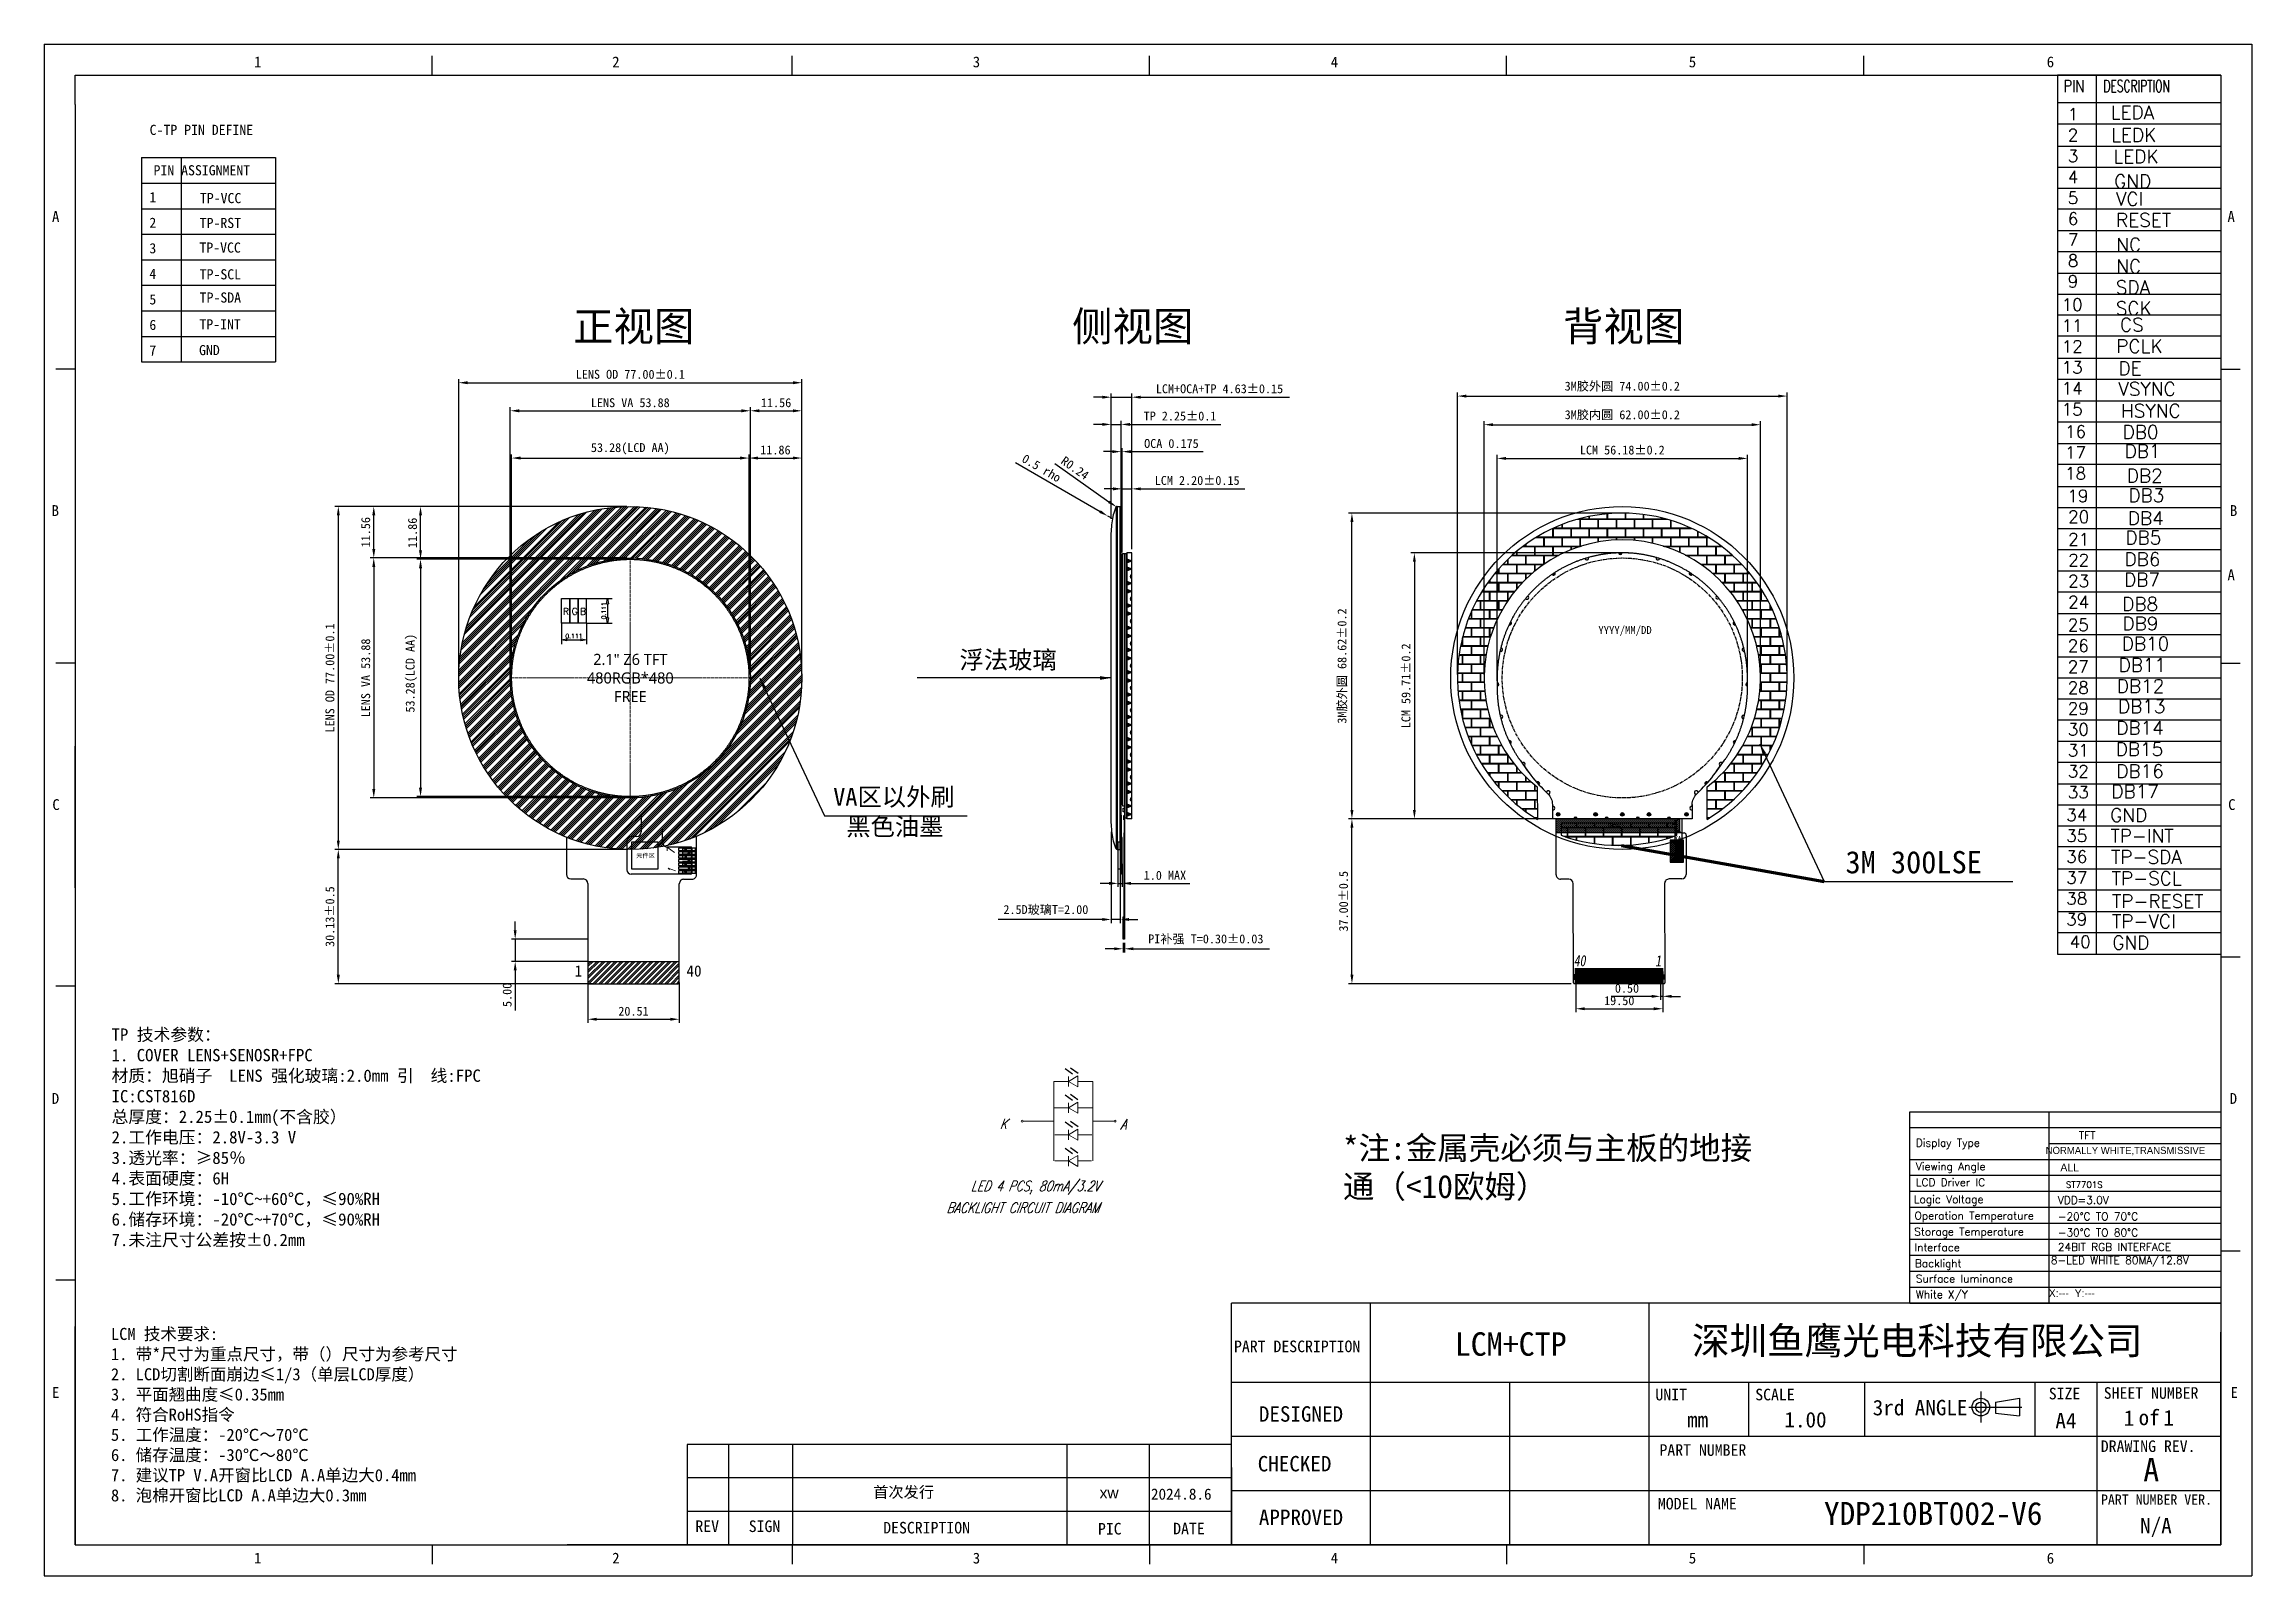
# Model space of a CAD drawing. Header units: millimetres. Extents: x 3346 to 4468, y 1053 to 1397.
# Drawn here: x 3972.2 to 4467.6, y 1053.2 to 1397 of the extents above; entities outside this region: 2.
import ezdxf
from ezdxf.enums import TextEntityAlignment as Align

# ---------------------------------------------------------------- set-up
doc = ezdxf.new("R2010")
doc.units = ezdxf.units.MM
doc.linetypes.add('CENTER2', pattern=[1.125, 0.75, -0.125, 0.125, -0.125])
for name, color, linetype in [('', 7, 'Continuous'), ('02_ALL_AXES', 7, 'Continuous'), ('3-DIM', 4, 'Continuous'), ('66', 1, 'Continuous'), ('BL', 7, 'Continuous'), ('DIM', 3, 'Continuous'), ('FPC', 42, 'Continuous'), ('L1', 2, 'Continuous'), ('L241', 40, 'Continuous'), ('L91', 3, 'Continuous'), ('L92', 5, 'Continuous'), ('LCD', 2, 'Continuous'), ('LCD_FPC', 22, 'Continuous'), ('标 注', 3, 'Continuous'), ('金手指', 50, 'Continuous')]:
    doc.layers.add(name, color=color, linetype=linetype)
doc.layers.add('CENTER', color=1, linetype='CENTER2', lineweight=9)
doc.layers.add('图框', color=7, linetype='Continuous', lineweight=5)
doc.styles.add('ROMAND', font='romand.shx')
doc.styles.add('romans', font='romans.shx')
doc.styles.get("Standard").update_dxf_attribs({"font": 'txt', "bigfont": 'gbcbig.shx'})
doc.styles.add('STYLE1', font='trebuc.ttf')
doc.styles.add('TITLE', font='dutchb.ttf')
doc.styles.add('WMF-ARIAL0', font='arial.ttf')
doc.styles.add('宋', font='')
doc.styles.add('宋体', font='')
doc.styles.add('样式 3', font='italict.shx', dxfattribs={"width": 0.85, "oblique": 10})
doc.styles.add('黑体', font='')
doc.styles.get('宋').set_extended_font_data('SimSun')
doc.styles.get('宋体').set_extended_font_data('SimSun')
doc.styles.get('黑体').set_extended_font_data('楷体_GB2312')
doc.dimstyles.new('dwp', dxfattribs={"dimtxt": 4, "dimasz": 1.2, "dimexe": 1, "dimexo": 0.0625, "dimgap": 0.35, "dimtad": 1, "dimzin": 1, "dimdsep": 46, "dimtxsty": 'ROMAND', "dimblk": 'CLOSEDBLANK', "dimcen": 2.5, "dimclrd": 3, "dimclre": 3, "dimclrt": 3, "dimadec": 0, "dimazin": 0, "dimtp": 0.3, "dimtm": 0.3, "dimtfac": 1, "dimtmove": 0, "dimatfit": 3, "dimldrblk": 'CLOSEDBLANK', "dimfxl": 1, "dimarcsym": 0})
doc.dimstyles.new('guide', dxfattribs={"dimscale": 6, "dimtxt": 1.5, "dimasz": 0.3, "dimexe": 0.15, "dimexo": 0.05, "dimgap": 0.05, "dimtad": 1, "dimdec": 3, "dimdsep": 46, "dimtxsty": 'Standard', "dimcen": 0.15, "dimadec": 0, "dimazin": 2, "dimtm": 1e-09, "dimtfac": 1, "dimtdec": 3, "dimtmove": 0, "dimatfit": 3, "dimfxl": 1, "dimtolj": 1, "dimtzin": 0, "dimarcsym": 0})
doc.dimstyles.new('ISO-25', dxfattribs={"dimtxt": 2.5, "dimasz": 2.5, "dimexe": 1.25, "dimexo": 0.625, "dimtad": 1, "dimtxsty": 'Standard', "dimcen": 2.5, "dimadec": 0, "dimazin": 0, "dimtfac": 1, "dimtmove": 0, "dimatfit": 3, "dimfxl": 1, "dimarcsym": 0})
doc.dimstyles.new('ISO-25$7', dxfattribs={"dimscale": 0.5, "dimtxt": 3.5, "dimasz": 2, "dimexe": 1.25, "dimexo": 0.625, "dimtad": 0, "dimzin": 1, "dimdsep": 46, "dimtxsty": 'TITLE', "dimcen": 0, "dimclrd": 7, "dimclre": 256, "dimclrt": 7, "dimadec": 0, "dimazin": 0, "dimtfac": 1, "dimtmove": 0, "dimatfit": 0, "dimfxl": 1, "dimlwd": 9, "dimlwe": 9, "dimarcsym": 0})
doc.dimstyles.new('zengy', dxfattribs={"dimscale": 4, "dimtxt": 0.5, "dimasz": 0.5, "dimexe": 0.2, "dimexo": 0.2, "dimgap": 0.2, "dimtad": 1, "dimzin": 0, "dimdsep": 46, "dimtxsty": '宋体', "dimcen": 0.141421, "dimadec": 3, "dimazin": 0, "dimtfac": 1, "dimtmove": 0, "dimatfit": 3, "dimfxl": 0.2, "dimtolj": 1, "dimtzin": 0, "dimarcsym": 0})

msp = doc.modelspace()

# ---------------------------------------------------------------- texts
at = {"color": 4, "linetype": 'Continuous'}
for s, height, style, p in [('1', 2.431, '宋体', (4019.2631, 1391.766)), ('2', 2.431, '宋体', (4099.641, 1391.7659)), ('3', 2.431, '宋体', (4180.5668, 1391.7732)), ('4', 2.431, '宋体', (4260.9069, 1391.7452)), ('5', 2.431, '宋体', (4341.2664, 1391.7731)), ('6', 2.431, '宋体', (4421.5941, 1391.7868)), ('A', 2.431, '宋体', (3973.9205, 1357.0723)), ('A', 2.431, '宋体', (4462.1621, 1357.0723)), ('B', 2.431, '宋体', (3973.8372, 1291.0677)), ('B', 2.431, '宋体', (4462.7085, 1291.0677)), ('A', 2.431, '宋体', (4462.1621, 1276.6333)), ('C', 2.431, '宋体', (3973.9988, 1225.073)), ('C', 2.431, '宋体', (4462.3154, 1225.073)), ('D', 2.431, '宋体', (3973.8792, 1159.1103)), ('D', 2.431, '宋体', (4462.6665, 1159.1103)), ('Display Type', 1.736848, 'romans', (4392.2112, 1149.5005)), ('   TFT', 1.73685, 'romans', (4424.9362, 1151.1703)), ('Viewing Angle', 1.736848, 'romans', (4392.2112, 1144.2015)), ('LCD Driver IC', 1.736848, 'romans', (4392.2112, 1140.6201)), ('ST7701S', 1.41227, 'romans', (4425.908, 1140.2691)), ('Logic Voltage', 1.736848, 'romans', (4391.7828, 1136.8337)), ('Operation Temperature', 1.736848, 'romans', (4391.9052, 1133.153)), ('VDD=3.0V', 1.73685, 'romans', (4424.0707, 1136.6323)), ('-20%%dC TO 70%%dC  ', 1.736848, 'romans', (4424.0707, 1132.9614)), ('Storage Temperature', 1.736848, 'romans', (4391.844, 1129.5549)), ('-30%%dC TO 80%%dC', 1.736848, 'romans', (4424.0707, 1129.3633)), ('Interface', 1.73685, 'romans', (4391.8947, 1126.0346)), ('24BIT RGB INTERFACE', 1.736848, 'romans', (4424.0707, 1126.109)), ('Backlight', 1.73685, 'romans', (4391.9951, 1122.4365)), ('Surface luminance', 1.736848, 'romans', (4392.2112, 1118.9862)), ('White X/Y', 1.73685, 'romans', (4392.2112, 1115.4549)), ('PART DESCRIPTION', 2.604607, '宋体', (4239.195, 1103.3723)), ('E', 2.431, '宋体', (3973.9216, 1093.1171)), ('UNIT', 2.60461, '宋体', (4333.7726, 1092.5589)), ('SCALE', 2.60461, '宋体', (4356.1722, 1092.5589)), ('SIZE', 2.60461, '宋体', (4422.0516, 1092.7827)), ('SHEET NUMBER', 2.604607, '宋体', (4434.3803, 1092.91)), ('E', 2.431, '宋体', (4462.8556, 1093.1171)), ('3rd ANGLE', 3.47281, '宋体', (4382.545, 1089.1971)), ('PART NUMBER', 2.604607, '宋体', (4334.6792, 1080.1092)), ('DRAWING REV.', 2.604607, '宋体', (4433.724, 1080.9696)), ('MODEL NAME', 2.60461, '宋体', (4334.3204, 1068.0679)), ('PART NUMBER VER.', 2.289669, '宋体', (4433.7701, 1069.1463)), ('1', 2.431, '宋体', (4019.2631, 1055.9445)), ('2', 2.431, '宋体', (4099.641, 1055.9446)), ('3', 2.431, '宋体', (4180.5668, 1055.9373)), ('4', 2.431, '宋体', (4260.9069, 1055.9653)), ('5', 2.431, '宋体', (4341.2664, 1055.9374)), ('6', 2.431, '宋体', (4421.5941, 1055.9237))]:
    msp.add_text(s, height=height, dxfattribs=dict(at, style=style)).set_placement(p)
for s, height, width, p in [('PIN', 2.69815, 0.8, (4425.3333, 1386.2283)), ('DESCRIPTION', 2.698147, 0.65, (4434.294, 1386.2283))]:
    msp.add_text(s, height=height, dxfattribs=dict(width=width)).set_placement(p)
for s, height, p in [('1', 2.7517, (4426.3169, 1379.8838)), ('2', 2.7517, (4426.3169, 1375.1898)), ('3', 2.7517, (4426.3169, 1370.4958)), ('4', 2.7517, (4426.3169, 1365.8017)), ('5', 2.7517, (4426.3169, 1361.1077)), ('6', 2.7517, (4426.3169, 1356.4137)), ('7', 2.7517, (4426.3169, 1351.7197)), ('8', 2.7517, (4426.3169, 1347.0257)), ('9', 2.7517, (4426.3169, 1342.3316)), ('10', 2.75168, (4424.9349, 1337.1198)), ('11', 2.75168, (4424.9349, 1332.4257)), ('12', 2.75168, (4424.9349, 1327.7317)), ('13', 2.75168, (4424.9349, 1323.0377)), ('14', 2.75168, (4424.9349, 1318.3437)), ('15', 2.75168, (4424.9349, 1313.6497)), ('16', 2.75168, (4425.7102, 1308.6307)), ('17', 2.75168, (4425.7102, 1303.9367)), ('18', 2.75168, (4425.7102, 1299.2427)), ('19', 2.75168, (4426.2285, 1294.2034)), ('20', 2.75168, (4426.4012, 1289.5094)), ('21', 2.75168, (4426.4012, 1284.4702)), ('22', 2.75168, (4426.4012, 1279.7761)), ('23', 2.75168, (4426.4012, 1275.0821)), ('24', 2.75168, (4426.4012, 1270.3881)), ('25', 2.75167, (4426.3169, 1265.2489)), ('26', 2.75168, (4426.3169, 1260.5549)), ('27', 2.75168, (4426.3169, 1255.8608)), ('28', 2.75168, (4426.3169, 1251.1668)), ('29', 2.75168, (4426.3169, 1246.4728)), ('30', 2.75168, (4426.3169, 1241.7788)), ('31', 2.75168, (4426.3169, 1237.0847)), ('32', 2.75168, (4426.3169, 1232.3907)), ('33', 2.75168, (4426.3169, 1227.6967)), ('34', 2.75168, (4425.9773, 1222.6006)), ('35', 2.75168, (4425.9773, 1217.9065)), ('36', 2.75168, (4425.9773, 1213.2125)), ('37', 2.75168, (4425.9773, 1208.5185)), ('38', 2.75168, (4425.9773, 1203.8245)), ('39', 2.75168, (4425.9773, 1199.1305)), ('40', 2.75168, (4426.7526, 1194.1115))]:
    msp.add_text(s, height=height).set_placement(p)
at = {"color": 3, "style": '样式 3', "oblique": 9.272625, "width": 0.78}
for s, p in [('7', (4114.0998, 1215.1623)), ('1', (4114.3403, 1210.7989))]:
    msp.add_text(s, height=1.6269, rotation=90, dxfattribs=at).set_placement(p, align=Align.BOTTOM_LEFT)
at = {"style": '宋', "oblique": 9.272625, "width": 0.78}
for s, p in [('40', (4315.4372, 1189.2501)), ('1', (4333.7158, 1189.2293))]:
    msp.add_text(s, height=2.5, dxfattribs=at).set_placement(p, align=Align.BOTTOM_LEFT)
at = {"color": 2, "lineweight": 15, "style": '样式 3', "oblique": 9.272625, "width": 0.78}
for s, height, p in [('K', 2.307, (4186.6035, 1153.4717)), ('A', 2.307, (4213.6319, 1153.3923)), ('LED 4 PCS, 80mA/3.2V', 2.307016, (4180.1228, 1139.5202))]:
    msp.add_text(s, height=height, dxfattribs=at).set_placement(p)
msp.add_text('BACKLIGHT CIRCUIT DIAGRAM', height=2.307016, dxfattribs=at).set_placement((4174.6612, 1133.9606), align=Align.BOTTOM_LEFT)
at = {"color": 1, "linetype": 'Continuous', "style": '宋体'}
for s, height, p in [('LCM+CTP', 5.27433, (4301.2885, 1102.5621)), ('A', 5.2743, (4445.0484, 1074.3469))]:
    msp.add_text(s, height=height, dxfattribs=at).set_placement(p, align=Align.CENTER)
at = {"color": 4, "linetype": 'Continuous', "style": '宋体'}
for s, height, p in [('DESIGNED', 3.47281, (4254.2247, 1087.7672)), ('1', 3.4728, (4440.0418, 1086.8459)), ('of', 3.47281, (4444.5772, 1086.9821)), ('1', 3.4728, (4448.9618, 1086.9114)), ('mm', 3.47281, (4343.236, 1086.4815)), ('1.00', 3.47281, (4367.4588, 1086.4815)), ('A4', 3.47281, (4425.8972, 1086.2712)), ('CHECKED', 3.47281, (4252.7869, 1076.6081)), ('REV', 2.60461, (4120.9666, 1063.0031)), ('SIGN', 2.60461, (4133.8301, 1063.0031)), ('DESCRIPTION', 2.604607, (4170.2112, 1062.6747)), ('APPROVED', 3.47281, (4254.2247, 1064.5651)), ('N/A', 3.47281, (4446.1066, 1062.7001)), ('DATE', 2.60461, (4229.0857, 1062.4809))]:
    msp.add_text(s, height=height, dxfattribs=at).set_placement(p, align=Align.CENTER)
msp.add_text('PIC', height=2.60461, rotation=0.264792, dxfattribs=at).set_placement((4211.3204, 1062.4399), align=Align.CENTER)
at = {"char_height": 6.648901, "width": 28.943448, "attachment_point": 1, "style": 'WMF-ARIAL0'}
for s, insert in [('{\\fKaiTi_GB2312|b0|i0|c134|p49;正视图}', (4090.8659, 1336.9545)), ('{\\fKaiTi_GB2312|b0|i0|c134|p49;侧视图}', (4202.8654, 1336.9545)), ('{\\fKaiTi_GB2312|b0|i0|c134|p49;背视图}', (4313.0351, 1336.9545))]:
    msp.add_mtext(s, dxfattribs=dict(at, insert=insert))
at = {"color": 3, "attachment_point": 1, "style": '宋'}
for s, width, insert, char_height in [('\\pi8.13513;浮法玻璃', 38.594273, (4169.4607, 1260.7765), 4), ('\\pi1.15156;VA区以外刷\\P\\pi4.06777;黑色油墨', 30.347821, (4148.0994, 1230.034), 4), ('3M 300LSE', 47.447441, (4376.425, 1215.8551), 5)]:
    msp.add_mtext_dynamic_manual_height_columns(s, width=width, gutter_width=12.5, heights=[0], dxfattribs=dict(at, insert=insert, char_height=char_height))
at = {"color": 30, "insert": (4323.0171, 1222.0504), "char_height": 1, "attachment_point": 1, "style": '宋体'}
msp.add_mtext_dynamic_manual_height_columns('{\\C1;单层区}', width=15.536546, gutter_width=12.5, heights=[0], dxfattribs=at)
at = {"color": 7, "linetype": 'Continuous', "insert": (4105.0275, 1215.351), "char_height": 1, "width": 4.482105, "attachment_point": 1}
msp.add_mtext('{\\fSimSun|b0|i0|c134|p2;元件区}', dxfattribs=at)
at = {"char_height": 2.5, "attachment_point": 1, "style": '宋'}
for s, insert in [('{\\C1;1}', (4091.1872, 1190.1948)), ('{\\C1;40}', (4116.3047, 1190.1948))]:
    msp.add_mtext_dynamic_manual_height_columns(s, width=2.916116, gutter_width=12.5, heights=[0], dxfattribs=dict(at, insert=insert))
at = {"color": 7, "insert": (3987.2912, 1176.0394), "char_height": 2.7648, "width": 80.152995, "attachment_point": 1, "style": '宋体'}
msp.add_mtext('{\\C4;TP 技术参数：\\P1. COVER LENS+SENOSR+FPC  \\P材质：旭硝子  LENS 强化玻璃:2.0mm 引  线:FPC\\PIC:\\fNSimSun|b0|i0|c134|p49;CST816\\fSimSun|b0|i0|c134|p2;D\\P总厚度：2.25%%P0.1mm(不含胶）\\P2.工作电压：2.8V-3.3 V \\P3.透光率：≥85％\\P4.表面硬度：6H\\fMicrosoft YaHei|b0|i0|c134|p34;\\H0.8953x;\\P\\fSimSun|b0|i0|c134|p2;\\H1.117x;5.工作环境：-10℃~+60℃，≤90%RH\\P6.储存环境：-20℃~+70℃，≤90%RH\\P7.未注尺寸公差按±0.2mm}', dxfattribs=at)
at = {"color": 1, "lineweight": 9, "insert": (4263.6302, 1151.7925), "char_height": 5.180689, "width": 95.106563, "attachment_point": 1}
msp.add_mtext('{\\fNSimSun|b0|i0|c134|p49;*注:金属壳必须与主板的地接通（<10欧姆）}', dxfattribs=at)
at = {"color": 4, "linetype": 'Continuous', "attachment_point": 1, "style": 'romans'}
for s, insert, char_height, width in [('{\\Fgdt|c134; \\H0.9063x;NORMALLY WHITE,TRANSMISSIVE}', (4420.704, 1149.4606), 1.765333, 62.882987), ('{\\Fgdt|c134;ALL}', (4424.6543, 1145.7162), 1.765333, 17.576389), ('8-LED WHITE 80MA/12.8V ', (4422.5141, 1124.8881), 1.736848, 43.920073), ('{\\Fgdt|c134;\\C7;X:---  Y:---}', (4422.0567, 1117.492), 1.736848, 50.997649)]:
    msp.add_mtext(s, dxfattribs=dict(at, insert=insert, char_height=char_height, width=width))
at = {"color": 2, "attachment_point": 1}
for s, insert, char_height, width, style in [('{\\fSimSun|b1|i0|c134|p2;\\C4;深圳鱼鹰光电科技有限公司}', (4341.9826, 1109.0305), 6.1776, 121.521558, '黑体'), ('\\pi18.1132;{\\C1;首次发行}', (4140.1147, 1073.2199), 2.500773, 61.670539, '宋体'), ('{\\fArial|b0|i0|c0|p34;\\C1;xw}', (4209.0308, 1073.0721), 2.500773, 18.405898, '宋体'), ('{\\C1; 2024.8.6}', (4218.8502, 1072.7719), 2.500773, 18.405898, '宋'), ('\\pi15.54953;{\\C1;YDP210BT002-V6}', (4356.0529, 1069.7514), 5.148, 66.767656, '宋体')]:
    msp.add_mtext(s, dxfattribs=dict(at, insert=insert, char_height=char_height, width=width, style=style))
at = {"layer": '3-DIM', "color": 2, "insert": (4103.7086, 1254.7058), "char_height": 2.5, "attachment_point": 5, "style": 'STYLE1'}
msp.add_mtext_dynamic_manual_height_columns('2.1" Z6 TFT\\P480RGB*480\\PFREE', width=25.058549, gutter_width=12.5, heights=[0], dxfattribs=at)
at = {"layer": 'BL', "color": 4, "ltscale": 5, "style": '宋'}
for s, p in [('C-TP PIN DEFINE', (3995.8331, 1376.5983)), ('PIN ASSIGNMENT', (3996.7003, 1367.5259)), ('PIN ASSIGNMENT', (3996.7003, 1367.5259))]:
    msp.add_text(s, height=2.277641, dxfattribs=at).set_placement(p)
for s, height, p in [('1', 2.2776, (3995.7704, 1360.8069)), ('TP-VCC', 2.27764, (4007.1123, 1360.595)), ('2', 2.2776, (3995.7704, 1355.0728)), ('TP-RST', 2.27764, (4007.0572, 1355.0281)), ('3', 2.2776, (3995.7704, 1349.3388)), ('TP-VCC', 2.27764, (4007.0012, 1349.4973)), ('4', 2.2776, (3995.7704, 1343.6047)), ('TP-SCL', 2.27764, (4007.0563, 1343.4895)), ('5', 2.2776, (3995.7704, 1337.8707)), ('TP-SDA', 2.27764, (4007.0553, 1338.2826)), ('6', 2.2776, (3995.7704, 1332.1366)), ('TP-INT', 2.27764, (4007.0002, 1332.2747)), ('7', 2.2776, (3995.7704, 1326.4026)), ('GND', 2.27764, (4006.9213, 1326.4814))]:
    msp.add_text(s, height=height, dxfattribs=at).set_placement(p, align=Align.BOTTOM_LEFT)
at = {"layer": 'DIM', "lineweight": 0, "insert": (3987.1482, 1108.8279), "char_height": 2.716582, "width": 117.036221, "attachment_point": 1, "style": '宋体'}
msp.add_mtext('{\\C0;LCM 技术要求:\\P1. 带*尺寸为重点尺寸，带（）尺寸为参考尺寸\\P2. LCD切割断面崩边≤1/3（单层LCD厚度）\\P3. 平面翘曲度≤0.35mm\\P4. 符合RoHS指令\\P5. 工作温度：-20℃～70℃ \\P6. 储存温度：-30℃～80℃\\P7. 建议TP V.A开窗比LCD A.A单边大0.4mm\\P8. 泡棉开窗比LCD A.A单边大0.3mm}', dxfattribs=at)
at = {"layer": 'FPC', "color": 3}
for s, p in [('LEDK', (4436.0403, 1375.0822)), ('LEDK', (4436.5533, 1370.2364)), ('GND', (4436.7243, 1364.6687)), ('VCI', (4437.1442, 1360.7251)), ('RESET', (4437.1442, 1355.9758)), ('NC', (4437.2115, 1350.4248)), ('NC', (4437.2115, 1345.5689)), ('SDA', (4437.0944, 1340.8749)), ('SCK', (4437.0944, 1336.1808)), ('CS', (4438.0315, 1332.4661)), ('PCLK', (4437.2115, 1327.6623)), ('DE', (4437.6801, 1322.6988)), ('VSYNC', (4437.6801, 1318.0761)), ('HSYNC', (4438.2658, 1313.1551)), ('DB0', (4438.6172, 1308.3833)), ('DB1', (4439.0687, 1304.1052)), ('DB2', (4439.5547, 1298.5852)), ('DB3', (4439.9191, 1294.172)), ('DB4', (4439.7976, 1289.0567)), ('DB5', (4439.2452, 1284.6988)), ('DB6', (4439.0473, 1279.8531)), ('DB7', (4438.9483, 1275.2574)), ('DB8', (4438.5328, 1269.794)), ('DB9', (4438.5817, 1265.4227)), ('DB10', (4438.4342, 1260.8838)), ('DB11', (4437.7253, 1256.0823)), ('DB12', (4437.3253, 1251.3639)), ('DB13', (4437.5717, 1246.8077)), ('DB14', (4437.2021, 1242.0053)), ('DB15', (4437.0788, 1237.2029)), ('DB16', (4437.2021, 1232.2773)), ('DB17', (4436.0932, 1227.7212)), ('GND', (4435.8319, 1222.4002)), ('TP-INT', (4435.9004, 1217.743)), ('TP-SDA', (4436.0375, 1213.0172)), ('TP-SCL', (4436.1746, 1208.2229)), ('TP-RESET', (4436.2431, 1203.0862)), ('TP-VCI', (4436.2431, 1198.5659)), ('GND', (4436.3116, 1193.7716))]:
    msp.add_text(s, height=3.03264, dxfattribs=at).set_placement(p)
at = {"layer": 'FPC', "color": 3, "insert": (4435.949, 1383.1647), "char_height": 3.03264, "width": 0.53352, "attachment_point": 1}
msp.add_mtext('LEDA', dxfattribs=at)
at = {"layer": 'LCD', "color": 1, "linetype": 'Continuous', "insert": (4088.6056, 1270.3997), "char_height": 1.5, "attachment_point": 1}
msp.add_mtext_dynamic_manual_height_columns('R', width=2.5, gutter_width=12.5, heights=[0], dxfattribs=at)
at = {"layer": 'LCD', "color": 3, "linetype": 'Continuous', "insert": (4090.5615, 1270.411), "char_height": 1.5, "attachment_point": 1}
msp.add_mtext_dynamic_manual_height_columns('G', width=2.5, gutter_width=12.5, heights=[0], dxfattribs=at)
at = {"layer": 'LCD', "color": 5, "linetype": 'Continuous', "insert": (4092.3919, 1270.411), "char_height": 1.5, "attachment_point": 1}
msp.add_mtext_dynamic_manual_height_columns('B', width=2.5, gutter_width=12.5, heights=[0], dxfattribs=at)
at = {"layer": '图框', "lineweight": 5, "style": '宋体'}
msp.add_text('YYYY/MM/DD', height=1.76, dxfattribs=at).set_placement((4320.9654, 1264.5876))

# ---------------------------------------------------------------- blocks, each defined once
blk = doc.blocks.new('*D108')
at = {"layer": 'BL', "color": 0, "lineweight": -2, "ltscale": 5, "transparency": 16777216}
for p, q in [((4077.07, 1255.51), (4077.07, 1304.87)), ((4079.07, 1304.07), (4128.35, 1304.07)), ((4130.35, 1255.5), (4130.35, 1304.87))]:
    blk.add_line(p, q, dxfattribs=at)
at = {"layer": 'BL', "color": 0, "ltscale": 5, "transparency": 16777216}
for points in [[(4079.07, 1304.41), (4079.07, 1303.74), (4077.07, 1304.07)], [(4128.35, 1304.41), (4128.35, 1303.74), (4130.35, 1304.07)]]:
    blk.add_solid(points, dxfattribs=at)
at = {"layer": 'Defpoints', "color": 0, "ltscale": 5, "transparency": 16777216}
for p in [(4130.35, 1304.07), (4077.07, 1254.71), (4130.35, 1254.7)]:
    blk.add_point(p, dxfattribs=at)
at = {"layer": 'BL', "color": 0, "ltscale": 5, "transparency": 16777216, "insert": (4103.71, 1306.15), "char_height": 2, "attachment_point": 5, "style": '宋体'}
blk.add_mtext('\\A1;53.28(LCD AA)', dxfattribs=at)
blk = doc.blocks.new('*D109')
at = {"layer": 'BL', "color": 0, "lineweight": -2, "ltscale": 5, "transparency": 16777216}
for p, q in [((4102.91, 1281.35), (4055.83, 1281.35)), ((4056.63, 1279.35), (4056.63, 1230.07)), ((4102.91, 1228.07), (4055.83, 1228.07))]:
    blk.add_line(p, q, dxfattribs=at)
at = {"layer": 'BL', "color": 0, "ltscale": 5, "transparency": 16777216}
for points in [[(4056.29, 1279.35), (4056.96, 1279.35), (4056.63, 1281.35)], [(4056.29, 1230.07), (4056.96, 1230.07), (4056.63, 1228.07)]]:
    blk.add_solid(points, dxfattribs=at)
at = {"layer": 'Defpoints', "color": 0, "ltscale": 5, "transparency": 16777216}
for p in [(4103.71, 1281.35), (4056.63, 1228.07), (4103.71, 1228.07)]:
    blk.add_point(p, dxfattribs=at)
at = {"layer": 'BL', "color": 0, "ltscale": 5, "transparency": 16777216, "insert": (4054.55, 1255.78), "char_height": 2, "attachment_point": 5, "rotation": 90, "style": '宋体'}
blk.add_mtext('\\A1;53.28(LCD AA)', dxfattribs=at)
blk = doc.blocks.new('*D110')
at = {"layer": 'BL', "color": 0, "lineweight": -2, "ltscale": 5, "transparency": 16777216}
for p, q in [((4212.06, 1297.16), (4210.06, 1297.16)), ((4214.06, 1283.15), (4214.06, 1297.96)), ((4214.06, 1297.16), (4216.26, 1297.16)), ((4216.26, 1283.6), (4216.26, 1297.96)), ((4218.26, 1297.16), (4241.61, 1297.16))]:
    blk.add_line(p, q, dxfattribs=at)
at = {"layer": 'BL', "color": 0, "ltscale": 5, "transparency": 16777216}
for points in [[(4212.06, 1297.49), (4212.06, 1296.82), (4214.06, 1297.16)], [(4218.26, 1297.49), (4218.26, 1296.82), (4216.26, 1297.16)]]:
    blk.add_solid(points, dxfattribs=at)
at = {"layer": 'Defpoints', "color": 0, "ltscale": 5, "transparency": 16777216}
for p in [(4216.26, 1297.16), (4214.06, 1282.35), (4216.26, 1282.8)]:
    blk.add_point(p, dxfattribs=at)
at = {"layer": 'BL', "color": 0, "ltscale": 5, "transparency": 16777216, "insert": (4230.93, 1299.03), "char_height": 2, "attachment_point": 5, "style": '宋体'}
blk.add_mtext('\\A1;LCM 2.20%%P0.15', dxfattribs=at)
blk = doc.blocks.new('RECTANGLE_20')
blk.add_solid([(0.175006, 1.800098), (0.175006, -1.800098), (-0.175006, 1.800098), (-0.175006, -1.800098)])
blk = doc.blocks.new('ROUND_3')
blk.add_lwpolyline([(0, 0, 1), (0, 0, 1)], format="xyb", close=True)
blk = doc.blocks.new('ROUND_6')
at = {"const_width": 0.075056}
blk.add_lwpolyline([(-0.037528, 0, 1), (0.037528, 0, 1)], format="xyb", close=True, dxfattribs=at)
blk = doc.blocks.new('_ClosedBlank')
at = {"color": 0, "linetype": 'ByBlock', "lineweight": -2}
for p, q in [((-1, 0.17), (0, 0)), ((-1, 0.17), (-1, -0.17)), ((0, 0), (-1, -0.17))]:
    blk.add_line(p, q, dxfattribs=at)
blk = doc.blocks.new('*D111')
at = {"layer": 'Defpoints', "color": 0, "transparency": 16777216}
for p in [(4088.29, 1267.01), (4093.84, 1267.01), (4093.84, 1263.26)]:
    blk.add_point(p, dxfattribs=at)
at = {"layer": 'DIM', "color": 4, "lineweight": -2, "transparency": 16777216}
for p, q in [((4088.29, 1266.95), (4088.29, 1262.26)), ((4093.84, 1266.95), (4093.84, 1262.26)), ((4089.49, 1263.26), (4092.64, 1263.26))]:
    blk.add_line(p, q, dxfattribs=at)
at = {"layer": 'DIM', "color": 4, "lineweight": -2, "transparency": 16777216, "xscale": 1.199999999999999, "yscale": 1.199999999999999, "zscale": 1.199999999999999, "rotation": 180}
blk.add_blockref('_ClosedBlank', (4088.29, 1263.26), dxfattribs=at)
at = {"layer": 'DIM', "color": 4, "lineweight": -2, "transparency": 16777216, "xscale": 1.199999999999999, "yscale": 1.199999999999999, "zscale": 1.199999999999999}
blk.add_blockref('_ClosedBlank', (4093.84, 1263.26), dxfattribs=at)
at = {"layer": 'DIM', "color": 4, "transparency": 16777216, "insert": (4091.06, 1264.11), "char_height": 1, "attachment_point": 5, "style": 'ROMAND'}
blk.add_mtext('0.111', dxfattribs=at)
blk = doc.blocks.new('*D112')
at = {"layer": 'Defpoints', "color": 0, "transparency": 16777216}
for p in [(4093.84, 1272.56), (4093.84, 1267.01), (4098.6, 1267.01)]:
    blk.add_point(p, dxfattribs=at)
at = {"layer": 'DIM', "color": 4, "lineweight": -2, "transparency": 16777216}
for p, q in [((4093.9, 1272.56), (4099.6, 1272.56)), ((4098.6, 1271.36), (4098.6, 1268.21)), ((4093.9, 1267.01), (4099.6, 1267.01))]:
    blk.add_line(p, q, dxfattribs=at)
at = {"layer": 'DIM', "color": 4, "lineweight": -2, "transparency": 16777216, "xscale": 1.199999999999999, "yscale": 1.199999999999999, "zscale": 1.199999999999999}
for p, rotation in [((4098.6, 1272.56), 90), ((4098.6, 1267.01), 270)]:
    blk.add_blockref('_ClosedBlank', p, dxfattribs=dict(at, rotation=rotation))
at = {"layer": 'DIM', "color": 4, "transparency": 16777216, "insert": (4097.75, 1269.79), "char_height": 1, "attachment_point": 5, "rotation": 90, "style": 'ROMAND'}
blk.add_mtext('0.111', dxfattribs=at)
blk = doc.blocks.new('*D106')
at = {"layer": 'BL', "color": 0, "lineweight": -2, "ltscale": 5, "transparency": 16777216}
for p, q in [((4315.91, 1188.79), (4315.91, 1179.66)), ((4335.41, 1188.79), (4335.41, 1179.66)), ((4317.91, 1180.46), (4333.41, 1180.46))]:
    blk.add_line(p, q, dxfattribs=at)
at = {"layer": 'BL', "color": 0, "ltscale": 5, "transparency": 16777216}
for points in [[(4317.91, 1180.79), (4317.91, 1180.12), (4315.91, 1180.46)], [(4333.41, 1180.79), (4333.41, 1180.12), (4335.41, 1180.46)]]:
    blk.add_solid(points, dxfattribs=at)
at = {"layer": 'Defpoints', "color": 0, "ltscale": 5, "transparency": 16777216}
for p in [(4315.91, 1189.59), (4335.41, 1189.59), (4335.41, 1180.46)]:
    blk.add_point(p, dxfattribs=at)
at = {"layer": 'BL', "color": 0, "ltscale": 5, "transparency": 16777216, "insert": (4325.66, 1182.26), "char_height": 2, "attachment_point": 5, "style": '宋体'}
blk.add_mtext('\\A1;19.50', dxfattribs=at)
blk = doc.blocks.new('*D107')
at = {"layer": 'BL', "color": 0, "lineweight": -2, "ltscale": 5, "transparency": 16777216}
for p, q in [((4334.91, 1188.79), (4334.91, 1182.44)), ((4335.41, 1188.79), (4335.41, 1182.44)), ((4332.91, 1183.24), (4323.87, 1183.24)), ((4335.41, 1183.24), (4334.91, 1183.24)), ((4337.41, 1183.24), (4339.41, 1183.24))]:
    blk.add_line(p, q, dxfattribs=at)
at = {"layer": 'BL', "color": 0, "ltscale": 5, "transparency": 16777216}
for points in [[(4332.91, 1183.58), (4332.91, 1182.91), (4334.91, 1183.24)], [(4337.41, 1183.58), (4337.41, 1182.91), (4335.41, 1183.24)]]:
    blk.add_solid(points, dxfattribs=at)
at = {"layer": 'Defpoints', "color": 0, "ltscale": 5, "transparency": 16777216}
for p in [(4334.91, 1189.59), (4335.41, 1189.59), (4334.91, 1183.24)]:
    blk.add_point(p, dxfattribs=at)
at = {"layer": 'BL', "color": 0, "ltscale": 5, "transparency": 16777216, "insert": (4327.39, 1185.04), "char_height": 2, "attachment_point": 5, "style": '宋体'}
blk.add_mtext('\\A1;0.50', dxfattribs=at)
blk = doc.blocks.new('*U113')
at = {"color": 3}
blk.add_lwpolyline([(-1.9, -0.25), (1.9, -0.25), (1.9, 0.25), (-1.9, 0.25)], close=True, dxfattribs=at)
blk = doc.blocks.new('*U114')
at = {"color": 0, "linetype": 'ByBlock', "lineweight": -2, "transparency": 16777216}
for p in [(0, 5.1), (0, 4.25), (0, 3.4), (0, 2.55), (0, 1.7), (0, 0.85), (0, 0)]:
    blk.add_blockref('*U113', p, dxfattribs=at)
blk = doc.blocks.new('*D115')
at = {"layer": 'BL', "color": 0, "lineweight": -2, "ltscale": 5, "transparency": 16777216}
for p, q in [((4076.77, 1255.51), (4076.77, 1315.48)), ((4078.77, 1314.68), (4128.65, 1314.68)), ((4130.65, 1255.51), (4130.65, 1315.48))]:
    blk.add_line(p, q, dxfattribs=at)
at = {"layer": 'BL', "color": 0, "ltscale": 5, "transparency": 16777216}
for points in [[(4078.77, 1315.01), (4078.77, 1314.34), (4076.77, 1314.68)], [(4128.65, 1315.01), (4128.65, 1314.34), (4130.65, 1314.68)]]:
    blk.add_solid(points, dxfattribs=at)
at = {"layer": 'Defpoints', "color": 0, "ltscale": 5, "transparency": 16777216}
for p in [(4130.65, 1314.68), (4076.77, 1254.71), (4130.65, 1254.71)]:
    blk.add_point(p, dxfattribs=at)
at = {"layer": 'BL', "color": 0, "ltscale": 5, "transparency": 16777216, "insert": (4103.71, 1316.48), "char_height": 2, "attachment_point": 5, "style": '宋体'}
blk.add_mtext('\\A1;LENS VA 53.88', dxfattribs=at)
blk = doc.blocks.new('*D116')
at = {"layer": 'BL', "color": 0, "lineweight": -2, "ltscale": 5, "transparency": 16777216}
for p, q in [((4102.91, 1281.65), (4045.33, 1281.65)), ((4046.13, 1279.65), (4046.13, 1229.77)), ((4102.91, 1227.77), (4045.33, 1227.77))]:
    blk.add_line(p, q, dxfattribs=at)
at = {"layer": 'BL', "color": 0, "ltscale": 5, "transparency": 16777216}
for points in [[(4045.8, 1279.65), (4046.47, 1279.65), (4046.13, 1281.65)], [(4045.8, 1229.77), (4046.47, 1229.77), (4046.13, 1227.77)]]:
    blk.add_solid(points, dxfattribs=at)
at = {"layer": 'Defpoints', "color": 0, "ltscale": 5, "transparency": 16777216}
for p in [(4103.71, 1281.65), (4046.13, 1227.77), (4103.71, 1227.77)]:
    blk.add_point(p, dxfattribs=at)
at = {"layer": 'BL', "color": 0, "ltscale": 5, "transparency": 16777216, "insert": (4044.33, 1254.71), "char_height": 2, "attachment_point": 5, "rotation": 90, "style": '宋体'}
blk.add_mtext('\\A1;LENS VA 53.88', dxfattribs=at)
blk = doc.blocks.new('*D117')
at = {"layer": 'BL', "color": 0, "lineweight": -2, "ltscale": 5, "transparency": 16777216}
for p, q in [((4065.21, 1255.51), (4065.21, 1321.78)), ((4067.21, 1320.98), (4140.21, 1320.98)), ((4142.21, 1255.51), (4142.21, 1321.78))]:
    blk.add_line(p, q, dxfattribs=at)
at = {"layer": 'BL', "color": 0, "ltscale": 5, "transparency": 16777216}
for points in [[(4067.21, 1321.31), (4067.21, 1320.64), (4065.21, 1320.98)], [(4140.21, 1321.31), (4140.21, 1320.64), (4142.21, 1320.98)]]:
    blk.add_solid(points, dxfattribs=at)
at = {"layer": 'Defpoints', "color": 0, "ltscale": 5, "transparency": 16777216}
for p in [(4142.21, 1320.98), (4065.21, 1254.71), (4142.21, 1254.71)]:
    blk.add_point(p, dxfattribs=at)
at = {"layer": 'BL', "color": 0, "ltscale": 5, "transparency": 16777216, "insert": (4103.71, 1322.85), "char_height": 2, "attachment_point": 5, "style": '宋体'}
blk.add_mtext('\\A1;LENS OD 77.00%%P0.1', dxfattribs=at)
blk = doc.blocks.new('*D118')
at = {"layer": 'BL', "color": 0, "lineweight": -2, "ltscale": 5, "transparency": 16777216}
for p, q in [((4102.91, 1293.21), (4037.38, 1293.21)), ((4038.18, 1291.21), (4038.18, 1218.21)), ((4102.91, 1216.21), (4037.38, 1216.21))]:
    blk.add_line(p, q, dxfattribs=at)
at = {"layer": 'BL', "color": 0, "ltscale": 5, "transparency": 16777216}
for points in [[(4037.84, 1291.21), (4038.51, 1291.21), (4038.18, 1293.21)], [(4037.84, 1218.21), (4038.51, 1218.21), (4038.18, 1216.21)]]:
    blk.add_solid(points, dxfattribs=at)
at = {"layer": 'Defpoints', "color": 0, "ltscale": 5, "transparency": 16777216}
for p in [(4103.71, 1293.21), (4038.18, 1216.21), (4103.71, 1216.21)]:
    blk.add_point(p, dxfattribs=at)
at = {"layer": 'BL', "color": 0, "ltscale": 5, "transparency": 16777216, "insert": (4036.3, 1254.71), "char_height": 2, "attachment_point": 5, "rotation": 90, "style": '宋体'}
blk.add_mtext('\\A1;LENS OD 77.00%%P0.1', dxfattribs=at)
blk = doc.blocks.new('*D119')
at = {"layer": 'BL', "color": 0, "lineweight": -2, "ltscale": 5, "transparency": 16777216}
for p, q in [((4102.91, 1216.21), (4037.38, 1216.21)), ((4038.18, 1188.08), (4038.18, 1214.21)), ((4095.25, 1186.08), (4037.38, 1186.08))]:
    blk.add_line(p, q, dxfattribs=at)
at = {"layer": 'BL', "color": 0, "ltscale": 5, "transparency": 16777216}
for points in [[(4037.84, 1214.21), (4038.51, 1214.21), (4038.18, 1216.21)], [(4037.84, 1188.08), (4038.51, 1188.08), (4038.18, 1186.08)]]:
    blk.add_solid(points, dxfattribs=at)
at = {"layer": 'Defpoints', "color": 0, "ltscale": 5, "transparency": 16777216}
for p in [(4038.18, 1216.21), (4103.71, 1216.21), (4096.05, 1186.08)]:
    blk.add_point(p, dxfattribs=at)
at = {"layer": 'BL', "color": 0, "ltscale": 5, "transparency": 16777216, "insert": (4036.3, 1201.14), "char_height": 2, "attachment_point": 5, "rotation": 90, "style": '宋体'}
blk.add_mtext('\\A1;30.13%%P0.5', dxfattribs=at)
blk = doc.blocks.new('*D120')
at = {"layer": 'BL', "color": 0, "lineweight": -2, "ltscale": 5, "transparency": 16777216}
for p, q in [((4094.17, 1186.39), (4094.17, 1177.3)), ((4114.68, 1186.33), (4114.68, 1177.3)), ((4096.17, 1178.1), (4112.68, 1178.1))]:
    blk.add_line(p, q, dxfattribs=at)
at = {"layer": 'BL', "color": 0, "ltscale": 5, "transparency": 16777216}
for points in [[(4096.17, 1178.43), (4096.17, 1177.77), (4094.17, 1178.1)], [(4112.68, 1178.43), (4112.68, 1177.77), (4114.68, 1178.1)]]:
    blk.add_solid(points, dxfattribs=at)
at = {"layer": 'Defpoints', "color": 0, "ltscale": 5, "transparency": 16777216}
for p in [(4094.17, 1187.19), (4114.68, 1187.13), (4114.68, 1178.1)]:
    blk.add_point(p, dxfattribs=at)
at = {"layer": 'BL', "color": 0, "ltscale": 5, "transparency": 16777216, "insert": (4104.42, 1179.9), "char_height": 2, "attachment_point": 5, "style": '宋体'}
blk.add_mtext('\\A1;20.51', dxfattribs=at)
blk = doc.blocks.new('*D121')
at = {"layer": 'BL', "color": 0, "lineweight": -2, "ltscale": 5, "transparency": 16777216}
for p, q in [((4077.87, 1198.08), (4077.87, 1200.08)), ((4094.07, 1196.08), (4077.07, 1196.08)), ((4077.87, 1196.08), (4077.87, 1191.08)), ((4094.07, 1191.08), (4077.07, 1191.08)), ((4077.87, 1189.08), (4077.87, 1180.07))]:
    blk.add_line(p, q, dxfattribs=at)
at = {"layer": 'BL', "color": 0, "ltscale": 5, "transparency": 16777216}
for points in [[(4077.54, 1198.08), (4078.2, 1198.08), (4077.87, 1196.08)], [(4077.54, 1189.08), (4078.2, 1189.08), (4077.87, 1191.08)]]:
    blk.add_solid(points, dxfattribs=at)
at = {"layer": 'Defpoints', "color": 0, "ltscale": 5, "transparency": 16777216}
for p in [(4094.87, 1196.08), (4077.87, 1191.08), (4094.87, 1191.08)]:
    blk.add_point(p, dxfattribs=at)
at = {"layer": 'BL', "color": 0, "ltscale": 5, "transparency": 16777216, "insert": (4076.07, 1183.57), "char_height": 2, "attachment_point": 5, "rotation": 90, "style": '宋体'}
blk.add_mtext('\\A1;5.00', dxfattribs=at)
blk = doc.blocks.new('*D122')
at = {"layer": 'BL', "color": 0, "lineweight": -2, "ltscale": 5, "transparency": 16777216}
for p, q in [((4211.88, 1305.51), (4209.88, 1305.51)), ((4213.88, 1282.87), (4213.88, 1306.31)), ((4213.88, 1305.51), (4214.06, 1305.51)), ((4214.06, 1282.87), (4214.06, 1306.31)), ((4216.06, 1305.51), (4232.25, 1305.51))]:
    blk.add_line(p, q, dxfattribs=at)
at = {"layer": 'BL', "color": 0, "ltscale": 5, "transparency": 16777216}
for points in [[(4211.88, 1305.84), (4211.88, 1305.18), (4213.88, 1305.51)], [(4216.06, 1305.84), (4216.06, 1305.18), (4214.06, 1305.51)]]:
    blk.add_solid(points, dxfattribs=at)
at = {"layer": 'Defpoints', "color": 0, "ltscale": 5, "transparency": 16777216}
for p in [(4214.06, 1305.51), (4213.88, 1282.07), (4214.06, 1282.07)]:
    blk.add_point(p, dxfattribs=at)
at = {"layer": 'BL', "color": 0, "ltscale": 5, "transparency": 16777216, "insert": (4225.15, 1307.32), "char_height": 2, "attachment_point": 5, "style": '宋体'}
blk.add_mtext('\\A1;OCA 0.175', dxfattribs=at)
blk = doc.blocks.new('*D123')
at = {"layer": 'BL', "color": 0, "lineweight": -2, "ltscale": 5, "transparency": 16777216}
for p, q in [((4211.63, 1220.17), (4211.63, 1199.7)), ((4213.63, 1220.17), (4213.63, 1199.7)), ((4209.63, 1200.5), (4186.3, 1200.5)), ((4213.63, 1200.5), (4211.63, 1200.5)), ((4215.63, 1200.5), (4217.63, 1200.5))]:
    blk.add_line(p, q, dxfattribs=at)
at = {"layer": 'BL', "color": 0, "ltscale": 5, "transparency": 16777216}
for points in [[(4209.63, 1200.83), (4209.63, 1200.17), (4211.63, 1200.5)], [(4215.63, 1200.83), (4215.63, 1200.17), (4213.63, 1200.5)]]:
    blk.add_solid(points, dxfattribs=at)
at = {"layer": 'Defpoints', "color": 0, "ltscale": 5, "transparency": 16777216}
for p in [(4211.63, 1220.97), (4213.63, 1220.97), (4213.63, 1200.5)]:
    blk.add_point(p, dxfattribs=at)
at = {"layer": 'BL', "color": 0, "ltscale": 5, "transparency": 16777216, "insert": (4196.97, 1202.62), "char_height": 2, "attachment_point": 5, "style": '宋体'}
blk.add_mtext('\\A1;2.5D玻璃T=2.00', dxfattribs=at)
blk = doc.blocks.new('*D124')
at = {"layer": 'BL', "color": 0, "lineweight": -2, "ltscale": 5, "transparency": 16777216}
for p, q in [((4209.63, 1311.62), (4207.63, 1311.62)), ((4211.63, 1292.38), (4211.63, 1312.42)), ((4211.63, 1311.62), (4213.88, 1311.62)), ((4213.88, 1290.1), (4213.88, 1312.42)), ((4215.88, 1311.62), (4236.27, 1311.62))]:
    blk.add_line(p, q, dxfattribs=at)
at = {"layer": 'BL', "color": 0, "ltscale": 5, "transparency": 16777216}
for points in [[(4209.63, 1311.95), (4209.63, 1311.28), (4211.63, 1311.62)], [(4215.88, 1311.95), (4215.88, 1311.28), (4213.88, 1311.62)]]:
    blk.add_solid(points, dxfattribs=at)
at = {"layer": 'Defpoints', "color": 0, "ltscale": 5, "transparency": 16777216}
for p in [(4213.88, 1311.62), (4211.63, 1291.58), (4213.88, 1289.3)]:
    blk.add_point(p, dxfattribs=at)
at = {"layer": 'BL', "color": 0, "ltscale": 5, "transparency": 16777216, "insert": (4227.08, 1313.49), "char_height": 2, "attachment_point": 5, "style": '宋体'}
blk.add_mtext('\\A1;TP 2.25%%P0.1', dxfattribs=at)
blk = doc.blocks.new('*D125')
at = {"layer": 'BL', "color": 0, "lineweight": -2, "ltscale": 5, "transparency": 16777216}
for p, q in [((4211.63, 1290.46), (4211.63, 1318.53)), ((4216.26, 1290.46), (4216.26, 1318.53)), ((4209.63, 1317.73), (4207.63, 1317.73)), ((4211.63, 1317.73), (4216.26, 1317.73)), ((4218.26, 1317.73), (4251.62, 1317.73))]:
    blk.add_line(p, q, dxfattribs=at)
at = {"layer": 'BL', "color": 0, "ltscale": 5, "transparency": 16777216}
for points in [[(4209.63, 1318.06), (4209.63, 1317.4), (4211.63, 1317.73)], [(4218.26, 1318.06), (4218.26, 1317.4), (4216.26, 1317.73)]]:
    blk.add_solid(points, dxfattribs=at)
at = {"layer": 'Defpoints', "color": 0, "ltscale": 5, "transparency": 16777216}
for p in [(4216.26, 1317.73), (4211.63, 1289.66), (4216.26, 1289.66)]:
    blk.add_point(p, dxfattribs=at)
at = {"layer": 'BL', "color": 0, "ltscale": 5, "transparency": 16777216, "insert": (4235.94, 1319.61), "char_height": 2, "attachment_point": 5, "style": '宋体'}
blk.add_mtext('\\A1;LCM+OCA+TP 4.63%%P0.15', dxfattribs=at)
blk = doc.blocks.new('*D127')
at = {"layer": 'BL', "color": 0, "lineweight": -2, "ltscale": 5, "transparency": 16777216}
for p, q in [((4214.31, 1195.28), (4214.31, 1193.12)), ((4214.61, 1195.28), (4214.61, 1193.12)), ((4212.31, 1193.92), (4210.31, 1193.92)), ((4214.31, 1193.92), (4214.61, 1193.92)), ((4216.61, 1193.92), (4247.13, 1193.92))]:
    blk.add_line(p, q, dxfattribs=at)
at = {"layer": 'BL', "color": 0, "ltscale": 5, "transparency": 16777216}
for points in [[(4212.31, 1194.25), (4212.31, 1193.59), (4214.31, 1193.92)], [(4216.61, 1194.25), (4216.61, 1193.59), (4214.61, 1193.92)]]:
    blk.add_solid(points, dxfattribs=at)
at = {"layer": 'Defpoints', "color": 0, "ltscale": 5, "transparency": 16777216}
for p in [(4214.31, 1196.08), (4214.61, 1196.08), (4214.61, 1193.92)]:
    blk.add_point(p, dxfattribs=at)
at = {"layer": 'BL', "color": 0, "ltscale": 5, "transparency": 16777216, "insert": (4232.87, 1196.02), "char_height": 2, "attachment_point": 5, "style": '宋体'}
blk.add_mtext('\\A1;PI补强 T=0.30%%P0.03', dxfattribs=at)
blk = doc.blocks.new('*D128')
at = {"layer": 'BL', "color": 0, "lineweight": -2, "ltscale": 5, "transparency": 16777216}
for p, q in [((4298.25, 1254.07), (4298.25, 1304.79)), ((4300.25, 1303.99), (4352.43, 1303.99)), ((4354.43, 1254.07), (4354.43, 1304.79))]:
    blk.add_line(p, q, dxfattribs=at)
at = {"layer": 'BL', "color": 0, "ltscale": 5, "transparency": 16777216}
for points in [[(4300.25, 1304.32), (4300.25, 1303.65), (4298.25, 1303.99)], [(4352.43, 1304.32), (4352.43, 1303.65), (4354.43, 1303.99)]]:
    blk.add_solid(points, dxfattribs=at)
at = {"layer": 'Defpoints', "color": 0, "ltscale": 5, "transparency": 16777216}
for p in [(4354.43, 1303.99), (4298.25, 1253.27), (4354.43, 1253.27)]:
    blk.add_point(p, dxfattribs=at)
at = {"layer": 'BL', "color": 0, "ltscale": 5, "transparency": 16777216, "insert": (4326.34, 1305.86), "char_height": 2, "attachment_point": 5, "style": '宋体'}
blk.add_mtext('\\A1;LCM 56.18%%P0.2', dxfattribs=at)
blk = doc.blocks.new('*D129')
at = {"layer": 'BL', "color": 0, "lineweight": -2, "ltscale": 5, "transparency": 16777216}
for p, q in [((4325.89, 1282.79), (4278.88, 1282.79)), ((4279.68, 1280.79), (4279.68, 1225.08)), ((4325.89, 1223.08), (4278.88, 1223.08))]:
    blk.add_line(p, q, dxfattribs=at)
at = {"layer": 'BL', "color": 0, "ltscale": 5, "transparency": 16777216}
for points in [[(4279.35, 1280.79), (4280.01, 1280.79), (4279.68, 1282.79)], [(4279.35, 1225.08), (4280.01, 1225.08), (4279.68, 1223.08)]]:
    blk.add_solid(points, dxfattribs=at)
at = {"layer": 'Defpoints', "color": 0, "ltscale": 5, "transparency": 16777216}
for p in [(4326.69, 1282.79), (4279.68, 1223.08), (4326.69, 1223.08)]:
    blk.add_point(p, dxfattribs=at)
at = {"layer": 'BL', "color": 0, "ltscale": 5, "transparency": 16777216, "insert": (4277.8, 1252.94), "char_height": 2, "attachment_point": 5, "rotation": 90, "style": '宋体'}
blk.add_mtext('\\A1;LCM 59.71%%P0.2', dxfattribs=at)
blk = doc.blocks.new('*D130')
at = {"layer": 'BL', "color": 0, "lineweight": -2, "ltscale": 5, "transparency": 16777216}
blk.add_line((4132.35, 1304.07), (4140.21, 1304.07), dxfattribs=at)
at = {"layer": 'BL', "color": 0, "ltscale": 5, "transparency": 16777216}
for points in [[(4132.35, 1304.41), (4132.35, 1303.74), (4130.35, 1304.07)], [(4140.21, 1304.41), (4140.21, 1303.74), (4142.21, 1304.07)]]:
    blk.add_solid(points, dxfattribs=at)
at = {"layer": 'Defpoints', "color": 0, "ltscale": 5, "transparency": 16777216}
for p in [(4130.35, 1304.07), (4142.21, 1304.07), (4142.21, 1304.07)]:
    blk.add_point(p, dxfattribs=at)
at = {"layer": 'BL', "color": 0, "ltscale": 5, "transparency": 16777216, "insert": (4136.28, 1305.87), "char_height": 2, "attachment_point": 5, "style": '宋体'}
blk.add_mtext('\\A1;11.86', dxfattribs=at)
blk = doc.blocks.new('*D131')
at = {"layer": 'BL', "color": 0, "lineweight": -2, "ltscale": 5, "transparency": 16777216}
blk.add_line((4132.65, 1314.68), (4140.21, 1314.68), dxfattribs=at)
at = {"layer": 'BL', "color": 0, "ltscale": 5, "transparency": 16777216}
for points in [[(4132.65, 1315.01), (4132.65, 1314.34), (4130.65, 1314.68)], [(4140.21, 1315.01), (4140.21, 1314.34), (4142.21, 1314.68)]]:
    blk.add_solid(points, dxfattribs=at)
at = {"layer": 'Defpoints', "color": 0, "ltscale": 5, "transparency": 16777216}
for p in [(4130.65, 1314.68), (4142.21, 1314.68), (4142.21, 1314.68)]:
    blk.add_point(p, dxfattribs=at)
at = {"layer": 'BL', "color": 0, "ltscale": 5, "transparency": 16777216, "insert": (4136.43, 1316.48), "char_height": 2, "attachment_point": 5, "style": '宋体'}
blk.add_mtext('\\A1;11.56', dxfattribs=at)
blk = doc.blocks.new('*D132')
at = {"layer": 'BL', "color": 0, "lineweight": -2, "ltscale": 5, "transparency": 16777216}
blk.add_line((4056.63, 1283.35), (4056.63, 1291.21), dxfattribs=at)
at = {"layer": 'BL', "color": 0, "ltscale": 5, "transparency": 16777216}
for points in [[(4056.29, 1291.21), (4056.96, 1291.21), (4056.63, 1293.21)], [(4056.29, 1283.35), (4056.96, 1283.35), (4056.63, 1281.35)]]:
    blk.add_solid(points, dxfattribs=at)
at = {"layer": 'Defpoints', "color": 0, "ltscale": 5, "transparency": 16777216}
for p in [(4056.63, 1293.21), (4056.63, 1293.21), (4056.63, 1281.35)]:
    blk.add_point(p, dxfattribs=at)
at = {"layer": 'BL', "color": 0, "ltscale": 5, "transparency": 16777216, "insert": (4054.83, 1287.28), "char_height": 2, "attachment_point": 5, "rotation": 90, "style": '宋体'}
blk.add_mtext('\\A1;11.86', dxfattribs=at)
blk = doc.blocks.new('*D133')
at = {"layer": 'BL', "color": 0, "lineweight": -2, "ltscale": 5, "transparency": 16777216}
blk.add_line((4046.13, 1283.65), (4046.13, 1291.21), dxfattribs=at)
at = {"layer": 'BL', "color": 0, "ltscale": 5, "transparency": 16777216}
for points in [[(4045.8, 1291.21), (4046.47, 1291.21), (4046.13, 1293.21)], [(4045.8, 1283.65), (4046.47, 1283.65), (4046.13, 1281.65)]]:
    blk.add_solid(points, dxfattribs=at)
at = {"layer": 'Defpoints', "color": 0, "ltscale": 5, "transparency": 16777216}
for p in [(4046.13, 1293.21), (4046.13, 1293.21), (4046.13, 1281.65)]:
    blk.add_point(p, dxfattribs=at)
at = {"layer": 'BL', "color": 0, "ltscale": 5, "transparency": 16777216, "insert": (4044.33, 1287.43), "char_height": 2, "attachment_point": 5, "rotation": 90, "style": '宋体'}
blk.add_mtext('\\A1;11.56', dxfattribs=at)
blk = doc.blocks.new('*D134')
at = {"layer": 'BL', "color": 0, "lineweight": -2, "ltscale": 5, "transparency": 16777216}
for p, q in [((4289.34, 1255.51), (4289.34, 1318.78)), ((4291.34, 1317.98), (4361.34, 1317.98)), ((4363.34, 1255.51), (4363.34, 1318.78))]:
    blk.add_line(p, q, dxfattribs=at)
at = {"layer": 'BL', "color": 0, "ltscale": 5, "transparency": 16777216}
for points in [[(4291.34, 1318.31), (4291.34, 1317.64), (4289.34, 1317.98)], [(4361.34, 1318.31), (4361.34, 1317.64), (4363.34, 1317.98)]]:
    blk.add_solid(points, dxfattribs=at)
at = {"layer": 'Defpoints', "color": 0, "ltscale": 5, "transparency": 16777216}
for p in [(4363.34, 1317.98), (4289.34, 1254.71), (4363.34, 1254.71)]:
    blk.add_point(p, dxfattribs=at)
at = {"layer": 'BL', "color": 0, "ltscale": 5, "transparency": 16777216, "insert": (4326.34, 1320.1), "char_height": 2, "attachment_point": 5, "style": '宋体'}
blk.add_mtext('\\A1;3M胶外圆 74.00%%P0.2', dxfattribs=at)
blk = doc.blocks.new('*D135')
at = {"layer": 'BL', "color": 0, "lineweight": -2, "ltscale": 5, "transparency": 16777216}
for p, q in [((4295.34, 1255.51), (4295.34, 1312.35)), ((4297.34, 1311.55), (4355.34, 1311.55)), ((4357.34, 1255.51), (4357.34, 1312.35))]:
    blk.add_line(p, q, dxfattribs=at)
at = {"layer": 'BL', "color": 0, "ltscale": 5, "transparency": 16777216}
for points in [[(4297.34, 1311.89), (4297.34, 1311.22), (4295.34, 1311.55)], [(4355.34, 1311.89), (4355.34, 1311.22), (4357.34, 1311.55)]]:
    blk.add_solid(points, dxfattribs=at)
at = {"layer": 'Defpoints', "color": 0, "ltscale": 5, "transparency": 16777216}
for p in [(4357.34, 1311.55), (4295.34, 1254.71), (4357.34, 1254.71)]:
    blk.add_point(p, dxfattribs=at)
at = {"layer": 'BL', "color": 0, "ltscale": 5, "transparency": 16777216, "insert": (4326.34, 1313.68), "char_height": 2, "attachment_point": 5, "style": '宋体'}
blk.add_mtext('\\A1;3M胶内圆 62.00%%P0.2', dxfattribs=at)
blk = doc.blocks.new('*D136')
at = {"layer": 'BL', "color": 0, "lineweight": -2, "ltscale": 5, "transparency": 16777216}
for p, q in [((4325.54, 1291.71), (4264.86, 1291.71)), ((4265.66, 1225.08), (4265.66, 1289.71)), ((4306.33, 1223.08), (4264.86, 1223.08))]:
    blk.add_line(p, q, dxfattribs=at)
at = {"layer": 'BL', "color": 0, "ltscale": 5, "transparency": 16777216}
for points in [[(4265.33, 1289.71), (4266, 1289.71), (4265.66, 1291.71)], [(4265.33, 1225.08), (4266, 1225.08), (4265.66, 1223.08)]]:
    blk.add_solid(points, dxfattribs=at)
at = {"layer": 'Defpoints', "color": 0, "ltscale": 5, "transparency": 16777216}
for p in [(4265.66, 1291.71), (4326.34, 1291.71), (4307.13, 1223.08)]:
    blk.add_point(p, dxfattribs=at)
at = {"layer": 'BL', "color": 0, "ltscale": 5, "transparency": 16777216, "insert": (4263.54, 1257.39), "char_height": 2, "attachment_point": 5, "rotation": 90, "style": '宋体'}
blk.add_mtext('\\A1;3M胶外圆 68.62%%P0.2', dxfattribs=at)
blk = doc.blocks.new('*D137')
at = {"layer": 'BL', "color": 0, "lineweight": -2, "ltscale": 5, "transparency": 16777216}
for p, q in [((4190.19, 1303.1), (4209.13, 1292.06)), ((4211.98, 1290.4), (4210.86, 1291.05))]:
    blk.add_line(p, q, dxfattribs=at)
at = {"layer": 'BL', "color": 0, "ltscale": 5, "transparency": 16777216}
blk.add_solid([(4209.3, 1292.35), (4208.96, 1291.77), (4210.86, 1291.05)], dxfattribs=at)
at = {"layer": 'Defpoints', "color": 0, "ltscale": 5, "transparency": 16777216}
for p in [(4210.86, 1291.05), (4211.98, 1290.4)]:
    blk.add_point(p, dxfattribs=at)
at = {"layer": 'BL', "color": 0, "ltscale": 5, "transparency": 16777216, "insert": (4196, 1301.8), "char_height": 2, "attachment_point": 5, "rotation": 329.7623, "style": '宋体'}
blk.add_mtext('\\A1;0.5 rho', dxfattribs=at)
blk = doc.blocks.new('THIRD-PROJ_BL0')
at = {"linetype": 'Continuous'}
blk.add_line((257.13, 38.11), (257.13, 34.11), dxfattribs=at)
at = {"color": 7, "linetype": 'Continuous'}
for p, q in [((259.04, 36.73), (262.11, 37.22)), ((262.11, 37.22), (262.11, 34.94)), ((255.59, 36.06), (262.41, 36.06)), ((259.04, 36.73), (259.04, 35.31)), ((259.04, 35.31), (262.11, 34.94))]:
    blk.add_line(p, q, dxfattribs=at)
for centre, radius in [((257.13, 36.08), 1.14), ((257.13, 36.06), 0.67)]:
    blk.add_circle(centre, radius, dxfattribs=at)
blk = doc.blocks.new('*D146')
at = {"layer": 'BL', "color": 0, "lineweight": -2, "ltscale": 5, "transparency": 16777216}
for p, q in [((4312.28, 1223.08), (4264.86, 1223.08)), ((4265.66, 1188.08), (4265.66, 1221.08)), ((4314.89, 1186.08), (4264.86, 1186.08))]:
    blk.add_line(p, q, dxfattribs=at)
at = {"layer": 'BL', "color": 0, "ltscale": 5, "transparency": 16777216}
for points in [[(4265.33, 1221.08), (4266, 1221.08), (4265.66, 1223.08)], [(4265.33, 1188.08), (4266, 1188.08), (4265.66, 1186.08)]]:
    blk.add_solid(points, dxfattribs=at)
at = {"layer": 'Defpoints', "color": 0, "ltscale": 5, "transparency": 16777216}
for p in [(4265.66, 1223.08), (4313.08, 1223.08), (4315.69, 1186.08)]:
    blk.add_point(p, dxfattribs=at)
at = {"layer": 'BL', "color": 0, "ltscale": 5, "transparency": 16777216, "insert": (4263.78, 1204.58), "char_height": 2, "attachment_point": 5, "rotation": 90, "style": '宋体'}
blk.add_mtext('\\A1;37.00%%P0.5', dxfattribs=at)
blk = doc.blocks.new('*D151')
at = {"layer": 'BL', "color": 0, "lineweight": -2, "ltscale": 5, "transparency": 16777216}
for p, q in [((4198.96, 1302.81), (4211.14, 1294.26)), ((4212.97, 1292.97), (4212.77, 1293.11))]:
    blk.add_line(p, q, dxfattribs=at)
at = {"layer": 'BL', "color": 0, "ltscale": 5, "transparency": 16777216}
blk.add_solid([(4211.33, 1294.53), (4210.94, 1293.98), (4212.77, 1293.11)], dxfattribs=at)
at = {"layer": 'Defpoints', "color": 0, "ltscale": 5, "transparency": 16777216}
for p in [(4212.77, 1293.11), (4212.97, 1292.97)]:
    blk.add_point(p, dxfattribs=at)
at = {"layer": 'BL', "color": 0, "ltscale": 5, "transparency": 16777216, "insert": (4203.5, 1301.83), "char_height": 2, "attachment_point": 5, "rotation": 324.8946, "style": '宋体'}
blk.add_mtext('\\A1;R0.24', dxfattribs=at)
blk = doc.blocks.new('*D153')
at = {"layer": 'BL', "color": 0, "lineweight": -2, "ltscale": 5, "transparency": 16777216}
for p, q in [((4213.14, 1212.98), (4213.14, 1207.8)), ((4214.08, 1212.98), (4214.08, 1207.8)), ((4211.14, 1208.6), (4209.14, 1208.6)), ((4213.14, 1208.6), (4214.08, 1208.6)), ((4216.08, 1208.6), (4229.3, 1208.6))]:
    blk.add_line(p, q, dxfattribs=at)
at = {"layer": 'BL', "color": 0, "ltscale": 5, "transparency": 16777216}
for points in [[(4211.14, 1208.93), (4211.14, 1208.26), (4213.14, 1208.6)], [(4216.08, 1208.93), (4216.08, 1208.26), (4214.08, 1208.6)]]:
    blk.add_solid(points, dxfattribs=at)
at = {"layer": 'Defpoints', "color": 0, "ltscale": 5, "transparency": 16777216}
for p in [(4213.14, 1213.78), (4214.08, 1213.78), (4214.08, 1208.6)]:
    blk.add_point(p, dxfattribs=at)
at = {"layer": 'BL', "color": 0, "ltscale": 5, "transparency": 16777216, "insert": (4223.69, 1210.4), "char_height": 2, "attachment_point": 5, "style": '宋体'}
blk.add_mtext('\\A1;1.0 MAX', dxfattribs=at)

# ---------------------------------------------------------------- dimensions: what is measured, and where the dimension line sits
at = {"layer": 'BL', "color": 3, "ltscale": 5}
for base, p1, p2, text, picture, middle in [((4142.2079, 1320.9761), (4065.2079, 1254.7058), (4142.2079, 1254.7058), 'LENS OD <>%%P0.1', '*D117', (4103.7079, 1322.8543)), ((4130.6479, 1314.6767), (4076.7679, 1254.7058), (4130.6479, 1254.7058), 'LENS VA <>', '*D115', (4103.7079, 1316.4823)), ((4216.2559449045, 1317.7313926448), (4211.6309449046, 1289.6584031658), (4216.2559449045, 1289.6584031658), 'LCM+OCA+TP <>%%P0.15', '*D125', (4235.9386264688, 1319.6096049353)), ((4354.4277, 1303.9852), (4298.2477, 1253.2715), (4354.4277, 1253.2682), 'LCM <>%%P0.2', '*D128', (4326.3377, 1305.8634)), ((4214.0809, 1208.598), (4213.1426, 1213.7849), (4214.0809, 1213.7849), '1.0 MAX', '*D153', (4223.691, 1210.4036)), ((4214.6059, 1193.9201), (4214.3059, 1196.0774), (4214.6059, 1196.0774), 'PI补强 T=<>%%P0.03', '*D127', (4232.8696, 1196.0218))]:
    dim = msp.add_linear_dim(base=base, p1=p1, p2=p2, text=text, dimstyle='zengy', override={"dimtp": 0.2, "dimtm": 0.2, "dimfxl": 0.5}, dxfattribs=at)
    dim.commit()
    dim.dimension.update_dxf_attribs({"geometry": picture, "text_midpoint": middle})
for base, p1, p2, text, picture, middle in [((4363.3372, 1317.9773), (4289.3372, 1254.7058), (4363.3372, 1254.7058), '3M胶外圆 <>%%P0.2', '*D134', (4326.3372, 1317.9773)), ((4213.8809, 1311.6156), (4211.6309, 1291.5767), (4213.8809, 1289.2975), 'TP <>%%P0.1', '*D124', (4227.0776, 1311.6156)), ((4357.3372, 1311.5528), (4295.3372, 1254.7058), (4357.3372, 1254.7058), '3M胶内圆 <>%%P0.2', '*D135', (4326.3372, 1311.5528)), ((4130.349, 1304.0742), (4077.069, 1254.7058), (4130.349, 1254.704), '<>(LCD AA)', '*D108', (4103.709, 1304.0742)), ((4214.0559, 1305.5096), (4213.8809, 1282.0711), (4214.0559, 1282.0711), 'OCA 0.175', '*D122', (4225.152, 1305.5096)), ((4216.2559, 1297.1561), (4214.0559, 1282.3458), (4216.2559, 1282.7953), 'LCM <>%%P0.15', '*D110', (4230.933, 1297.1561)), ((4213.6309, 1200.4985), (4211.6309, 1220.9734), (4213.6309, 1220.9734), '2.5D玻璃T=<>', '*D123', (4196.965, 1200.4985))]:
    dim = msp.add_linear_dim(base=base, p1=p1, p2=p2, text=text, dimstyle='zengy', override={"dimtp": 0.2, "dimtm": 0.2, "dimfxl": 0.5}, dxfattribs=at)
    dim.commit()
    dim.dimension.update_dxf_attribs({"geometry": picture, "text_midpoint": middle, "dimtype": 160})
for base, p1, p2, override, picture, middle in [((4142.2079, 1314.6767), (4130.6479, 1314.6767), (4142.2079, 1314.6767), {"dimtp": 0.2, "dimtm": 0.2, "dimfxl": 0.5}, '*D131', (4136.4279, 1316.4767)), ((4142.2079, 1304.0742), (4130.349, 1304.0742), (4142.2079, 1304.0742), {"dimgap": 0.2, "dimtol": 0, "dimlim": 0, "dimtp": 0.2, "dimtm": 0.2, "dimfxl": 0.5}, '*D130', (4136.2784, 1305.8742)), ((4335.4109, 1180.4562), (4315.9109, 1189.5948), (4335.4109, 1189.5948), {"dimtp": 0.2, "dimtm": 0.2, "dimfxl": 0.5}, '*D106', (4325.6609, 1182.2562)), ((4334.9109, 1183.2444), (4335.4109, 1189.5948), (4334.9109, 1189.5948), {"dimtp": 0.2, "dimtm": 0.2, "dimfxl": 0.5}, '*D107', (4327.3902, 1185.0444)), ((4114.6773, 1178.0997), (4094.1673, 1187.1919), (4114.6773, 1187.1349), {"dimtp": 0.2, "dimtm": 0.2, "dimfxl": 0.5}, '*D120', (4104.4223, 1179.8997))]:
    dim = msp.add_linear_dim(base=base, p1=p1, p2=p2, dimstyle='zengy', override=override, dxfattribs=at)
    dim.commit()
    dim.dimension.update_dxf_attribs({"geometry": picture, "text_midpoint": middle})
dim = msp.add_radius_dim(center=(4211.9806, 1290.3983), mpoint=(4210.8574, 1291.053), text='0.5 rho', dimstyle='zengy', override={"dimtp": 0.2, "dimtm": 0.2, "dimfxl": 0.5}, dxfattribs=at)
dim.commit()
dim.dimension.update_dxf_attribs({"geometry": '*D137', "text_midpoint": (4195.0908, 1300.2432), "dimtype": 164})
dim = msp.add_radius_dim(center=(4212.9655, 1292.969), mpoint=(4212.7713, 1293.1055), dimstyle='zengy', override={"dimtp": 0.2, "dimtm": 0.2, "dimfxl": 0.5}, dxfattribs=at)
dim.commit()
dim.dimension.update_dxf_attribs({"geometry": '*D151', "text_midpoint": (4202.4618, 1300.3526), "dimtype": 164})
for base, p1, p2, text, picture, middle in [((4038.1757, 1216.2058), (4103.7079, 1293.2058), (4103.7079, 1216.2058), 'LENS OD <>%%P0.1', '*D118', (4036.2975, 1254.7058)), ((4265.662, 1291.7058), (4307.1284, 1223.0826), (4326.3372, 1291.7058), '3M胶外圆 <>%%P0.2', '*D136', (4263.538, 1257.3942)), ((4046.1331, 1227.7658), (4103.7079, 1281.6458), (4103.7079, 1227.7658), 'LENS VA <>', '*D116', (4044.3276, 1254.7058)), ((4279.6787, 1223.0826), (4326.6907, 1282.7904), (4326.6907, 1223.0826), 'LCM <>%%P0.2', '*D129', (4277.8005, 1252.9365)), ((4265.662, 1223.0826), (4315.6868, 1186.0774), (4313.0827, 1223.0826), '37.00%%P0.5', '*D146', (4263.7838, 1204.58)), ((4038.1757, 1216.2058), (4096.052, 1186.0774), (4103.7079, 1216.2058), '<>%%P0.5', '*D119', (4036.2975, 1201.1416))]:
    dim = msp.add_linear_dim(base=base, p1=p1, p2=p2, angle=90, text=text, dimstyle='zengy', override={"dimtp": 0.2, "dimtm": 0.2, "dimfxl": 0.5}, dxfattribs=at)
    dim.commit()
    dim.dimension.update_dxf_attribs({"geometry": picture, "text_midpoint": middle})
for base, p1, p2, picture, middle in [((4046.1331, 1293.2058), (4046.1331, 1281.6458), (4046.1331, 1293.2058), '*D133', (4044.3331, 1287.4258)), ((4056.6257, 1293.2058), (4056.6257, 1281.3458), (4056.6257, 1293.2058), '*D132', (4054.8257, 1287.2758)), ((4077.8704, 1191.0774), (4094.8713, 1196.0774), (4094.8713, 1191.0774), '*D121', (4076.0704, 1183.5735))]:
    dim = msp.add_linear_dim(base=base, p1=p1, p2=p2, angle=90, dimstyle='zengy', override={"dimtp": 0.2, "dimtm": 0.2, "dimfxl": 0.5}, dxfattribs=at)
    dim.commit()
    dim.dimension.update_dxf_attribs({"geometry": picture, "text_midpoint": middle})
dim = msp.add_linear_dim(base=(4056.6257, 1228.0658), p1=(4103.7061, 1281.3458), p2=(4103.7079, 1228.0658), angle=90, text='<>(LCD AA)', dimstyle='zengy', override={"dimtp": 0.2, "dimtm": 0.2, "dimfxl": 0.5}, dxfattribs=at)
dim.commit()
dim.dimension.update_dxf_attribs({"geometry": '*D109', "text_midpoint": (4056.6257, 1255.7778), "dimtype": 160})
at = {"layer": 'DIM', "color": 4}
dim = msp.add_linear_dim(base=(4098.6017, 1267.0139), p1=(4093.8366, 1272.5639), p2=(4093.8366, 1267.0139), angle=90, dimstyle='dwp', override={"dimtxt": 1, "dimdec": 3, "dimlfac": 0.02, "dimclrd": 4, "dimclre": 4, "dimclrt": 4}, dxfattribs=at)
dim.commit()
dim.dimension.update_dxf_attribs({"geometry": '*D112', "text_midpoint": (4098.6017, 1269.7889), "dimtype": 160})
dim = msp.add_linear_dim(base=(4093.8366, 1263.2578), p1=(4088.2866, 1267.0139), p2=(4093.8366, 1267.0139), dimstyle='dwp', override={"dimtxt": 1, "dimdec": 3, "dimlfac": 0.02, "dimclrd": 4, "dimclre": 4, "dimclrt": 4}, dxfattribs=at)
dim.commit()
dim.dimension.update_dxf_attribs({"geometry": '*D111', "text_midpoint": (4091.0616, 1263.2578), "dimtype": 160})

# ---------------------------------------------------------------- hatches: boundary and pattern name
h = msp.add_hatch()
h.set_pattern_fill('ANSI34', color=8, scale=0.1)
h.set_pattern_definition([(45, (788.8464, 27.592), (-1.3470384, 1.3470384), []), (45, (789.2954, 27.592), (-1.3470384, 1.3470384), []), (45, (789.7444, 27.592), (-1.3470384, 1.3470384), []), (45, (790.1935, 27.592), (-1.3470384, 1.3470384), [])])
h.paths.add_polyline_path([(4142.2071, 1254.7058, 1), (4065.2071, 1254.7058, 1)])
h.paths.add_polyline_path([(4076.7671, 1254.7058, -1), (4130.6471, 1254.7058, -1)], flags=16)
at = {"true_color": 0xf1eb1f}
h = msp.add_hatch(dxfattribs=at)
h.set_pattern_fill('AR-B816C', color=2, scale=0.01)
h.set_pattern_definition([(0, (649.2094, 0), (2.032, 2.032), [3.96875, -0.09525]), (0, (647.1774, 0.0953), (2.032, 2.032), [3.96875, -0.09525]), (90, (649.2094, 0), (-2.032, 2.032), [-2.12725, 1.93675]), (90, (649.1141, 0), (-2.032, 2.032), [-2.12725, 1.93675])])
h.paths.add_polyline_path([(4307.3087, 1222.9738), (4307.2515, 1230.2776, -2.90416419), (4345.4229, 1230.2776), (4345.3657, 1222.9738, 3.61204986)])
h = msp.add_hatch()
h.set_pattern_fill('ANSI31', scale=0.1)
h.paths.add_polyline_path([(4338.1199, 1223.0826), (4311.4794, 1223.0826), (4311.4794, 1219.9438), (4338.1199, 1219.9438)])
h.paths.add_polyline_path([(4339.206, 1223.0826), (4338.1199, 1223.0826), (4338.1199, 1219.9438), (4339.706, 1219.9438, -0.41421356), (4339.206, 1220.4438)])
h.paths.add_polyline_path([(4322.7, 1220.4205), (4327.4905, 1220.4205), (4327.4905, 1222.3507), (4322.7, 1222.3507)], flags=24)
h = msp.add_hatch(dxfattribs=at)
h.set_pattern_fill('AR-B816C', color=2, scale=0.01)
h.set_pattern_definition([(0, (36.7379, 20.1964), (2.032, 2.032), [3.96875, -0.09525]), (0, (34.7059, 20.2916), (2.032, 2.032), [3.96875, -0.09525]), (90, (36.7379, 20.1964), (-2.032, 2.032), [-2.12725, 1.93675]), (90, (36.6426, 20.1964), (-2.032, 2.032), [-2.12725, 1.93675])])
h.paths.add_polyline_path([(4338.5927, 1219.3856), (4338.5927, 1222.1244), (4312.5927, 1222.1244), (4312.5927, 1219.3856, 0.17393913)])
h = msp.add_hatch()
h.set_pattern_fill('ANSI37', color=2, scale=0.1)
h.set_pattern_definition([(45, (625.06794, -3.1564), (-0.224506403, 0.224506403), []), (135, (625.06794, -3.1564), (-0.224506403, -0.224506403), [])])
h.paths.add_polyline_path([(4337.0815, 1213.3274), (4340.0815, 1213.3274), (4340.0815, 1218.3274), (4337.0815, 1218.3274)])
h = msp.add_hatch()
h.set_pattern_fill('ANSI32', color=30, scale=0.1)
h.set_pattern_definition([(45, (614.6211, -10), (-0.6735192, 0.6735192), []), (45, (615.0701, -10), (-0.6735192, 0.6735192), [])])
h.paths.add_polyline_path([(4114.6882, 1191.0774), (4094.1781, 1191.0774), (4094.1648, 1186.278, 0.41502802), (4094.3648, 1186.0774), (4114.4749, 1186.0774, 0.41339957), (4114.6749, 1186.2769)])
at = {"layer": 'DIM'}
for points in [[(4216.2559, 1277.068), (4216.2559, 1277.868, 1)], [(4216.2559, 1272.0663), (4216.2559, 1272.8663, 1)], [(4216.2559, 1267.0645), (4216.2559, 1267.8645, 1)], [(4216.2559, 1262.0627), (4216.2559, 1262.8627, 1)], [(4216.2559, 1257.061), (4216.2559, 1257.861, 1)], [(4216.2559, 1252.0592), (4216.2559, 1252.8592, 1)], [(4216.2559, 1247.0574), (4216.2559, 1247.8574, 1)], [(4216.2559, 1242.0556), (4216.2559, 1242.8556, 1)], [(4216.2559, 1237.0539), (4216.2559, 1237.8539, 1)], [(4216.2559, 1232.0521), (4216.2559, 1232.8521, 1)], [(4216.2559, 1227.0503), (4216.2559, 1227.8503, 1)]]:
    msp.add_hatch(color=0, dxfattribs=at).paths.add_polyline_path(points)
at = {"layer": 'LCD_FPC'}
for points in [[(4215.3559, 1282.7953), (4215.1559, 1282.7953), (4215.1559, 1281.4485), (4215.3559, 1281.3673)], [(4215.1559, 1280.5545), (4216.2559, 1281.0015), (4215.1559, 1281.4485)], [(4215.3559, 1280.6358), (4215.1559, 1280.5545), (4215.1559, 1279.6173), (4215.3559, 1279.536)], [(4215.1559, 1279.6173), (4215.1559, 1278.7232), (4216.2559, 1279.1702)], [(4215.3559, 1278.8045), (4215.1559, 1278.7232), (4215.1559, 1276.4468), (4215.3559, 1276.3655)], [(4311.2516, 1278.3976), (4311.1376, 1278.3248), (4310.9895, 1278.2288), (4310.842, 1278.1319), (4310.6951, 1278.0341), (4310.583, 1277.9584, 0.99300163)], [(4326.2965, 1282.7925), (4326.1612, 1282.7921), (4325.9847, 1282.7904), (4325.8083, 1282.7877), (4325.6318, 1282.7838), (4325.4966, 1282.7799, 0.99300178)], [(4342.0925, 1277.9584), (4341.9804, 1278.0341), (4341.8334, 1278.1319), (4341.6859, 1278.2288), (4341.5378, 1278.3248), (4341.4238, 1278.3976, 0.99300163)], [(4215.3559, 1276.3655), (4215.1559, 1276.4468), (4215.1559, 1275.5527), (4215.3559, 1275.634)], [(4215.1559, 1276.4468), (4215.1559, 1275.5527), (4216.2559, 1275.9997)], [(4215.3559, 1275.634), (4215.1559, 1275.5527), (4215.1559, 1274.6155), (4215.3559, 1274.5342)], [(4215.1559, 1274.6155), (4215.1559, 1273.7214), (4216.2559, 1274.1685)], [(4215.3559, 1273.8027), (4215.1559, 1273.7214), (4215.1559, 1271.445), (4215.3559, 1271.3637)], [(4215.1559, 1271.445), (4215.1559, 1270.5509), (4216.2559, 1270.998)], [(4215.3559, 1270.6322), (4215.1559, 1270.5509), (4215.1559, 1269.6137), (4215.3559, 1269.5324)], [(4215.1559, 1269.6137), (4215.1559, 1268.7197), (4216.2559, 1269.1667)], [(4215.3559, 1268.8009), (4215.1559, 1268.7197), (4215.1559, 1266.4432), (4215.3559, 1266.362)], [(4215.1559, 1266.4432), (4215.1559, 1265.5492), (4216.2559, 1265.9962)], [(4215.3559, 1265.6304), (4215.1559, 1265.5492), (4215.1559, 1264.6119), (4215.3559, 1264.5307)], [(4215.1559, 1264.6119), (4215.1559, 1263.7179), (4216.2559, 1264.1649)], [(4215.3559, 1263.7992), (4215.1559, 1263.7179), (4215.1559, 1261.4415), (4215.3559, 1261.3602)], [(4301.2509, 1267.3397), (4301.2297, 1267.2977), (4301.1511, 1267.1397), (4301.0734, 1266.9812), (4300.9968, 1266.8222), (4300.9211, 1266.6628), (4300.9012, 1266.6202, 0.9926409)], [(4351.7742, 1266.6202), (4351.7543, 1266.6628), (4351.6787, 1266.8222), (4351.602, 1266.9812), (4351.5244, 1267.1397), (4351.4457, 1267.2977), (4351.4245, 1267.3397, 0.9926409)], [(4215.1559, 1261.4415), (4215.1559, 1260.5474), (4216.2559, 1260.9944)], [(4215.3559, 1260.6287), (4215.1559, 1260.5474), (4215.1559, 1259.6102), (4215.3559, 1259.5289)], [(4215.1559, 1259.6102), (4215.1559, 1258.7161), (4216.2559, 1259.1631)], [(4215.3559, 1258.7974), (4215.1559, 1258.7161), (4215.1559, 1256.4397), (4215.3559, 1256.3584)], [(4215.1559, 1256.4397), (4215.1559, 1255.5456), (4216.2559, 1255.9927)], [(4215.3559, 1255.6269), (4215.1559, 1255.5456), (4215.1559, 1254.6084), (4215.3559, 1254.5271)], [(4215.1559, 1254.6084), (4215.1559, 1253.7143), (4216.2559, 1254.1614)], [(4215.3559, 1253.7956), (4215.1559, 1253.7143), (4215.1559, 1251.4379), (4215.3559, 1251.3566)], [(4298.2477, 1253.6682), (4298.2477, 1252.8682, 1)], [(4354.4277, 1253.6682, 1), (4354.4277, 1252.8682)], [(4215.1559, 1251.4379), (4215.1559, 1250.5439), (4216.2559, 1250.9909)], [(4215.3559, 1250.6251), (4215.1559, 1250.5439), (4215.1559, 1249.6066), (4215.3559, 1249.5254)], [(4215.1559, 1249.6066), (4215.1559, 1248.7126), (4216.2559, 1249.1596)], [(4215.3559, 1248.7939), (4215.1559, 1248.7126), (4215.1559, 1246.4361), (4215.3559, 1246.3549)], [(4215.1559, 1246.4361), (4215.1559, 1245.5421), (4216.2559, 1245.9891)], [(4215.3559, 1245.6234), (4215.1559, 1245.5421), (4215.1559, 1244.6049), (4215.3559, 1244.5236)], [(4215.1559, 1244.6049), (4215.1559, 1243.7108), (4216.2559, 1244.1578)], [(4215.3559, 1243.7921), (4215.1559, 1243.7108), (4215.1559, 1241.4344), (4215.3559, 1241.3531)], [(4215.1559, 1241.4344), (4215.1559, 1240.5403), (4216.2559, 1240.9873)], [(4215.3559, 1240.6216), (4215.1559, 1240.5403), (4215.1559, 1239.6031), (4215.3559, 1239.5218)], [(4215.1559, 1239.6031), (4215.1559, 1238.709), (4216.2559, 1239.1561)], [(4215.3559, 1238.7903), (4215.1559, 1238.709), (4215.1559, 1236.4326), (4215.3559, 1236.3513)], [(4300.8639, 1240.6151), (4300.9211, 1240.4925), (4300.9968, 1240.333), (4301.0734, 1240.1741), (4301.1511, 1240.0156), (4301.2113, 1239.8945, 0.99301593)], [(4351.602, 1240.1741), (4351.6787, 1240.333), (4351.7543, 1240.4925), (4351.8115, 1240.6151, 0.99301593), (4351.4641, 1239.8945), (4351.5244, 1240.0156)], [(4215.1559, 1236.4326), (4215.1559, 1235.5385), (4216.2559, 1235.9856)], [(4215.3559, 1235.6198), (4215.1559, 1235.5385), (4215.1559, 1234.6013), (4215.3559, 1234.52)], [(4215.1559, 1234.6013), (4215.1559, 1233.7073), (4216.2559, 1234.1543)], [(4215.3559, 1233.7885), (4215.1559, 1233.7073), (4215.1559, 1231.4308), (4215.3559, 1231.3496)], [(4215.1559, 1231.4308), (4215.1559, 1230.5368), (4216.2559, 1230.9838)], [(4215.3559, 1230.6181), (4215.1559, 1230.5368), (4215.1559, 1229.5996), (4215.3559, 1229.5183)], [(4215.1559, 1229.5996), (4215.1559, 1228.7055), (4216.2559, 1229.1525)], [(4215.3559, 1228.7868), (4215.1559, 1228.7055), (4215.1559, 1226.4291), (4215.3559, 1226.3478)], [(4307.631, 1230.7448), (4307.6675, 1230.706, 0.99722913), (4307.132, 1231.3003), (4307.1669, 1231.2599)], [(4345.0079, 1230.706), (4345.0444, 1230.7448), (4345.5086, 1231.2599), (4345.5434, 1231.3003, 0.99722913)], [(4215.1559, 1226.4291), (4215.1559, 1225.535), (4216.2559, 1225.982)], [(4215.3559, 1225.6163), (4215.1559, 1225.535), (4215.1559, 1224.5978), (4215.3559, 1224.5165)], [(4215.1559, 1224.5978), (4215.1559, 1223.7037), (4216.2559, 1224.1508)], [(4311.5381, 1224.0882, 1), (4312.3381, 1224.0882, 1)], [(4319.9377, 1224.0882, 1), (4320.7377, 1224.0882, 1)], [(4326.7377, 1224.0882, 1), (4325.9377, 1224.0882, 1)], [(4331.9393, 1224.0884, 1), (4332.7393, 1224.0884, 1)], [(4341.1373, 1224.0882, 1), (4340.3373, 1224.0882, 1)], [(4215.3559, 1223.785), (4215.1559, 1223.7037), (4215.1559, 1223.086), (4215.3559, 1223.086)], [(4315.4377, 1223.0826), (4316.2377, 1223.0826, 1)], [(4322.4324, 1223.0826), (4323.2324, 1223.0826, 1)], [(4330.2324, 1223.0826, 1), (4329.4324, 1223.0826)], [(4336.4324, 1223.0826), (4337.2324, 1223.0826, 1)]]:
    msp.add_hatch(color=0, dxfattribs=at).paths.add_polyline_path(points)

# ---------------------------------------------------------------- linework, layer by layer
at = {"layer": '', "color": 6}
for p, q in [((4214.2059, 1282.3458), (4214.0559, 1282.3458)), ((4214.0559, 1282.3458), (4214.0559, 1226.3358)), ((4215.0059, 1282.3458), (4215.1559, 1282.3458)), ((4214.2059, 1226.3358), (4214.0559, 1226.3358)), ((4215.1559, 1226.3358), (4215.0059, 1226.3358))]:
    msp.add_line(p, q, dxfattribs=at)
at = {"layer": '', "color": 4}
for p, q in [((4214.2059, 1282.6456), (4215.0059, 1282.6456)), ((4214.2059, 1282.6456), (4214.2059, 1226.0358)), ((4214.6059, 1282.6456), (4214.6059, 1223.2858)), ((4215.0059, 1282.6456), (4215.0059, 1223.2858)), ((4214.2059, 1226.0358), (4214.6059, 1226.0358)), ((4214.6059, 1223.2858), (4215.0059, 1223.2858))]:
    msp.add_line(p, q, dxfattribs=at)
at = {"layer": ''}
for p, q in [((4215.1559, 1282.3458), (4215.1559, 1226.3358)), ((4214.5459, 1223.8569), (4214.6059, 1223.8569))]:
    msp.add_line(p, q, dxfattribs=at)
at = {"layer": '', "color": 30}
for p, q in [((4214.5459, 1223.8569), (4214.5459, 1219.9438)), ((4214.6059, 1223.8569), (4214.6059, 1196.0774)), ((4214.4859, 1219.9438), (4214.4859, 1196.0774)), ((4214.5459, 1219.9438), (4214.4859, 1219.9438)), ((4214.6059, 1196.0774), (4214.4859, 1196.0774))]:
    msp.add_line(p, q, dxfattribs=at)
at = {"layer": '', "color": 4}
msp.add_lwpolyline([(4214.3559, 1225.4858), (4214.6059, 1225.4858), (4214.6059, 1224.6858), (4214.3559, 1224.6858)], close=True, dxfattribs=at)
at = {"layer": ''}
msp.add_lwpolyline([(4214.4459, 1223.8569), (4214.5459, 1223.8569), (4214.5459, 1222.8569), (4214.4459, 1222.8569)], close=True, dxfattribs=at)
at = {"layer": '', "color": 30}
msp.add_lwpolyline([(4214.3059, 1201.0774), (4214.4859, 1201.0774), (4214.4859, 1196.0774), (4214.3059, 1196.0774)], close=True, dxfattribs=at)
at = {"color": 7, "linetype": 'Continuous'}
for p, q in [((3972.1582, 1396.9748), (4467.6288, 1396.9748)), ((3972.1582, 1396.9748), (3972.1582, 1053.1667)), ((4467.6288, 1396.9748), (4467.6288, 1053.1667)), ((3972.1582, 1053.1667), (4467.6288, 1053.1667))]:
    msp.add_line(p, q, dxfattribs=at)
at = {"linetype": 'Continuous'}
for p, q in [((4059.2736, 1390.0292), (4059.2736, 1394.3702)), ((4140.0387, 1390.0292), (4140.0387, 1394.3702)), ((4220.2085, 1390.0292), (4220.2085, 1394.3702)), ((4300.3783, 1390.0292), (4300.3783, 1394.3702)), ((4380.5481, 1390.0292), (4380.5481, 1394.3702)), ((3979.1038, 1390.0292), (4460.6832, 1390.0292)), ((3979.1038, 1383.46), (3979.1038, 1390.0292)), ((4460.6832, 1390.0292), (4460.6832, 1060.1123)), ((3979.1038, 1383.46), (3979.1038, 1060.1123)), ((3979.1038, 1324.0458), (3974.7628, 1324.0458)), ((4460.6832, 1324.0458), (4465.0242, 1324.0458)), ((3979.1038, 1258.0624), (3974.7628, 1258.0624)), ((4460.6832, 1258.0624), (4465.0242, 1258.0624)), ((4460.6832, 1192.0791), (4465.0242, 1192.0791)), ((3979.1038, 1185.5099), (3974.7628, 1185.5099)), ((4460.6832, 1126.0957), (4465.0242, 1126.0957)), ((3979.1038, 1119.5265), (3974.7628, 1119.5265)), ((3979.1038, 1060.1118), (4460.6832, 1060.1123)), ((4059.2736, 1060.1123), (4059.2736, 1055.7713)), ((4140.0387, 1060.1123), (4140.0387, 1055.7713)), ((4220.2085, 1060.1123), (4220.2085, 1055.7713)), ((4300.3783, 1060.1123), (4300.3783, 1055.7713)), ((4380.5481, 1060.1123), (4380.5481, 1055.7713))]:
    msp.add_line(p, q, dxfattribs=at)
for p, q in [((4424.049, 1390.0292), (4424.049, 1269.1336)), ((4460.6832, 1390.0292), (4424.049, 1390.0292)), ((4432.6813, 1390.0292), (4432.6813, 1269.1336)), ((4460.6832, 1383.7685), (4424.049, 1383.7685)), ((4460.6832, 1269.1336), (4424.049, 1269.1336)), ((4424.049, 1269.1336), (4424.049, 1192.7343)), ((4460.6832, 1269.1336), (4424.049, 1269.1336)), ((4432.6813, 1269.1336), (4432.6813, 1192.7343)), ((4460.6832, 1178.2135), (4460.6832, 1149.402))]:
    msp.add_line(p, q)
at = {"color": 3}
msp.add_line((4212.9423, 1293.2058), (4212.9399, 1293.2058), dxfattribs=at)
at = {"color": 8}
for p, q in [((4212.9423, 1293.2058), (4213.6309, 1293.2058)), ((3346.6338, 1264.9132), (3345.9338, 1264.9132))]:
    msp.add_line(p, q, dxfattribs=at)
at = {"color": 8, "linetype": 'Continuous'}
msp.add_line((4212.7599, 1293.0878), (4212.7599, 1216.3238), dxfattribs=at)
at = {"color": 2}
for p, q in [((4214.0559, 1282.3458), (4213.8809, 1282.3458)), ((4213.8809, 1282.3458), (4213.8809, 1226.3358)), ((4307.2515, 1230.2776), (4307.3087, 1222.9738)), ((4345.3657, 1222.9738), (4345.4229, 1230.2776)), ((4214.0559, 1226.3358), (4213.8809, 1226.3358))]:
    msp.add_line(p, q, dxfattribs=at)
at = {"color": 30}
for p, q in [((4213.8809, 1223.8788), (4213.8809, 1210.6638)), ((4089.3516, 1218.9826), (4089.3516, 1210.593)), ((4118.5669, 1210.5174), (4118.5669, 1219.1888)), ((4213.7309, 1210.6638), (4213.7559, 1219.7058)), ((4311.4794, 1210.5174), (4311.4794, 1223.086)), ((4339.706, 1219.9438), (4311.4794, 1219.9438)), ((4339.206, 1223.086), (4339.206, 1220.4438)), ((4339.706, 1219.9438), (4340.1947, 1219.9438)), ((4340.6947, 1219.4438), (4340.6947, 1210.593)), ((4090.3488, 1209.593), (4093.2017, 1209.5851)), ((4115.7117, 1209.5225), (4117.5642, 1209.5174)), ((4213.8809, 1210.6638), (4213.7309, 1210.6638)), ((4314.3346, 1209.5225), (4312.4822, 1209.5174)), ((4339.6975, 1209.593), (4336.8446, 1209.5851)), ((4094.199, 1208.5823), (4094.1648, 1186.278)), ((4114.6749, 1186.2769), (4114.7089, 1208.5253)), ((4315.3715, 1186.2774), (4315.3374, 1208.5253)), ((4335.8474, 1208.5823), (4335.8816, 1186.278)), ((4094.1642, 1191.0774), (4114.6743, 1191.0774)), ((4094.3648, 1186.0774), (4114.4749, 1186.0774)), ((4335.6816, 1186.0774), (4315.5715, 1186.0774))]:
    msp.add_line(p, q, dxfattribs=at)
at = {"color": 2, "lineweight": 15}
for p, q in [((4202.0625, 1164.1523), (4204.1717, 1165.3701)), ((4202.0625, 1164.1523), (4202.0625, 1165.2217)), ((4204.1717, 1165.3701), (4204.1717, 1162.9346)), ((4198.7359, 1164.1523), (4202.0625, 1164.1523)), ((4198.7359, 1164.1523), (4198.7359, 1146.287)), ((4202.0335, 1158.2473), (4204.1427, 1159.465)), ((4204.1717, 1162.9346), (4202.0625, 1164.1523)), ((4202.0625, 1164.1523), (4202.0625, 1162.9975)), ((4204.1427, 1159.465), (4204.1427, 1157.0295)), ((4207.4982, 1164.1523), (4204.1717, 1164.1523)), ((4207.4982, 1164.1523), (4207.4982, 1146.287)), ((4198.7359, 1155.2197), (4191.8497, 1155.2197)), ((4198.7649, 1158.2473), (4202.0914, 1158.2473)), ((4202.0335, 1158.2473), (4202.0335, 1159.3166)), ((4204.1427, 1157.0295), (4202.0335, 1158.2473)), ((4202.0335, 1158.2473), (4202.0335, 1157.0924)), ((4207.4693, 1158.2473), (4204.1427, 1158.2473)), ((4212.2957, 1155.2197), (4207.4982, 1155.2197)), ((4198.9763, 1152.1921), (4202.0625, 1152.1921)), ((4202.0625, 1152.1921), (4204.1717, 1153.4098)), ((4202.0625, 1152.1921), (4202.0625, 1153.2615)), ((4204.1717, 1150.9743), (4202.0625, 1152.1921)), ((4202.0625, 1152.1921), (4202.0625, 1151.0373)), ((4204.1717, 1153.4098), (4204.1717, 1150.9743)), ((4207.2579, 1152.1921), (4204.1717, 1152.1921)), ((4199.0053, 1146.287), (4202.0914, 1146.287)), ((4202.0335, 1146.287), (4204.1427, 1147.5048)), ((4202.0335, 1146.287), (4202.0335, 1147.3564)), ((4204.1427, 1145.0692), (4202.0335, 1146.287)), ((4202.0335, 1146.287), (4202.0335, 1145.1322)), ((4204.1427, 1147.5048), (4204.1427, 1145.0692)), ((4207.2289, 1146.287), (4204.1427, 1146.287))]:
    msp.add_line(p, q, dxfattribs=at)
at = {"color": 4, "linetype": 'Continuous'}
for p, q in [((4422.0567, 1157.352), (4422.0567, 1114.3749)), ((4390.8797, 1153.7763), (4460.6831, 1153.7763)), ((4238.597, 1060.1123), (4238.597, 1114.3749)), ((4460.6832, 1114.3749), (4238.597, 1114.3749)), ((4269.8523, 1060.1123), (4269.8523, 1114.3749)), ((4332.3629, 1060.1123), (4332.3629, 1114.3749)), ((4460.6831, 1114.3749), (4363.8835, 1114.3749)), ((4363.8836, 1114.3747), (4363.8836, 1114.3749)), ((4460.6832, 1114.3749), (4380.0169, 1114.3749)), ((3979.1038, 1060.1123), (3979.1037, 1109.1501)), ((4332.3629, 1060.1123), (4332.3629, 1107.8634)), ((4460.6832, 1060.1123), (4460.6832, 1107.8634)), ((4332.3629, 1096.5768), (4238.597, 1096.5768)), ((4301.1076, 1060.1123), (4301.1076, 1096.5768)), ((4460.6832, 1096.5768), (4332.3629, 1096.5768)), ((4354.7625, 1084.422), (4354.7625, 1096.5768)), ((4380.8086, 1084.422), (4380.8086, 1096.5768)), ((4419.0095, 1084.422), (4419.0095, 1096.5769)), ((4432.9007, 1060.1123), (4432.9007, 1096.5768)), ((4238.597, 1082.6557), (4116.4682, 1082.6557)), ((4116.4682, 1082.6557), (4116.4682, 1060.1123)), ((4125.7147, 1082.6557), (4125.7147, 1060.1123)), ((4140.1147, 1082.6557), (4140.1147, 1060.1123)), ((4201.7852, 1060.1123), (4201.7852, 1082.6557)), ((4220.1911, 1082.6557), (4220.1911, 1060.1123)), ((4332.3629, 1084.422), (4238.597, 1084.422)), ((4460.6832, 1084.422), (4332.3629, 1084.422)), ((4238.597, 1077.4763), (4238.597, 1060.1123)), ((4238.597, 1075.1412), (4116.4682, 1075.1412)), ((4332.3629, 1072.2671), (4238.597, 1072.2671)), ((4460.6832, 1072.2671), (4332.3629, 1072.2671)), ((4238.597, 1067.6268), (4116.4682, 1067.6268)), ((4238.597, 1060.1123), (4089.5709, 1060.1123)), ((4332.3629, 1060.1123), (4238.597, 1060.1123)), ((4460.6832, 1060.1123), (4332.3629, 1060.1123))]:
    msp.add_line(p, q, dxfattribs=at)
at = {"color": 0, "lineweight": 0}
msp.add_line((4460.6831, 1157.352), (4460.6831, 1114.3749), dxfattribs=at)
at = {"color": 4, "linetype": 'Continuous', "lineweight": 0}
msp.add_line((4380.0169, 1114.3748), (4380.0169, 1114.3749), dxfattribs=at)
for points in [[(4424.049, 1379.0745), (4460.6832, 1379.0745)], [(4424.049, 1374.0567), (4460.6832, 1374.0567)], [(4424.049, 1369.3627), (4460.6832, 1369.3627)], [(4424.049, 1364.6687), (4460.6832, 1364.6687)], [(4424.049, 1359.9747), (4460.6832, 1359.9747)], [(4424.049, 1355.1188), (4460.6832, 1355.1188)], [(4424.049, 1350.4248), (4460.6832, 1350.4248)], [(4424.049, 1345.5689), (4460.6832, 1345.5689)], [(4424.049, 1340.8749), (4460.6832, 1340.8749)], [(4424.049, 1336.1808), (4460.6832, 1336.1808)], [(4424.049, 1331.4868), (4460.6832, 1331.4868)], [(4424.049, 1326.4691), (4460.6832, 1326.4691)], [(4424.049, 1321.7751), (4460.6832, 1321.7751)], [(4424.049, 1316.9192), (4460.6832, 1316.9192)], [(4424.049, 1312.2252), (4460.6832, 1312.2252)], [(4424.049, 1307.3693), (4460.6832, 1307.3693)], [(4424.049, 1302.6752), (4460.6832, 1302.6752)], [(4424.049, 1297.6575), (4460.6832, 1297.6575)], [(4424.049, 1292.9635), (4460.6832, 1292.9635)], [(4424.049, 1288.2695), (4460.6832, 1288.2695)], [(4424.049, 1283.5754), (4460.6832, 1283.5754)], [(4424.049, 1278.7196), (4460.6832, 1278.7196)], [(4424.049, 1274.0255), (4460.6832, 1274.0255)], [(4424.049, 1269.1696), (4460.6832, 1269.1696)], [(4424.049, 1264.4396), (4460.6832, 1264.4396)], [(4424.049, 1259.4218), (4460.6832, 1259.4218)], [(4424.049, 1254.7278), (4460.6832, 1254.7278)], [(4424.049, 1250.0338), (4460.6832, 1250.0338)], [(4424.049, 1245.3398), (4460.6832, 1245.3398)], [(4424.049, 1240.4839), (4460.6832, 1240.4839)], [(4424.049, 1235.7898), (4460.6832, 1235.7898)], [(4424.049, 1230.934), (4460.6832, 1230.934)], [(4424.049, 1226.2399), (4460.6832, 1226.2399)], [(4424.049, 1221.5459), (4460.6832, 1221.5459)], [(4424.049, 1216.8519), (4460.6832, 1216.8519)], [(4424.049, 1211.8342), (4460.6832, 1211.8342)], [(4424.049, 1207.1401), (4460.6832, 1207.1401)], [(4424.049, 1202.2842), (4460.6832, 1202.2842)], [(4424.049, 1197.5902), (4460.6832, 1197.5902)], [(4424.049, 1192.7343), (4460.6832, 1192.7343)]]:
    msp.add_lwpolyline(points)
at = {"color": 3}
msp.add_lwpolyline([(4213.6309, 1219.7058), (4213.8809, 1219.7058), (4213.8809, 1289.7058), (4213.6309, 1289.7058)], close=True, dxfattribs=at)
at = {"color": 4}
msp.add_lwpolyline([(4213.8809, 1210.8711), (4214.0809, 1210.8711), (4214.0809, 1218.8711), (4213.8809, 1218.8711)], close=True, dxfattribs=at)
at = {"color": 2, "true_color": 0xf1eb1f}
msp.add_lwpolyline([(4338.5927, 1219.3856), (4338.5927, 1222.1244), (4312.5927, 1222.1244), (4312.5927, 1219.3856, 0.17393913)], format="xyb", close=True, dxfattribs=at)
msp.add_lwpolyline([(4103.9472, 1211.8804), (4109.9472, 1211.8804), (4109.9472, 1217.8804), (4103.9472, 1217.8804)], close=True)
at = {"color": 30}
msp.add_lwpolyline([(4213.1426, 1211.8804), (4213.7426, 1211.8804), (4213.7426, 1217.8804), (4213.1426, 1217.8804)], close=True, dxfattribs=at)
at = {"color": 2}
msp.add_lwpolyline([(4337.0815, 1213.3274), (4340.0815, 1213.3274), (4340.0815, 1218.3274), (4337.0815, 1218.3274)], close=True, dxfattribs=at)
at = {"color": 4, "linetype": 'Continuous'}
for points in [[(4390.8797, 1114.3749), (4390.8797, 1157.352), (4460.6831, 1157.352)], [(4422.0567, 1150.2308), (4460.6831, 1150.2308)], [(4390.8797, 1146.6494), (4460.6831, 1146.6494)], [(4390.8797, 1143.118), (4460.6831, 1143.118)], [(4390.8797, 1139.5366), (4460.6831, 1139.5366)], [(4390.8797, 1135.9552), (4460.6831, 1135.9552)], [(4390.8797, 1132.3571), (4460.6831, 1132.3571)], [(4390.8797, 1128.759), (4460.6831, 1128.759)], [(4390.8797, 1125.1609), (4460.6831, 1125.1609)], [(4390.8797, 1121.5627), (4460.6831, 1121.5627)], [(4390.8797, 1117.973), (4460.6831, 1117.973)], [(4390.8797, 1114.3749), (4460.6831, 1114.3749)]]:
    msp.add_lwpolyline(points, dxfattribs=at)
at = {"color": 8}
for centre, radius in [((4103.7079, 1254.7058), 38.5), ((4326.3372, 1254.7058), 38.5), ((4103.7079, 1254.7058), 26.94)]:
    msp.add_circle(centre, radius, dxfattribs=at)
at = {"color": 8, "linetype": 'CENTER2'}
msp.add_circle((4326.3372, 1254.7058), 26.94, dxfattribs=at)
at = {"color": 2, "lineweight": 15}
for centre in [(4191.6497, 1155.2197), (4212.4957, 1155.2197)]:
    msp.add_circle(centre, 0.2, dxfattribs=at)
at = {"color": 8, "linetype": 'Continuous'}
for centre, start, end in [((4212.9655, 1292.969), 95.631634, 149.968656), ((4212.9655, 1216.4426), 210.031344, 264.368366)]:
    msp.add_arc(centre, 0.2374, start, end, dxfattribs=at)
at = {"color": 2}
for radius, start, end in [(37, 300.949616, 239.050384), (31, 308.000567, 231.999433)]:
    msp.add_arc((4326.3372, 1254.7058), radius, start, end, dxfattribs=at)
at = {"color": 8}
msp.add_arc((3346.6338, 1263.6132), 1.3, 0, 90, dxfattribs=at)
at = {"color": 30}
for centre, radius, start, end in [((4339.706, 1220.4438), 0.5, 180, 270), ((4340.1947, 1219.4438), 0.5, 0, 90), ((4090.3516, 1210.593), 1, 180, 269.840721), ((4093.199, 1208.5851), 1, 359.840721, 89.840721), ((4115.7089, 1208.5225), 1, 89.840721, 179.840721), ((4117.5669, 1210.5174), 1, 269.840721, 0), ((4312.4794, 1210.5174), 1, 180, 270.159279), ((4314.3374, 1208.5225), 1, 0.159279, 90.159279), ((4336.8474, 1208.5851), 1, 90.159279, 180.159279), ((4339.6947, 1210.593), 1, 270.159279, 0), ((4094.3648, 1186.2774), 0.2, 179.840721, 270), ((4114.4749, 1186.2774), 0.2, 270, 359.840721), ((4315.5715, 1186.2774), 0.2, 180.159279, 270), ((4335.6816, 1186.2774), 0.2, 270, 0.159279)]:
    msp.add_arc(centre, radius, start, end, dxfattribs=at)
at = {"color": 8, "linetype": 'Continuous'}
for points in [[(4212.9423, 1293.2058), (4212.9423, 1267.5391), (4212.9423, 1241.8724), (4212.9423, 1216.2058)], [(4212.9423, 1293.2058), (4213.1719, 1293.2058), (4213.4014, 1293.2058), (4213.6309, 1293.2058)], [(4213.6309, 1293.2058), (4213.6309, 1267.5391), (4213.6309, 1241.8724), (4213.6309, 1216.2058)], [(4213.6309, 1216.2058), (4213.6309, 1241.8724), (4213.6309, 1267.5391), (4213.6309, 1293.2058)]]:
    msp.add_open_spline(points, degree=3, dxfattribs=at)
msp.add_open_spline([(4212.7599, 1216.3238), (4212.5115, 1216.8763), (4212.1398, 1218.0512), (4211.8204, 1219.8831), (4211.6604, 1221.7773), (4211.6309, 1223.0583), (4211.6309, 1223.7058), (4211.6309, 1244.3724), (4211.6309, 1265.0391), (4211.6309, 1285.7058), (4211.6309, 1286.3533), (4211.6604, 1287.6343), (4211.8204, 1289.5284), (4212.1398, 1291.3604), (4212.5115, 1292.5353), (4212.7599, 1293.0878)], degree=3, knots=[2.14821833, 2.14821833, 2.14821833, 2.14821833, 2.39008149, 2.63688327, 2.88972395, 3.14821833, 3.14821833, 3.14821833, 4.14821833, 4.14821833, 4.14821833, 4.40671272, 4.6595534, 4.90635517, 5.14821833, 5.14821833, 5.14821833, 5.14821833], dxfattribs=at)
at = {"layer": '02_ALL_AXES', "color": 8, "linetype": 'Continuous'}
msp.add_line((4212.9423, 1216.2058), (4213.6309, 1216.2058), dxfattribs=at)
at = {"layer": '66'}
for centre, start, end in [((4318.3928, 1281.5927), 189.108047, 23.797556), ((4334.3096, 1281.5936), 157.388084, 349.593464), ((4304.9557, 1272.7938), 218.13497, 61.423999), ((4347.7483, 1272.8207), 124.269666, 316.178408), ((4299.0673, 1261.0456), 243.966524, 89.849423), ((4353.6507, 1261.0554), 96.523534, 289.66222), ((4299.1041, 1245.9735), 269.877448, 116.903556), ((4353.5689, 1245.9735), 62.74044, 270.475694), ((4304.1677, 1235.3579), 288.793713, 142.125784), ((4348.5052, 1235.3579), 37.574126, 251.506376), ((4309.7411, 1228.9931), 268.646169, 179.887834), ((4342.9319, 1228.9931), 359.7591, 271.715406), ((4310.8077, 1225.4882), 244.849337, 115.150663), ((4341.8677, 1225.4882), 64.849337, 295.150663)]:
    msp.add_arc(centre, 0.4, start, end, dxfattribs=at)
at = {"layer": 'BL', "color": 4, "ltscale": 5}
for p, q in [((3994.014, 1371.5106), (3994.014, 1325.6382)), ((3994.014, 1371.5106), (4024.0827, 1371.5106)), ((3994.014, 1371.5106), (3994.014, 1325.6382)), ((3994.014, 1371.5106), (4024.0827, 1371.5106)), ((4002.8944, 1371.5106), (4002.8944, 1325.6382)), ((4002.8944, 1371.5106), (4002.8944, 1325.6382)), ((4024.0827, 1371.5106), (4024.0827, 1325.6382)), ((4024.0827, 1371.5106), (4024.0827, 1325.6382)), ((4024.0827, 1371.5106), (4024.0827, 1325.6382)), ((3994.014, 1365.7766), (4024.0827, 1365.7766)), ((3994.014, 1365.7766), (4024.0827, 1365.7766)), ((3994.014, 1360.0425), (4024.0827, 1360.0425)), ((3994.014, 1360.0425), (4024.0827, 1360.0425)), ((3994.014, 1354.3085), (4024.0827, 1354.3085)), ((3994.014, 1354.3085), (4024.0827, 1354.3085)), ((3994.014, 1348.5744), (4024.0827, 1348.5744)), ((3994.014, 1348.5744), (4024.0827, 1348.5744)), ((3994.014, 1342.8404), (4024.0827, 1342.8404)), ((3994.014, 1342.8404), (4024.0827, 1342.8404)), ((3994.014, 1337.1063), (4024.0827, 1337.1063)), ((3994.014, 1337.1063), (4024.0827, 1337.1063)), ((3994.014, 1331.3723), (4024.0827, 1331.3723)), ((3994.014, 1331.3723), (4024.0827, 1331.3723)), ((3994.014, 1325.6382), (4024.0827, 1325.6382))]:
    msp.add_line(p, q, dxfattribs=at)
at = {"layer": 'CENTER', "ltscale": 0.8}
for p, q in [((4103.7079, 1281.6458), (4103.7079, 1227.7658)), ((4130.6479, 1254.7058), (4076.7679, 1254.7058))]:
    msp.add_line(p, q, dxfattribs=at)
at = {"layer": 'DIM', "color": 0}
for p, q in [((4215.1559, 1223.086), (4215.1559, 1282.7953)), ((4215.1559, 1281.4485), (4216.2559, 1281.0015)), ((4215.1559, 1280.5545), (4216.2559, 1281.0015)), ((4215.1559, 1279.6173), (4216.2559, 1279.1702)), ((4215.1559, 1278.7232), (4216.2559, 1279.1702)), ((4215.1559, 1276.4468), (4216.2559, 1275.9997)), ((4215.1559, 1275.5527), (4216.2559, 1275.9997)), ((4215.1559, 1274.6155), (4216.2559, 1274.1685)), ((4215.1559, 1273.7214), (4216.2559, 1274.1685)), ((4215.1559, 1271.445), (4216.2559, 1270.998)), ((4215.1559, 1270.5509), (4216.2559, 1270.998)), ((4215.1559, 1269.6137), (4216.2559, 1269.1667)), ((4215.1559, 1268.7197), (4216.2559, 1269.1667)), ((4215.1559, 1266.4432), (4216.2559, 1265.9962)), ((4215.1559, 1265.5492), (4216.2559, 1265.9962)), ((4215.1559, 1264.6119), (4216.2559, 1264.1649)), ((4215.1559, 1263.7179), (4216.2559, 1264.1649)), ((4215.1559, 1261.4415), (4216.2559, 1260.9944)), ((4215.1559, 1260.5474), (4216.2559, 1260.9944)), ((4215.1559, 1259.6102), (4216.2559, 1259.1631)), ((4215.1559, 1258.7161), (4216.2559, 1259.1631)), ((4215.1559, 1256.4397), (4216.2559, 1255.9927)), ((4215.1559, 1255.5456), (4216.2559, 1255.9927)), ((4215.1559, 1254.6084), (4216.2559, 1254.1614)), ((4215.1559, 1253.7143), (4216.2559, 1254.1614)), ((4215.1559, 1251.4379), (4216.2559, 1250.9909)), ((4215.1559, 1250.5439), (4216.2559, 1250.9909)), ((4215.1559, 1249.6066), (4216.2559, 1249.1596)), ((4215.1559, 1248.7126), (4216.2559, 1249.1596)), ((4215.1559, 1246.4361), (4216.2559, 1245.9891)), ((4215.1559, 1245.5421), (4216.2559, 1245.9891)), ((4215.1559, 1244.6049), (4216.2559, 1244.1578)), ((4215.1559, 1243.7108), (4216.2559, 1244.1578)), ((4215.1559, 1241.4344), (4216.2559, 1240.9873)), ((4215.1559, 1240.5403), (4216.2559, 1240.9873)), ((4215.1559, 1239.6031), (4216.2559, 1239.1561)), ((4215.1559, 1238.709), (4216.2559, 1239.1561)), ((4215.1559, 1236.4326), (4216.2559, 1235.9856)), ((4215.1559, 1235.5385), (4216.2559, 1235.9856)), ((4215.1559, 1234.6013), (4216.2559, 1234.1543)), ((4215.1559, 1233.7073), (4216.2559, 1234.1543)), ((4215.1559, 1231.4308), (4216.2559, 1230.9838)), ((4215.1559, 1230.5368), (4216.2559, 1230.9838)), ((4215.1559, 1229.5996), (4216.2559, 1229.1525)), ((4215.1559, 1228.7055), (4216.2559, 1229.1525)), ((4215.1559, 1226.4291), (4216.2559, 1225.982)), ((4215.1559, 1225.535), (4216.2559, 1225.982)), ((4215.1559, 1224.5978), (4216.2559, 1224.1508)), ((4215.1559, 1223.7037), (4216.2559, 1224.1508))]:
    msp.add_line(p, q, dxfattribs=at)
at = {"layer": 'DIM', "color": 4}
for p, q in [((4216.2559, 1282.7953), (4215.3559, 1282.7953)), ((4216.2559, 1223.086), (4216.2559, 1282.7953)), ((4310.6377, 1226.2773), (4310.6377, 1223.0826)), ((4342.0377, 1226.2773), (4342.0377, 1223.0826)), ((4216.2559, 1223.086), (4215.3559, 1223.086)), ((4342.0377, 1223.0826), (4310.6377, 1223.0826)), ((4337.8199, 1223.0826), (4337.8199, 1223.0826)), ((4339.9299, 1223.0826), (4339.9299, 1223.0826))]:
    msp.add_line(p, q, dxfattribs=at)
msp.add_lwpolyline([(4342.0377, 1225.8826), (4342.0377, 1226.2773), (4342.0544, 1226.6161), (4342.1036, 1226.948), (4342.1851, 1227.2735), (4342.2981, 1227.5894), (4342.4416, 1227.8927), (4342.6141, 1228.1805), (4342.814, 1228.45), (4343.0418, 1228.7013), (4344.0851, 1229.7447), (4344.5697, 1230.2395), (4345.0444, 1230.7448), (4345.5086, 1231.2599), (4345.9619, 1231.7846), (4346.4041, 1232.3186), (4346.8352, 1232.8617), (4347.2549, 1233.4136), (4347.6625, 1233.9735), (4349.2687, 1236.2286), (4349.3702, 1236.373), (4349.4707, 1236.5181), (4349.5704, 1236.6637), (4349.6692, 1236.81), (4349.767, 1236.9569), (4349.8639, 1237.1044), (4349.9598, 1237.2525), (4350.0549, 1237.4013), (4350.149, 1237.5506), (4350.2422, 1237.7005), (4350.3344, 1237.851), (4350.4256, 1238.002), (4350.516, 1238.1537), (4350.6053, 1238.3059), (4350.6937, 1238.4586), (4350.7812, 1238.6119), (4350.8676, 1238.7658), (4350.9532, 1238.9202), (4351.0377, 1239.0751), (4351.1213, 1239.2306), (4351.2039, 1239.3865), (4351.2855, 1239.543), (4351.3661, 1239.7), (4351.4457, 1239.8575), (4351.5244, 1240.0156), (4351.602, 1240.1741), (4351.6787, 1240.333), (4351.7543, 1240.4925), (4351.829, 1240.6524), (4351.9026, 1240.8128), (4351.9752, 1240.9737), (4352.0468, 1241.135), (4352.1174, 1241.2968), (4352.187, 1241.4589), (4352.2556, 1241.6216), (4352.3231, 1241.7846), (4352.3896, 1241.9481), (4352.4551, 1242.112), (4352.5196, 1242.2763), (4352.583, 1242.441), (4352.6454, 1242.6061), (4352.7067, 1242.7716), (4352.7671, 1242.9375), (4352.8263, 1243.1037), (4352.8845, 1243.2704), (4352.9417, 1243.4373), (4352.9978, 1243.6047), (4353.0529, 1243.7723), (4353.1069, 1243.9404), (4353.1599, 1244.1087), (4353.2118, 1244.2774), (4353.2626, 1244.4464), (4353.3124, 1244.6158), (4353.3611, 1244.7854), (4353.4087, 1244.9554), (4353.4553, 1245.1256), (4353.5008, 1245.2961), (4353.5452, 1245.4669), (4353.5886, 1245.638), (4353.6308, 1245.8094), (4353.672, 1245.981), (4353.7122, 1246.1529), (4353.7512, 1246.325), (4353.7892, 1246.4974), (4353.826, 1246.67), (4353.8618, 1246.8428), (4353.8965, 1247.0158), (4353.9302, 1247.1891), (4353.9627, 1247.3626), (4353.9941, 1247.5362), (4354.0245, 1247.7101), (4354.0537, 1247.8842), (4354.0819, 1248.0584), (4354.1089, 1248.2328), (4354.1349, 1248.4074), (4354.1598, 1248.5821), (4354.1835, 1248.757), (4354.2062, 1248.932), (4354.2278, 1249.1072), (4354.2483, 1249.2825), (4354.2676, 1249.4579), (4354.2859, 1249.6335), (4354.303, 1249.8091), (4354.3191, 1249.9849), (4354.3341, 1250.1608), (4354.3479, 1250.3367), (4354.4277, 1251.4405), (4354.4277, 1255.0959), (4354.4138, 1255.585), (4354.4078, 1255.7614), (4354.4005, 1255.9377), (4354.3922, 1256.114), (4354.3828, 1256.2902), (4354.3723, 1256.4664), (4354.3606, 1256.6425), (4354.3479, 1256.8186), (4354.3341, 1256.9945), (4354.3191, 1257.1704), (4354.303, 1257.3461), (4354.2859, 1257.5218), (4354.2676, 1257.6973), (4354.2483, 1257.8728), (4354.2278, 1258.0481), (4354.2062, 1258.2232), (4354.1835, 1258.3983), (4354.1598, 1258.5732), (4354.1349, 1258.7479), (4354.1089, 1258.9225), (4354.0819, 1259.0969), (4354.0537, 1259.2711), (4354.0245, 1259.4452), (4353.9941, 1259.619), (4353.9627, 1259.7927), (4353.9302, 1259.9662), (4353.8965, 1260.1394), (4353.8618, 1260.3125), (4353.826, 1260.4853), (4353.7892, 1260.6579), (4353.7512, 1260.8303), (4353.7122, 1261.0024), (4353.672, 1261.1743), (4353.6308, 1261.3459), (4353.5886, 1261.5172), (4353.5452, 1261.6883), (4353.5008, 1261.8591), (4353.4553, 1262.0297), (4353.4087, 1262.1999), (4353.3611, 1262.3699), (4353.3124, 1262.5395), (4353.2626, 1262.7088), (4353.2118, 1262.8778), (4353.1599, 1263.0465), (4353.1069, 1263.2149), (4353.0529, 1263.3829), (4352.9978, 1263.5506), (4352.9417, 1263.7179), (4352.8845, 1263.8849), (4352.8263, 1264.0515), (4352.7671, 1264.2178), (4352.7067, 1264.3837), (4352.6454, 1264.5491), (4352.583, 1264.7142), (4352.5196, 1264.8789), (4352.4551, 1265.0433), (4352.3896, 1265.2072), (4352.3231, 1265.3706), (4352.2556, 1265.5337), (4352.187, 1265.6963), (4352.1174, 1265.8585), (4352.0468, 1266.0203), (4351.9752, 1266.1816), (4351.9026, 1266.3424), (4351.829, 1266.5029), (4351.7543, 1266.6628), (4351.6787, 1266.8222), (4351.602, 1266.9812), (4351.5244, 1267.1397), (4351.4457, 1267.2977), (4351.3661, 1267.4552), (4351.2855, 1267.6122), (4351.2039, 1267.7687), (4351.1213, 1267.9247), (4351.0377, 1268.0802), (4350.9532, 1268.2351), (4350.8676, 1268.3895), (4350.7812, 1268.5433), (4350.6937, 1268.6967), (4350.6053, 1268.8494), (4350.516, 1269.0016), (4350.4256, 1269.1532), (4350.3344, 1269.3043), (4350.2422, 1269.4548), (4350.149, 1269.6047), (4350.0549, 1269.754), (4349.9598, 1269.9027), (4349.8639, 1270.0509), (4349.767, 1270.1984), (4349.6692, 1270.3453), (4349.5704, 1270.4916), (4349.4707, 1270.6372), (4349.3702, 1270.7823), (4349.2687, 1270.9267), (4349.1663, 1271.0704), (4349.063, 1271.2135), (4348.9588, 1271.356), (4348.8537, 1271.4978), (4348.7478, 1271.6389), (4348.6409, 1271.7794), (4348.5332, 1271.9192), (4348.4246, 1272.0583), (4348.3151, 1272.1967), (4348.2047, 1272.3345), (4348.0935, 1272.4715), (4347.9814, 1272.6079), (4347.8685, 1272.7435), (4347.7547, 1272.8784), (4347.6401, 1273.0126), (4347.5246, 1273.1461), (4347.4083, 1273.2789), (4347.2912, 1273.4109), (4347.1732, 1273.5422), (4347.0545, 1273.6727), (4346.9348, 1273.8025), (4346.8144, 1273.9316), (4346.6932, 1274.0598), (4346.5712, 1274.1874), (4346.4484, 1274.3141), (4346.3247, 1274.4401), (4346.2003, 1274.5653), (4346.0752, 1274.6897), (4345.9492, 1274.8133), (4345.8224, 1274.9361), (4345.6949, 1275.0581), (4345.5666, 1275.1794), (4345.4376, 1275.2998), (4345.3078, 1275.4194), (4345.1773, 1275.5382), (4345.046, 1275.6561), (4344.914, 1275.7733), (4344.7812, 1275.8896), (4344.6477, 1276.005), (4344.5135, 1276.1196), (4344.3786, 1276.2334), (4344.243, 1276.3464), (4344.1066, 1276.4584), (4343.9696, 1276.5696), (4343.8318, 1276.68), (4343.6934, 1276.7895), (4343.5543, 1276.8981), (4343.4145, 1277.0058), (4343.274, 1277.1127), (4343.1329, 1277.2187), (4342.9911, 1277.3237), (4342.8486, 1277.4279), (4342.7055, 1277.5312), (4342.5617, 1277.6336), (4342.4173, 1277.7351), (4342.2723, 1277.8357), (4342.1266, 1277.9353), (4341.9804, 1278.0341), (4341.8334, 1278.1319), (4341.6859, 1278.2288), (4341.5378, 1278.3248), (4341.3891, 1278.4198), (4341.2398, 1278.5139), (4341.0899, 1278.6071), (4340.9394, 1278.6993), (4340.7883, 1278.7906), (4340.6367, 1278.8809), (4340.4845, 1278.9702), (4340.3317, 1279.0587), (4340.1784, 1279.1461), (4340.0246, 1279.2326), (4339.8702, 1279.3181), (4339.7152, 1279.4026), (4339.5598, 1279.4862), (4339.4038, 1279.5688), (4339.2473, 1279.6504), (4339.0903, 1279.731), (4338.9328, 1279.8106), (4338.7748, 1279.8893), (4338.6163, 1279.9669), (4338.4573, 1280.0436), (4338.2979, 1280.1192), (4338.1379, 1280.1939), (4337.9775, 1280.2675), (4337.8167, 1280.3401), (4337.6554, 1280.4118), (4337.4936, 1280.4824), (4337.3314, 1280.552), (4337.1688, 1280.6205), (4337.0057, 1280.6881), (4336.8422, 1280.7546), (4336.6783, 1280.8201), (4336.514, 1280.8845), (4336.3493, 1280.9479), (4336.1842, 1281.0103), (4336.0187, 1281.0717), (4335.8529, 1281.132), (4335.6866, 1281.1912), (4335.52, 1281.2495), (4335.353, 1281.3066), (4335.1857, 1281.3628), (4335.018, 1281.4178), (4334.85, 1281.4718), (4334.6816, 1281.5248), (4334.5129, 1281.5767), (4334.3439, 1281.6275), (4334.1746, 1281.6773), (4334.0049, 1281.726), (4333.835, 1281.7736), (4333.6647, 1281.8202), (4333.4942, 1281.8657), (4333.3234, 1281.9101), (4333.1523, 1281.9535), (4332.981, 1281.9958), (4332.8094, 1282.037), (4332.6375, 1282.0771), (4332.4654, 1282.1161), (4332.293, 1282.1541), (4332.1204, 1282.191), (4331.9476, 1282.2268), (4331.7745, 1282.2615), (4331.6012, 1282.2951), (4331.4278, 1282.3276), (4331.2541, 1282.3591), (4331.0802, 1282.3894), (4330.9062, 1282.4187), (4330.732, 1282.4468), (4330.5575, 1282.4739), (4330.383, 1282.4998), (4330.2082, 1282.5247), (4330.0334, 1282.5485), (4329.8583, 1282.5711), (4329.6832, 1282.5927), (4329.5078, 1282.6132), (4329.3324, 1282.6325), (4329.1569, 1282.6508), (4328.9812, 1282.668), (4328.8055, 1282.684), (4328.6296, 1282.699), (4328.4536, 1282.7128), (4328.2776, 1282.7256), (4328.1015, 1282.7372), (4327.9253, 1282.7477), (4327.7491, 1282.7572), (4327.5728, 1282.7655), (4327.3964, 1282.7727), (4327.22, 1282.7788), (4327.0436, 1282.7838), (4326.8672, 1282.7877), (4326.6907, 1282.7904), (4326.5142, 1282.7921), (4326.3377, 1282.7926), (4326.1612, 1282.7921), (4325.9847, 1282.7904), (4325.8083, 1282.7877), (4325.6318, 1282.7838), (4325.4554, 1282.7788), (4325.279, 1282.7727), (4325.1026, 1282.7655), (4324.9263, 1282.7572), (4324.7501, 1282.7477), (4324.5739, 1282.7372), (4324.3978, 1282.7256), (4324.2218, 1282.7128), (4324.0458, 1282.699), (4323.87, 1282.684), (4323.6942, 1282.668), (4323.5185, 1282.6508), (4323.343, 1282.6325), (4323.1676, 1282.6132), (4322.9923, 1282.5927), (4322.8171, 1282.5711), (4322.6421, 1282.5485), (4322.4672, 1282.5247), (4322.2925, 1282.4998), (4322.1179, 1282.4739), (4321.9435, 1282.4468), (4321.7692, 1282.4187), (4321.5952, 1282.3894), (4321.4213, 1282.3591), (4321.2476, 1282.3276), (4321.0742, 1282.2951), (4320.9009, 1282.2615), (4320.7279, 1282.2268), (4320.555, 1282.191), (4320.3824, 1282.1541), (4320.2101, 1282.1161), (4320.0379, 1282.0771), (4319.8661, 1282.037), (4319.6945, 1281.9958), (4319.5231, 1281.9535), (4319.352, 1281.9101), (4319.1812, 1281.8657), (4319.0107, 1281.8202), (4318.8404, 1281.7736), (4318.6705, 1281.726), (4318.5009, 1281.6773), (4318.3315, 1281.6275), (4318.1625, 1281.5767), (4317.9938, 1281.5248), (4317.8254, 1281.4718), (4317.6574, 1281.4178), (4317.4897, 1281.3628), (4317.3224, 1281.3066), (4317.1554, 1281.2495), (4316.9888, 1281.1912), (4316.8226, 1281.132), (4316.6567, 1281.0717), (4316.4912, 1281.0103), (4316.3261, 1280.9479), (4316.1614, 1280.8845), (4315.9971, 1280.8201), (4315.8332, 1280.7546), (4315.6697, 1280.6881), (4315.5067, 1280.6205), (4315.344, 1280.552), (4315.1818, 1280.4824), (4315.0201, 1280.4118), (4314.8588, 1280.3401), (4314.6979, 1280.2675), (4314.5375, 1280.1939), (4314.3776, 1280.1192), (4314.2181, 1280.0436), (4314.0591, 1279.9669), (4313.9006, 1279.8893), (4313.7426, 1279.8106), (4313.5851, 1279.731), (4313.4281, 1279.6504), (4313.2716, 1279.5688), (4313.1156, 1279.4862), (4312.9602, 1279.4026), (4312.8052, 1279.3181), (4312.6509, 1279.2326), (4312.497, 1279.1461), (4312.3437, 1279.0587), (4312.1909, 1278.9702), (4312.0387, 1278.8809), (4311.8871, 1278.7906), (4311.736, 1278.6993), (4311.5856, 1278.6071), (4311.4357, 1278.5139), (4311.2863, 1278.4198), (4311.1376, 1278.3248), (4310.9895, 1278.2288), (4310.842, 1278.1319), (4310.6951, 1278.0341), (4310.5488, 1277.9353), (4310.4031, 1277.8357), (4310.2581, 1277.7351), (4310.1137, 1277.6336), (4309.9699, 1277.5312), (4309.8268, 1277.4279), (4309.6844, 1277.3237), (4309.5426, 1277.2187), (4309.4014, 1277.1127), (4309.2609, 1277.0058), (4309.1212, 1276.8981), (4308.982, 1276.7895), (4308.8436, 1276.68), (4308.7059, 1276.5696), (4308.5688, 1276.4584), (4308.4325, 1276.3464), (4308.2968, 1276.2334), (4308.1619, 1276.1196), (4308.0277, 1276.005), (4307.8942, 1275.8896), (4307.7615, 1275.7733), (4307.6294, 1275.6561), (4307.4981, 1275.5382), (4307.3676, 1275.4194), (4307.2378, 1275.2998), (4307.1088, 1275.1794), (4306.9805, 1275.0581), (4306.853, 1274.9361), (4306.7262, 1274.8133), (4306.6003, 1274.6897), (4306.4751, 1274.5653), (4306.3507, 1274.4401), (4306.227, 1274.3141), (4306.1042, 1274.1874), (4305.9822, 1274.0598), (4305.861, 1273.9316), (4305.7406, 1273.8025), (4305.621, 1273.6727), (4305.5022, 1273.5422), (4305.3842, 1273.4109), (4305.2671, 1273.2789), (4305.1508, 1273.1461), (4305.0353, 1273.0126), (4304.9207, 1272.8784), (4304.8069, 1272.7435), (4304.694, 1272.6079), (4304.5819, 1272.4715), (4304.4707, 1272.3345), (4304.3604, 1272.1967), (4304.2509, 1272.0583), (4304.1423, 1271.9192), (4304.0345, 1271.7794), (4303.9277, 1271.6389), (4303.8217, 1271.4978), (4303.7166, 1271.356), (4303.6124, 1271.2135), (4303.5091, 1271.0704), (4303.4067, 1270.9267), (4303.3053, 1270.7823), (4303.2047, 1270.6372), (4303.105, 1270.4916), (4303.0063, 1270.3453), (4302.9084, 1270.1984), (4302.8116, 1270.0509), (4302.7156, 1269.9027), (4302.6205, 1269.754), (4302.5264, 1269.6047), (4302.4333, 1269.4548), (4302.3411, 1269.3043), (4302.2498, 1269.1532), (4302.1595, 1269.0016), (4302.0701, 1268.8494), (4301.9817, 1268.6967), (4301.8943, 1268.5433), (4301.8078, 1268.3895), (4301.7223, 1268.2351), (4301.6377, 1268.0802), (4301.5541, 1267.9247), (4301.4716, 1267.7687), (4301.39, 1267.6122), (4301.3093, 1267.4552), (4301.2297, 1267.2977), (4301.1511, 1267.1397), (4301.0734, 1266.9812), (4300.9968, 1266.8222), (4300.9211, 1266.6628), (4300.8465, 1266.5029), (4300.7728, 1266.3424), (4300.7002, 1266.1816), (4300.6286, 1266.0203), (4300.558, 1265.8585), (4300.4884, 1265.6963), (4300.4198, 1265.5337), (4300.3523, 1265.3706), (4300.2858, 1265.2072), (4300.2203, 1265.0433), (4300.1558, 1264.8789), (4300.0924, 1264.7142), (4300.03, 1264.5491), (4299.9687, 1264.3837), (4299.9084, 1264.2178), (4299.8491, 1264.0515), (4299.7909, 1263.8849), (4299.7337, 1263.7179), (4299.6776, 1263.5506), (4299.6225, 1263.3829), (4299.5685, 1263.2149), (4299.5156, 1263.0465), (4299.4637, 1262.8778), (4299.4128, 1262.7088), (4299.3631, 1262.5395), (4299.3144, 1262.3699), (4299.2667, 1262.1999), (4299.2201, 1262.0297), (4299.1746, 1261.8591), (4299.1302, 1261.6883), (4299.0869, 1261.5172), (4299.0446, 1261.3459), (4299.0034, 1261.1743), (4298.9633, 1261.0024), (4298.9242, 1260.8303), (4298.8863, 1260.6579), (4298.8494, 1260.4853), (4298.8136, 1260.3125), (4298.7789, 1260.1394), (4298.7453, 1259.9662), (4298.7127, 1259.7927), (4298.6813, 1259.619), (4298.651, 1259.4452), (4298.6217, 1259.2711), (4298.5935, 1259.0969), (4298.5665, 1258.9225), (4298.5405, 1258.7479), (4298.5157, 1258.5732), (4298.4919, 1258.3983), (4298.4692, 1258.2232), (4298.4476, 1258.0481), (4298.4272, 1257.8728), (4298.4078, 1257.6973), (4298.3895, 1257.5218), (4298.3724, 1257.3461), (4298.3563, 1257.1704), (4298.3414, 1256.9945), (4298.3275, 1256.8186), (4298.3148, 1256.6425), (4298.3031, 1256.4664), (4298.2926, 1256.2902), (4298.2832, 1256.114), (4298.2749, 1255.9377), (4298.2677, 1255.7614), (4298.2616, 1255.585), (4298.2477, 1255.0959), (4298.2477, 1251.4405), (4298.3275, 1250.3367), (4298.3414, 1250.1608), (4298.3563, 1249.9849), (4298.3724, 1249.8091), (4298.3895, 1249.6335), (4298.4078, 1249.4579), (4298.4272, 1249.2825), (4298.4476, 1249.1072), (4298.4692, 1248.932), (4298.4919, 1248.757), (4298.5157, 1248.5821), (4298.5405, 1248.4074), (4298.5665, 1248.2328), (4298.5935, 1248.0584), (4298.6217, 1247.8842), (4298.651, 1247.7101), (4298.6813, 1247.5362), (4298.7127, 1247.3626), (4298.7453, 1247.1891), (4298.7789, 1247.0158), (4298.8136, 1246.8428), (4298.8494, 1246.67), (4298.8863, 1246.4974), (4298.9242, 1246.325), (4298.9633, 1246.1529), (4299.0034, 1245.981), (4299.0446, 1245.8094), (4299.0869, 1245.638), (4299.1302, 1245.4669), (4299.1746, 1245.2961), (4299.2201, 1245.1256), (4299.2667, 1244.9554), (4299.3144, 1244.7854), (4299.3631, 1244.6158), (4299.4128, 1244.4464), (4299.4637, 1244.2774), (4299.5156, 1244.1087), (4299.5685, 1243.9404), (4299.6225, 1243.7723), (4299.6776, 1243.6047), (4299.7337, 1243.4373), (4299.7909, 1243.2704), (4299.8491, 1243.1037), (4299.9084, 1242.9375), (4299.9687, 1242.7716), (4300.03, 1242.6061), (4300.0924, 1242.441), (4300.1558, 1242.2763), (4300.2203, 1242.112), (4300.2858, 1241.9481), (4300.3523, 1241.7846), (4300.4198, 1241.6216), (4300.4884, 1241.4589), (4300.558, 1241.2968), (4300.6286, 1241.135), (4300.7002, 1240.9737), (4300.7728, 1240.8128), (4300.8465, 1240.6524), (4300.9211, 1240.4925), (4300.9968, 1240.333), (4301.0734, 1240.1741), (4301.1511, 1240.0156), (4301.2297, 1239.8575), (4301.3093, 1239.7), (4301.39, 1239.543), (4301.4716, 1239.3865), (4301.5541, 1239.2306), (4301.6377, 1239.0751), (4301.7223, 1238.9202), (4301.8078, 1238.7658), (4301.8943, 1238.6119), (4301.9817, 1238.4586), (4302.0701, 1238.3059), (4302.1595, 1238.1537), (4302.2498, 1238.002), (4302.3411, 1237.851), (4302.4333, 1237.7005), (4302.5264, 1237.5506), (4302.6205, 1237.4013), (4302.7156, 1237.2525), (4302.8116, 1237.1044), (4302.9084, 1236.9569), (4303.0063, 1236.81), (4303.105, 1236.6637), (4303.2047, 1236.5181), (4303.3053, 1236.373), (4303.4067, 1236.2286), (4305.0129, 1233.9735), (4305.4206, 1233.4136), (4305.8402, 1232.8617), (4306.2713, 1232.3186), (4306.7136, 1231.7846), (4307.1669, 1231.2599), (4307.631, 1230.7448), (4308.1057, 1230.2395), (4308.5903, 1229.7447), (4309.6337, 1228.7013), (4309.8615, 1228.45), (4310.0613, 1228.1805), (4310.2338, 1227.8927), (4310.3773, 1227.5894), (4310.4903, 1227.2735), (4310.5718, 1226.948), (4310.6211, 1226.6161), (4310.6377, 1226.2773), (4310.6377, 1225.8826)], dxfattribs=at)
for centre in [(4311.9381, 1224.0882), (4320.3377, 1224.0882), (4326.3377, 1224.0882), (4332.3393, 1224.0884), (4340.7373, 1224.0882)]:
    msp.add_circle(centre, 0.4, dxfattribs=at)
for centre, start, end in [((4310.9157, 1278.1803), 213.702249, 32.897482), ((4325.8965, 1282.789), 181.302516, 0.497766), ((4341.7597, 1278.1803), 147.102518, 326.297751), ((4301.0734, 1266.9812), 244.503144, 63.656743), ((4351.602, 1266.9812), 116.343257, 295.496856), ((4298.2477, 1253.2682), 270, 90), ((4354.4277, 1253.2682), 90, 270), ((4301.0351, 1240.2535), 296.141808, 115.338691), ((4351.6403, 1240.2535), 64.661309, 243.858192), ((4307.3989, 1231.0024), 312.177638, 131.859679), ((4345.2765, 1231.0024), 48.140321, 227.822362), ((4315.8377, 1223.0826), 0, 180), ((4322.8324, 1223.0826), 0, 180), ((4329.8324, 1223.0826), 0, 180), ((4336.8324, 1223.0826), 0, 180)]:
    msp.add_arc(centre, 0.4, start, end, dxfattribs=at)
at = {"layer": 'DIM', "color": 0}
for centre in [(4216.2559, 1277.468), (4216.2559, 1272.4663), (4216.2559, 1267.4645), (4216.2559, 1262.4627), (4216.2559, 1257.461), (4216.2559, 1252.4592), (4216.2559, 1247.4574), (4216.2559, 1242.4556), (4216.2559, 1237.4539), (4216.2559, 1232.4521), (4216.2559, 1227.4503)]:
    msp.add_arc(centre, 0.4, 90, 270, dxfattribs=at)
at = {"layer": 'FPC', "color": 30, "linetype": 'Continuous'}
for p, q in [((4106.1222, 1223.8788), (4106.1222, 1220.1556)), ((4105.1222, 1219.1556), (4103.9472, 1219.1556)), ((4110.9472, 1217.7624), (4110.9472, 1220.8002)), ((4102.9472, 1218.1556), (4102.9472, 1211.6638)), ((4117.3268, 1216.7624), (4111.9472, 1216.7624)), ((4117.5268, 1216.5624), (4117.5268, 1210.8638)), ((4117.3268, 1210.6638), (4103.9321, 1210.6638)), ((4117.5268, 1212.2624), (4117.5268, 1211.7624))]:
    msp.add_line(p, q, dxfattribs=at)
for centre, radius, start, end in [((4103.9472, 1218.1556), 1, 90, 180), ((4105.1222, 1220.1556), 1, 270, 0), ((4111.9472, 1217.7624), 1, 180, 270), ((4117.3268, 1216.5624), 0.2, 0, 90), ((4103.9472, 1211.6638), 1, 180, 270), ((4117.3268, 1210.8638), 0.2, 270, 0)]:
    msp.add_arc(centre, radius, start, end, dxfattribs=at)
at = {"layer": 'L1', "const_width": 0.1501}
for points in [[(4338.2043, 1219.1902), (4338.2043, 1218.3903)], [(4338.6841, 1219.1902), (4338.2043, 1218.657)], [(4338.3757, 1218.8475), (4338.6841, 1218.3903)], [(4339.1872, 1219.1871), (4338.9129, 1218.387)], [(4339.1872, 1219.1871), (4339.4616, 1218.387)], [(4339.3587, 1218.6537), (4339.0158, 1218.6537)]]:
    msp.add_lwpolyline(points, dxfattribs=at)
at = {"layer": 'L1'}
for points in [[(4315.7358, 1189.5948), (4315.7358, 1188.0993)], [(4316.0858, 1186.3792), (4316.0858, 1189.5948)], [(4316.2359, 1186.3792), (4316.2359, 1189.5948)], [(4316.5859, 1189.5948), (4316.5859, 1186.3792)], [(4316.7358, 1186.3792), (4316.7358, 1189.5948)], [(4317.0858, 1189.5948), (4317.0858, 1186.3792)], [(4317.2359, 1186.3792), (4317.2359, 1189.5948)], [(4317.5859, 1189.5948), (4317.5859, 1186.3792)], [(4317.7358, 1186.3792), (4317.7358, 1189.5948)], [(4318.0858, 1189.5948), (4318.0858, 1186.3792)], [(4318.2359, 1186.3792), (4318.2359, 1189.5948)], [(4318.5859, 1189.5948), (4318.5859, 1186.3792)], [(4318.7358, 1186.3792), (4318.7358, 1189.5948)], [(4319.0858, 1189.5948), (4319.0858, 1186.3792)], [(4319.2359, 1186.3792), (4319.2359, 1189.5948)], [(4319.5859, 1189.5948), (4319.5859, 1186.3792)], [(4319.7358, 1186.3792), (4319.7358, 1189.5948)], [(4320.0858, 1189.5948), (4320.0858, 1186.3792)], [(4320.2359, 1186.3792), (4320.2359, 1189.5948)], [(4320.5859, 1189.5948), (4320.5859, 1186.3792)], [(4320.7358, 1186.3792), (4320.7358, 1189.5948)], [(4321.0858, 1189.5948), (4321.0858, 1186.3792)], [(4321.2359, 1186.3792), (4321.2359, 1189.5948)], [(4321.5859, 1189.5948), (4321.5859, 1186.3792)], [(4321.7358, 1186.3792), (4321.7358, 1189.5948)], [(4322.0858, 1189.5948), (4322.0858, 1186.3792)], [(4322.2359, 1186.3792), (4322.2359, 1189.5948)], [(4322.5859, 1189.5948), (4322.5859, 1186.3792)], [(4322.7358, 1186.3792), (4322.7358, 1189.5948)], [(4323.0858, 1189.5948), (4323.0858, 1186.3792)], [(4323.2359, 1186.3792), (4323.2359, 1189.5948)], [(4323.5859, 1189.5948), (4323.5859, 1186.3792)], [(4323.7358, 1186.3792), (4323.7358, 1189.5948)], [(4324.0858, 1189.5948), (4324.0858, 1186.3792)], [(4324.2359, 1186.3792), (4324.2359, 1189.5948)], [(4324.5859, 1189.5948), (4324.5859, 1186.3792)], [(4324.7358, 1186.3792), (4324.7358, 1189.5948)], [(4325.0858, 1189.5948), (4325.0858, 1186.3792)], [(4325.2359, 1186.3792), (4325.2359, 1189.5948)], [(4325.5859, 1189.5948), (4325.5859, 1186.3792)], [(4325.7358, 1186.3792), (4325.7358, 1189.5948)], [(4326.0858, 1189.5948), (4326.0858, 1186.3792)], [(4326.2359, 1186.3792), (4326.2359, 1189.5948)], [(4326.5859, 1189.5948), (4326.5859, 1186.3792)], [(4326.7358, 1186.3792), (4326.7358, 1189.5948)], [(4327.0858, 1189.5948), (4327.0858, 1186.3792)], [(4327.2359, 1186.3792), (4327.2359, 1189.5948)], [(4327.5859, 1189.5948), (4327.5859, 1186.3792)], [(4327.7358, 1186.3792), (4327.7358, 1189.5948)], [(4328.0858, 1189.5948), (4328.0858, 1186.3792)], [(4328.2359, 1186.3792), (4328.2359, 1189.5948)], [(4328.5859, 1189.5948), (4328.5859, 1186.3792)], [(4328.7358, 1186.3792), (4328.7358, 1189.5948)], [(4329.0858, 1189.5948), (4329.0858, 1186.3792)], [(4329.2359, 1186.3792), (4329.2359, 1189.5948)], [(4329.5859, 1189.5948), (4329.5859, 1186.3792)], [(4329.7358, 1186.3792), (4329.7358, 1189.5948)], [(4330.0858, 1189.5948), (4330.0858, 1186.3792)], [(4330.2359, 1186.3792), (4330.2359, 1189.5948)], [(4330.5859, 1189.5948), (4330.5859, 1186.3792)], [(4330.7358, 1186.3792), (4330.7358, 1189.5948)], [(4331.0858, 1189.5948), (4331.0858, 1186.3792)], [(4331.2359, 1186.3792), (4331.2359, 1189.5948)], [(4331.5859, 1189.5948), (4331.5859, 1186.3792)], [(4331.7358, 1186.3792), (4331.7358, 1189.5948)], [(4332.0858, 1189.5948), (4332.0858, 1186.3792)], [(4332.2359, 1186.3792), (4332.2359, 1189.5948)], [(4332.5859, 1189.5948), (4332.5859, 1186.3792)], [(4332.7358, 1186.3792), (4332.7358, 1189.5948)], [(4333.0858, 1189.5948), (4333.0858, 1186.3792)], [(4333.2359, 1186.3792), (4333.2359, 1189.5948)], [(4333.5859, 1189.5948), (4333.5859, 1186.3792)], [(4333.7358, 1186.3792), (4333.7358, 1189.5948)], [(4334.0858, 1189.5948), (4334.0858, 1186.3792)], [(4334.2359, 1186.3792), (4334.2359, 1189.5948)], [(4334.5859, 1189.5948), (4334.5859, 1186.3792)], [(4334.736, 1186.3792), (4334.736, 1189.5948)], [(4335.0858, 1189.5948), (4335.0858, 1186.3792)], [(4335.2359, 1186.3792), (4335.2359, 1189.5948)], [(4315.7358, 1188.0993), (4315.4859, 1188.0993)], [(4315.4859, 1188.0993), (4315.4859, 1187.0993)], [(4315.4859, 1187.0993), (4315.7358, 1187.0993)], [(4315.7358, 1187.0993), (4315.7358, 1186.3792)], [(4315.7358, 1186.3792), (4315.7767, 1186.2276)], [(4315.7767, 1186.2276), (4316.0449, 1186.2276)], [(4316.0449, 1186.2276), (4316.0858, 1186.3792)], [(4316.2768, 1186.2276), (4316.2359, 1186.3792)], [(4316.5451, 1186.2276), (4316.2768, 1186.2276)], [(4316.5859, 1186.3792), (4316.5451, 1186.2276)], [(4316.7767, 1186.2276), (4316.7358, 1186.3792)], [(4317.0449, 1186.2276), (4316.7767, 1186.2276)], [(4317.0858, 1186.3792), (4317.0449, 1186.2276)], [(4317.2768, 1186.2276), (4317.2359, 1186.3792)], [(4317.545, 1186.2276), (4317.2768, 1186.2276)], [(4317.5859, 1186.3792), (4317.545, 1186.2276)], [(4317.7767, 1186.2276), (4317.7358, 1186.3792)], [(4318.0449, 1186.2276), (4317.7767, 1186.2276)], [(4318.0858, 1186.3792), (4318.0449, 1186.2276)], [(4318.2768, 1186.2276), (4318.2359, 1186.3792)], [(4318.545, 1186.2276), (4318.2768, 1186.2276)], [(4318.5859, 1186.3792), (4318.545, 1186.2276)], [(4318.7767, 1186.2276), (4318.7358, 1186.3792)], [(4319.0449, 1186.2276), (4318.7767, 1186.2276)], [(4319.0858, 1186.3792), (4319.0449, 1186.2276)], [(4319.2768, 1186.2276), (4319.2359, 1186.3792)], [(4319.545, 1186.2276), (4319.2768, 1186.2276)], [(4319.5859, 1186.3792), (4319.545, 1186.2276)], [(4319.7767, 1186.2276), (4319.7358, 1186.3792)], [(4320.0449, 1186.2276), (4319.7767, 1186.2276)], [(4320.0858, 1186.3792), (4320.0449, 1186.2276)], [(4320.2768, 1186.2276), (4320.2359, 1186.3792)], [(4320.545, 1186.2276), (4320.2768, 1186.2276)], [(4320.5859, 1186.3792), (4320.545, 1186.2276)], [(4320.7767, 1186.2276), (4320.7358, 1186.3792)], [(4321.0449, 1186.2276), (4320.7767, 1186.2276)], [(4321.0858, 1186.3792), (4321.0449, 1186.2276)], [(4321.2768, 1186.2276), (4321.2359, 1186.3792)], [(4321.545, 1186.2276), (4321.2768, 1186.2276)], [(4321.5859, 1186.3792), (4321.545, 1186.2276)], [(4321.7767, 1186.2276), (4321.7358, 1186.3792)], [(4322.0452, 1186.2276), (4321.7767, 1186.2276)], [(4322.0858, 1186.3792), (4322.0452, 1186.2276)], [(4322.2768, 1186.2276), (4322.2359, 1186.3792)], [(4322.545, 1186.2276), (4322.2768, 1186.2276)], [(4322.5859, 1186.3792), (4322.545, 1186.2276)], [(4322.7767, 1186.2276), (4322.7358, 1186.3792)], [(4323.0452, 1186.2276), (4322.7767, 1186.2276)], [(4323.0858, 1186.3792), (4323.0452, 1186.2276)], [(4323.2768, 1186.2276), (4323.2359, 1186.3792)], [(4323.545, 1186.2276), (4323.2768, 1186.2276)], [(4323.5859, 1186.3792), (4323.545, 1186.2276)], [(4323.7767, 1186.2276), (4323.7358, 1186.3792)], [(4324.0452, 1186.2276), (4323.7767, 1186.2276)], [(4324.0858, 1186.3792), (4324.0452, 1186.2276)], [(4324.2768, 1186.2276), (4324.2359, 1186.3792)], [(4324.545, 1186.2276), (4324.2768, 1186.2276)], [(4324.5859, 1186.3792), (4324.545, 1186.2276)], [(4324.7767, 1186.2276), (4324.7358, 1186.3792)], [(4325.0452, 1186.2276), (4324.7767, 1186.2276)], [(4325.0858, 1186.3792), (4325.0452, 1186.2276)], [(4325.2768, 1186.2276), (4325.2359, 1186.3792)], [(4325.545, 1186.2276), (4325.2768, 1186.2276)], [(4325.5859, 1186.3792), (4325.545, 1186.2276)], [(4325.7767, 1186.2276), (4325.7358, 1186.3792)], [(4326.0452, 1186.2276), (4325.7767, 1186.2276)], [(4326.0858, 1186.3792), (4326.0452, 1186.2276)], [(4326.2768, 1186.2276), (4326.2359, 1186.3792)], [(4326.545, 1186.2276), (4326.2768, 1186.2276)], [(4326.5859, 1186.3792), (4326.545, 1186.2276)], [(4326.7767, 1186.2276), (4326.7358, 1186.3792)], [(4327.0452, 1186.2276), (4326.7767, 1186.2276)], [(4327.0858, 1186.3792), (4327.0452, 1186.2276)], [(4327.2768, 1186.2276), (4327.2359, 1186.3792)], [(4327.545, 1186.2276), (4327.2768, 1186.2276)], [(4327.5859, 1186.3792), (4327.545, 1186.2276)], [(4327.7767, 1186.2276), (4327.7358, 1186.3792)], [(4328.0452, 1186.2276), (4327.7767, 1186.2276)], [(4328.0858, 1186.3792), (4328.0452, 1186.2276)], [(4328.2768, 1186.2276), (4328.2359, 1186.3792)], [(4328.545, 1186.2276), (4328.2768, 1186.2276)], [(4328.5859, 1186.3792), (4328.545, 1186.2276)], [(4328.7767, 1186.2276), (4328.7358, 1186.3792)], [(4329.0452, 1186.2276), (4328.7767, 1186.2276)], [(4329.0858, 1186.3792), (4329.0452, 1186.2276)], [(4329.2768, 1186.2276), (4329.2359, 1186.3792)], [(4329.545, 1186.2276), (4329.2768, 1186.2276)], [(4329.5859, 1186.3792), (4329.545, 1186.2276)], [(4329.7767, 1186.2276), (4329.7358, 1186.3792)], [(4330.0452, 1186.2276), (4329.7767, 1186.2276)], [(4330.0858, 1186.3792), (4330.0452, 1186.2276)], [(4330.2768, 1186.2276), (4330.2359, 1186.3792)], [(4330.545, 1186.2276), (4330.2768, 1186.2276)], [(4330.5859, 1186.3792), (4330.545, 1186.2276)], [(4330.7767, 1186.2276), (4330.7358, 1186.3792)], [(4331.0451, 1186.2276), (4330.7767, 1186.2276)], [(4331.0858, 1186.3792), (4331.0451, 1186.2276)], [(4331.2768, 1186.2276), (4331.2359, 1186.3792)], [(4331.545, 1186.2276), (4331.2768, 1186.2276)], [(4331.5859, 1186.3792), (4331.545, 1186.2276)], [(4331.7767, 1186.2276), (4331.7358, 1186.3792)], [(4332.0451, 1186.2276), (4331.7767, 1186.2276)], [(4332.0858, 1186.3792), (4332.0451, 1186.2276)], [(4332.2768, 1186.2276), (4332.2359, 1186.3792)], [(4332.545, 1186.2276), (4332.2768, 1186.2276)], [(4332.5859, 1186.3792), (4332.545, 1186.2276)], [(4332.7767, 1186.2276), (4332.7358, 1186.3792)], [(4333.0451, 1186.2276), (4332.7767, 1186.2276)], [(4333.0858, 1186.3792), (4333.0451, 1186.2276)], [(4333.2768, 1186.2276), (4333.2359, 1186.3792)], [(4333.545, 1186.2276), (4333.2768, 1186.2276)], [(4333.5859, 1186.3792), (4333.545, 1186.2276)], [(4333.7767, 1186.2276), (4333.7358, 1186.3792)], [(4334.0451, 1186.2276), (4333.7767, 1186.2276)], [(4334.0858, 1186.3792), (4334.0451, 1186.2276)], [(4334.2768, 1186.2276), (4334.2359, 1186.3792)], [(4334.545, 1186.2276), (4334.2768, 1186.2276)], [(4334.5859, 1186.3792), (4334.545, 1186.2276)], [(4334.7767, 1186.2276), (4334.736, 1186.3792)], [(4335.0451, 1186.2276), (4334.7767, 1186.2276)], [(4335.0858, 1186.3792), (4335.0451, 1186.2276)], [(4335.2768, 1186.2276), (4335.2359, 1186.3792)], [(4335.545, 1186.2276), (4335.2768, 1186.2276)], [(4335.5859, 1188.0993), (4335.8358, 1188.0993)], [(4335.8358, 1187.0993), (4335.5859, 1187.0993)], [(4335.8358, 1188.0993), (4335.8358, 1187.0993)]]:
    msp.add_lwpolyline(points, dxfattribs=at)
for points in [[(4315.7361, 1188.0993), (4315.7361, 1189.5948), (4316.0858, 1188.0993), (4316.0858, 1189.5948)], [(4316.2359, 1186.3792), (4316.236, 1189.5948), (4316.5859, 1186.3792), (4316.5859, 1189.5948)], [(4316.7361, 1186.3792), (4316.7361, 1189.5948), (4317.0858, 1186.3792), (4317.0858, 1189.5948)], [(4317.2359, 1186.3792), (4317.2359, 1189.5948), (4317.5859, 1186.3792), (4317.5859, 1189.5948)], [(4317.7361, 1186.3792), (4317.7361, 1189.5948), (4318.0858, 1186.3792), (4318.0858, 1189.5948)], [(4318.2359, 1186.3792), (4318.2359, 1189.5948), (4318.5859, 1186.3792), (4318.5859, 1189.5948)], [(4318.7361, 1186.3792), (4318.7361, 1189.5948), (4319.0858, 1186.3792), (4319.0858, 1189.5948)], [(4319.2359, 1186.3792), (4319.2359, 1189.5948), (4319.5859, 1186.3792), (4319.5859, 1189.5948)], [(4319.7361, 1186.3792), (4319.7361, 1189.5948), (4320.0858, 1186.3792), (4320.0858, 1189.5948)], [(4320.2359, 1186.3792), (4320.2359, 1189.5948), (4320.5859, 1186.3792), (4320.5859, 1189.5948)], [(4320.7361, 1186.3792), (4320.7361, 1189.5948), (4321.0858, 1186.3792), (4321.0858, 1189.5948)], [(4321.2359, 1186.3792), (4321.2359, 1189.5948), (4321.5859, 1186.3792), (4321.5859, 1189.5948)], [(4321.736, 1186.3792), (4321.7361, 1189.5948), (4322.0858, 1186.3792), (4322.0858, 1189.5948)], [(4322.2359, 1186.3792), (4322.2359, 1189.5948), (4322.5859, 1186.3792), (4322.5859, 1189.5948)], [(4322.736, 1186.3792), (4322.7361, 1189.5948), (4323.0858, 1186.3792), (4323.0858, 1189.5948)], [(4323.2359, 1186.3792), (4323.2359, 1189.5948), (4323.5859, 1186.3792), (4323.5859, 1189.5948)], [(4323.736, 1186.3792), (4323.7361, 1189.5948), (4324.0858, 1186.3792), (4324.0858, 1189.5948)], [(4324.2359, 1186.3792), (4324.2359, 1189.5948), (4324.5859, 1186.3792), (4324.5859, 1189.5948)], [(4324.736, 1186.3792), (4324.7361, 1189.5948), (4325.0858, 1186.3792), (4325.0858, 1189.5948)], [(4325.2359, 1186.3792), (4325.2359, 1189.5948), (4325.5859, 1186.3792), (4325.5859, 1189.5948)], [(4325.736, 1186.3792), (4325.7361, 1189.5948), (4326.0858, 1186.3792), (4326.0858, 1189.5948)], [(4326.2359, 1186.3792), (4326.2359, 1189.5948), (4326.5859, 1186.3792), (4326.5859, 1189.5948)], [(4326.736, 1186.3792), (4326.7361, 1189.5948), (4327.0858, 1186.3792), (4327.0858, 1189.5948)], [(4327.2359, 1186.3792), (4327.2359, 1189.5948), (4327.5859, 1186.3792), (4327.5859, 1189.5948)], [(4327.736, 1186.3792), (4327.7361, 1189.5948), (4328.0858, 1186.3792), (4328.0858, 1189.5948)], [(4328.2359, 1186.3792), (4328.2359, 1189.5948), (4328.5859, 1186.3792), (4328.5859, 1189.5948)], [(4328.736, 1186.3792), (4328.7361, 1189.5948), (4329.0858, 1186.3792), (4329.0858, 1189.5948)], [(4329.2359, 1186.3792), (4329.2359, 1189.5948), (4329.5859, 1186.3792), (4329.5859, 1189.5948)], [(4329.736, 1186.3792), (4329.7361, 1189.5948), (4330.0858, 1186.3792), (4330.0858, 1189.5948)], [(4330.2359, 1186.3792), (4330.2359, 1189.5948), (4330.5859, 1186.3792), (4330.5859, 1189.5948)], [(4330.736, 1186.3792), (4330.736, 1189.5948), (4331.0858, 1186.3792), (4331.0858, 1189.5948)], [(4331.2359, 1186.3792), (4331.2359, 1189.5948), (4331.5859, 1186.3792), (4331.5859, 1189.5948)], [(4331.736, 1186.3792), (4331.736, 1189.5948), (4332.0858, 1186.3792), (4332.0858, 1189.5948)], [(4332.2359, 1186.3792), (4332.2359, 1189.5948), (4332.5859, 1186.3792), (4332.5859, 1189.5948)], [(4332.736, 1186.3792), (4332.736, 1189.5948), (4333.0858, 1186.3792), (4333.0858, 1189.5948)], [(4333.2359, 1186.3792), (4333.2359, 1189.5948), (4333.5859, 1186.3792), (4333.5859, 1189.5948)], [(4333.736, 1186.3792), (4333.736, 1189.5948), (4334.0858, 1186.3792), (4334.0858, 1189.5948)], [(4334.2359, 1186.3792), (4334.2359, 1189.5948), (4334.5859, 1186.3792), (4334.5859, 1189.5948)], [(4334.736, 1186.3792), (4334.736, 1189.5948), (4335.0858, 1186.3792), (4335.0858, 1189.5948)], [(4335.2359, 1188.099), (4335.2359, 1189.5948), (4335.5859, 1188.099), (4335.5859, 1189.5948)], [(4315.4859, 1187.0993), (4315.4859, 1188.099), (4316.0858, 1187.0993), (4316.0858, 1188.099)], [(4315.7358, 1188.099), (4315.7361, 1188.0993), (4316.0858, 1188.099), (4316.0858, 1188.0993)], [(4315.7361, 1186.3792), (4315.736, 1187.0993), (4316.0858, 1186.3792), (4316.0858, 1187.0993)], [(4315.7767, 1186.2276), (4315.7361, 1186.3792), (4316.0449, 1186.2276), (4316.0858, 1186.3792)], [(4316.2768, 1186.2276), (4316.2359, 1186.3792), (4316.545, 1186.2276), (4316.5859, 1186.3792)], [(4316.7767, 1186.2276), (4316.7361, 1186.3792), (4317.0449, 1186.2276), (4317.0858, 1186.3792)], [(4317.2768, 1186.2276), (4317.2359, 1186.3792), (4317.545, 1186.2276), (4317.5859, 1186.3792)], [(4317.7767, 1186.2276), (4317.7361, 1186.3792), (4318.0449, 1186.2276), (4318.0858, 1186.3792)], [(4318.2768, 1186.2276), (4318.2359, 1186.3792), (4318.545, 1186.2276), (4318.5859, 1186.3792)], [(4318.7767, 1186.2276), (4318.7361, 1186.3792), (4319.0449, 1186.2276), (4319.0858, 1186.3792)], [(4319.2768, 1186.2276), (4319.2359, 1186.3792), (4319.545, 1186.2276), (4319.5859, 1186.3792)], [(4319.7767, 1186.2276), (4319.7361, 1186.3792), (4320.0449, 1186.2276), (4320.0858, 1186.3792)], [(4320.2768, 1186.2276), (4320.2359, 1186.3792), (4320.545, 1186.2276), (4320.5859, 1186.3792)], [(4320.7767, 1186.2276), (4320.7361, 1186.3792), (4321.0449, 1186.2276), (4321.0858, 1186.3792)], [(4321.2768, 1186.2276), (4321.2359, 1186.3792), (4321.545, 1186.2276), (4321.5859, 1186.3792)], [(4321.7767, 1186.2276), (4321.7361, 1186.3792), (4322.0449, 1186.2276), (4322.0858, 1186.3792)], [(4322.2768, 1186.2276), (4322.2359, 1186.3792), (4322.545, 1186.2276), (4322.5859, 1186.3792)], [(4322.7767, 1186.2276), (4322.736, 1186.3792), (4323.0449, 1186.2276), (4323.0858, 1186.3792)], [(4323.2768, 1186.2276), (4323.2359, 1186.3792), (4323.545, 1186.2276), (4323.5859, 1186.3792)], [(4323.7767, 1186.2276), (4323.736, 1186.3792), (4324.0449, 1186.2276), (4324.0858, 1186.3792)], [(4324.2768, 1186.2276), (4324.2359, 1186.3792), (4324.545, 1186.2276), (4324.5859, 1186.3792)], [(4324.7767, 1186.2276), (4324.736, 1186.3792), (4325.0449, 1186.2276), (4325.0858, 1186.3792)], [(4325.2768, 1186.2276), (4325.2359, 1186.3792), (4325.545, 1186.2276), (4325.5859, 1186.3792)], [(4325.7767, 1186.2276), (4325.736, 1186.3792), (4326.0449, 1186.2276), (4326.0858, 1186.3792)], [(4326.2768, 1186.2276), (4326.2359, 1186.3792), (4326.545, 1186.2276), (4326.5859, 1186.3792)], [(4326.7767, 1186.2276), (4326.736, 1186.3792), (4327.0449, 1186.2276), (4327.0858, 1186.3792)], [(4327.2768, 1186.2276), (4327.2359, 1186.3792), (4327.545, 1186.2276), (4327.5859, 1186.3792)], [(4327.7767, 1186.2276), (4327.736, 1186.3792), (4328.0449, 1186.2276), (4328.0858, 1186.3792)], [(4328.2768, 1186.2276), (4328.2359, 1186.3792), (4328.545, 1186.2276), (4328.5859, 1186.3792)], [(4328.7767, 1186.2276), (4328.736, 1186.3792), (4329.0449, 1186.2276), (4329.0858, 1186.3792)], [(4329.2768, 1186.2276), (4329.2359, 1186.3792), (4329.545, 1186.2276), (4329.5859, 1186.3792)], [(4329.7767, 1186.2276), (4329.736, 1186.3792), (4330.0449, 1186.2276), (4330.0858, 1186.3792)], [(4330.2768, 1186.2276), (4330.2359, 1186.3792), (4330.545, 1186.2276), (4330.5859, 1186.3792)], [(4330.7769, 1186.2276), (4330.736, 1186.3792), (4331.0449, 1186.2276), (4331.0858, 1186.3792)], [(4331.2768, 1186.2276), (4331.2359, 1186.3792), (4331.545, 1186.2276), (4331.5859, 1186.3792)], [(4331.7769, 1186.2276), (4331.736, 1186.3792), (4332.0449, 1186.2276), (4332.0858, 1186.3792)], [(4332.2768, 1186.2276), (4332.2359, 1186.3792), (4332.545, 1186.2276), (4332.5859, 1186.3792)], [(4332.7769, 1186.2276), (4332.736, 1186.3792), (4333.0449, 1186.2276), (4333.0858, 1186.3792)], [(4333.2768, 1186.2276), (4333.2359, 1186.3792), (4333.545, 1186.2276), (4333.5859, 1186.3792)], [(4333.7769, 1186.2276), (4333.736, 1186.3792), (4334.0449, 1186.2276), (4334.0858, 1186.3792)], [(4334.2768, 1186.2276), (4334.2359, 1186.3792), (4334.545, 1186.2276), (4334.5859, 1186.3792)], [(4334.7769, 1186.2276), (4334.736, 1186.3792), (4335.0449, 1186.2276), (4335.0858, 1186.3792)], [(4335.2359, 1187.0993), (4335.2359, 1188.099), (4335.8358, 1187.0993), (4335.8358, 1188.099)], [(4335.2359, 1188.099), (4335.2359, 1188.099), (4335.8358, 1188.099), (4335.5859, 1188.099)], [(4335.2359, 1186.3792), (4335.2359, 1187.0993), (4335.5859, 1186.3792), (4335.5859, 1187.0993)], [(4335.2359, 1187.0993), (4335.2359, 1187.0993), (4335.5859, 1187.0993), (4335.8358, 1187.0993)], [(4335.2768, 1186.2276), (4335.2359, 1186.3792), (4335.545, 1186.2276), (4335.5859, 1186.3792)]]:
    msp.add_solid(points, dxfattribs=at)
at = {"layer": 'L241', "linetype": 'Continuous', "const_width": 0.01}
msp.add_lwpolyline([(4082.3807, 1234.2368), (4082.3807, 1234.2369)], dxfattribs=at)
at = {"layer": 'L91', "color": 7, "linetype": 'Continuous'}
for p, q in [((4310.6377, 1226.2807), (4310.6377, 1223.086)), ((4342.0377, 1226.2807), (4342.0377, 1223.086)), ((4342.0377, 1223.086), (4310.6377, 1223.086)), ((4337.8199, 1223.086), (4337.8199, 1223.086)), ((4339.9299, 1223.086), (4339.9299, 1223.086))]:
    msp.add_line(p, q, dxfattribs=at)
msp.add_lwpolyline([(4342.0377, 1225.886), (4342.0377, 1226.2807), (4342.0544, 1226.6195), (4342.1036, 1226.9514), (4342.1851, 1227.2768), (4342.2981, 1227.5927), (4342.4416, 1227.896), (4342.6141, 1228.1838), (4342.814, 1228.4533), (4343.0418, 1228.7047), (4344.0851, 1229.748), (4344.5697, 1230.2428), (4345.0444, 1230.7481), (4345.5086, 1231.2633), (4345.9619, 1231.7879), (4346.4041, 1232.3219), (4346.8352, 1232.865), (4347.2549, 1233.4169), (4347.6625, 1233.9768), (4349.2687, 1236.2319), (4349.3702, 1236.3763), (4349.4707, 1236.5214), (4349.5704, 1236.667), (4349.6692, 1236.8133), (4349.767, 1236.9602), (4349.8639, 1237.1077), (4349.9598, 1237.2559), (4350.0549, 1237.4046), (4350.149, 1237.5539), (4350.2422, 1237.7038), (4350.3344, 1237.8543), (4350.4256, 1238.0054), (4350.516, 1238.157), (4350.6053, 1238.3092), (4350.6937, 1238.4619), (4350.7812, 1238.6153), (4350.8676, 1238.7691), (4350.9532, 1238.9235), (4351.0377, 1239.0784), (4351.1213, 1239.2339), (4351.2039, 1239.3899), (4351.2855, 1239.5464), (4351.3661, 1239.7034), (4351.4457, 1239.8609), (4351.5244, 1240.0189), (4351.602, 1240.1774), (4351.6787, 1240.3364), (4351.7543, 1240.4958), (4351.829, 1240.6557), (4351.9026, 1240.8162), (4351.9752, 1240.977), (4352.0468, 1241.1383), (4352.1174, 1241.3001), (4352.187, 1241.4623), (4352.2556, 1241.6249), (4352.3231, 1241.788), (4352.3896, 1241.9514), (4352.4551, 1242.1153), (4352.5196, 1242.2797), (4352.583, 1242.4444), (4352.6454, 1242.6095), (4352.7067, 1242.7749), (4352.7671, 1242.9408), (4352.8263, 1243.1071), (4352.8845, 1243.2737), (4352.9417, 1243.4407), (4352.9978, 1243.608), (4353.0529, 1243.7757), (4353.1069, 1243.9437), (4353.1599, 1244.1121), (4353.2118, 1244.2808), (4353.2626, 1244.4498), (4353.3124, 1244.6191), (4353.3611, 1244.7887), (4353.4087, 1244.9587), (4353.4553, 1245.1289), (4353.5008, 1245.2995), (4353.5452, 1245.4703), (4353.5886, 1245.6414), (4353.6308, 1245.8127), (4353.672, 1245.9843), (4353.7122, 1246.1562), (4353.7512, 1246.3283), (4353.7892, 1246.5007), (4353.826, 1246.6733), (4353.8618, 1246.8461), (4353.8965, 1247.0192), (4353.9302, 1247.1924), (4353.9627, 1247.3659), (4353.9941, 1247.5396), (4354.0245, 1247.7134), (4354.0537, 1247.8875), (4354.0819, 1248.0617), (4354.1089, 1248.2361), (4354.1349, 1248.4107), (4354.1598, 1248.5854), (4354.1835, 1248.7603), (4354.2062, 1248.9354), (4354.2278, 1249.1105), (4354.2483, 1249.2858), (4354.2676, 1249.4612), (4354.2859, 1249.6368), (4354.303, 1249.8125), (4354.3191, 1249.9882), (4354.3341, 1250.1641), (4354.3479, 1250.34), (4354.4277, 1251.4439), (4354.4277, 1255.0992), (4354.4138, 1255.5883), (4354.4078, 1255.7647), (4354.4005, 1255.941), (4354.3922, 1256.1173), (4354.3828, 1256.2936), (4354.3723, 1256.4698), (4354.3606, 1256.6459), (4354.3479, 1256.8219), (4354.3341, 1256.9978), (4354.3191, 1257.1737), (4354.303, 1257.3495), (4354.2859, 1257.5251), (4354.2676, 1257.7007), (4354.2483, 1257.8761), (4354.2278, 1258.0514), (4354.2062, 1258.2266), (4354.1835, 1258.4016), (4354.1598, 1258.5765), (4354.1349, 1258.7512), (4354.1089, 1258.9258), (4354.0819, 1259.1002), (4354.0537, 1259.2744), (4354.0245, 1259.4485), (4353.9941, 1259.6224), (4353.9627, 1259.796), (4353.9302, 1259.9695), (4353.8965, 1260.1428), (4353.8618, 1260.3158), (4353.826, 1260.4886), (4353.7892, 1260.6612), (4353.7512, 1260.8336), (4353.7122, 1261.0057), (4353.672, 1261.1776), (4353.6308, 1261.3492), (4353.5886, 1261.5206), (4353.5452, 1261.6917), (4353.5008, 1261.8625), (4353.4553, 1262.033), (4353.4087, 1262.2032), (4353.3611, 1262.3732), (4353.3124, 1262.5428), (4353.2626, 1262.7122), (4353.2118, 1262.8812), (4353.1599, 1263.0499), (4353.1069, 1263.2182), (4353.0529, 1263.3863), (4352.9978, 1263.5539), (4352.9417, 1263.7213), (4352.8845, 1263.8882), (4352.8263, 1264.0549), (4352.7671, 1264.2211), (4352.7067, 1264.387), (4352.6454, 1264.5525), (4352.583, 1264.7176), (4352.5196, 1264.8823), (4352.4551, 1265.0466), (4352.3896, 1265.2105), (4352.3231, 1265.374), (4352.2556, 1265.537), (4352.187, 1265.6997), (4352.1174, 1265.8618), (4352.0468, 1266.0236), (4351.9752, 1266.1849), (4351.9026, 1266.3458), (4351.829, 1266.5062), (4351.7543, 1266.6661), (4351.6787, 1266.8256), (4351.602, 1266.9845), (4351.5244, 1267.143), (4351.4457, 1267.301), (4351.3661, 1267.4586), (4351.2855, 1267.6156), (4351.2039, 1267.7721), (4351.1213, 1267.928), (4351.0377, 1268.0835), (4350.9532, 1268.2384), (4350.8676, 1268.3928), (4350.7812, 1268.5467), (4350.6937, 1268.7), (4350.6053, 1268.8527), (4350.516, 1269.0049), (4350.4256, 1269.1566), (4350.3344, 1269.3076), (4350.2422, 1269.4581), (4350.149, 1269.608), (4350.0549, 1269.7573), (4349.9598, 1269.9061), (4349.8639, 1270.0542), (4349.767, 1270.2017), (4349.6692, 1270.3486), (4349.5704, 1270.4949), (4349.4707, 1270.6405), (4349.3702, 1270.7856), (4349.2687, 1270.93), (4349.1663, 1271.0737), (4349.063, 1271.2169), (4348.9588, 1271.3593), (4348.8537, 1271.5011), (4348.7478, 1271.6423), (4348.6409, 1271.7827), (4348.5332, 1271.9225), (4348.4246, 1272.0616), (4348.3151, 1272.2001), (4348.2047, 1272.3378), (4348.0935, 1272.4749), (4347.9814, 1272.6112), (4347.8685, 1272.7468), (4347.7547, 1272.8818), (4347.6401, 1273.016), (4347.5246, 1273.1495), (4347.4083, 1273.2822), (4347.2912, 1273.4142), (4347.1732, 1273.5455), (4347.0545, 1273.6761), (4346.9348, 1273.8059), (4346.8144, 1273.9349), (4346.6932, 1274.0632), (4346.5712, 1274.1907), (4346.4484, 1274.3174), (4346.3247, 1274.4434), (4346.2003, 1274.5686), (4346.0752, 1274.693), (4345.9492, 1274.8166), (4345.8224, 1274.9394), (4345.6949, 1275.0615), (4345.5666, 1275.1827), (4345.4376, 1275.3031), (4345.3078, 1275.4227), (4345.1773, 1275.5415), (4345.046, 1275.6595), (4344.914, 1275.7766), (4344.7812, 1275.8929), (4344.6477, 1276.0083), (4344.5135, 1276.123), (4344.3786, 1276.2368), (4344.243, 1276.3497), (4344.1066, 1276.4618), (4343.9696, 1276.573), (4343.8318, 1276.6833), (4343.6934, 1276.7928), (4343.5543, 1276.9014), (4343.4145, 1277.0091), (4343.274, 1277.116), (4343.1329, 1277.222), (4342.9911, 1277.3271), (4342.8486, 1277.4313), (4342.7055, 1277.5345), (4342.5617, 1277.6369), (4342.4173, 1277.7384), (4342.2723, 1277.839), (4342.1266, 1277.9387), (4341.9804, 1278.0374), (4341.8334, 1278.1352), (4341.6859, 1278.2321), (4341.5378, 1278.3281), (4341.3891, 1278.4231), (4341.2398, 1278.5172), (4341.0899, 1278.6104), (4340.9394, 1278.7026), (4340.7883, 1278.7939), (4340.6367, 1278.8842), (4340.4845, 1278.9736), (4340.3317, 1279.062), (4340.1784, 1279.1494), (4340.0246, 1279.2359), (4339.8702, 1279.3214), (4339.7152, 1279.406), (4339.5598, 1279.4895), (4339.4038, 1279.5721), (4339.2473, 1279.6537), (4339.0903, 1279.7343), (4338.9328, 1279.814), (4338.7748, 1279.8926), (4338.6163, 1279.9703), (4338.4573, 1280.0469), (4338.2979, 1280.1226), (4338.1379, 1280.1972), (4337.9775, 1280.2708), (4337.8167, 1280.3435), (4337.6554, 1280.4151), (4337.4936, 1280.4857), (4337.3314, 1280.5553), (4337.1688, 1280.6238), (4337.0057, 1280.6914), (4336.8422, 1280.7579), (4336.6783, 1280.8234), (4336.514, 1280.8878), (4336.3493, 1280.9513), (4336.1842, 1281.0136), (4336.0187, 1281.075), (4335.8529, 1281.1353), (4335.6866, 1281.1946), (4335.52, 1281.2528), (4335.353, 1281.31), (4335.1857, 1281.3661), (4335.018, 1281.4211), (4334.85, 1281.4751), (4334.6816, 1281.5281), (4334.5129, 1281.58), (4334.3439, 1281.6308), (4334.1746, 1281.6806), (4334.0049, 1281.7293), (4333.835, 1281.777), (4333.6647, 1281.8235), (4333.4942, 1281.869), (4333.3234, 1281.9135), (4333.1523, 1281.9568), (4332.981, 1281.9991), (4332.8094, 1282.0403), (4332.6375, 1282.0804), (4332.4654, 1282.1195), (4332.293, 1282.1574), (4332.1204, 1282.1943), (4331.9476, 1282.2301), (4331.7745, 1282.2648), (4331.6012, 1282.2984), (4331.4278, 1282.3309), (4331.2541, 1282.3624), (4331.0802, 1282.3927), (4330.9062, 1282.422), (4330.732, 1282.4501), (4330.5575, 1282.4772), (4330.383, 1282.5032), (4330.2082, 1282.528), (4330.0334, 1282.5518), (4329.8583, 1282.5745), (4329.6832, 1282.596), (4329.5078, 1282.6165), (4329.3324, 1282.6359), (4329.1569, 1282.6541), (4328.9812, 1282.6713), (4328.8055, 1282.6874), (4328.6296, 1282.7023), (4328.4536, 1282.7162), (4328.2776, 1282.7289), (4328.1015, 1282.7405), (4327.9253, 1282.7511), (4327.7491, 1282.7605), (4327.5728, 1282.7688), (4327.3964, 1282.776), (4327.22, 1282.7821), (4327.0436, 1282.7871), (4326.8672, 1282.791), (4326.6907, 1282.7937), (4326.5142, 1282.7954), (4326.3377, 1282.796), (4326.1612, 1282.7954), (4325.9847, 1282.7937), (4325.8083, 1282.791), (4325.6318, 1282.7871), (4325.4554, 1282.7821), (4325.279, 1282.776), (4325.1026, 1282.7688), (4324.9263, 1282.7605), (4324.7501, 1282.7511), (4324.5739, 1282.7405), (4324.3978, 1282.7289), (4324.2218, 1282.7162), (4324.0458, 1282.7023), (4323.87, 1282.6874), (4323.6942, 1282.6713), (4323.5185, 1282.6541), (4323.343, 1282.6359), (4323.1676, 1282.6165), (4322.9923, 1282.596), (4322.8171, 1282.5745), (4322.6421, 1282.5518), (4322.4672, 1282.528), (4322.2925, 1282.5032), (4322.1179, 1282.4772), (4321.9435, 1282.4501), (4321.7692, 1282.422), (4321.5952, 1282.3927), (4321.4213, 1282.3624), (4321.2476, 1282.3309), (4321.0742, 1282.2984), (4320.9009, 1282.2648), (4320.7279, 1282.2301), (4320.555, 1282.1943), (4320.3824, 1282.1574), (4320.2101, 1282.1195), (4320.0379, 1282.0804), (4319.8661, 1282.0403), (4319.6945, 1281.9991), (4319.5231, 1281.9568), (4319.352, 1281.9135), (4319.1812, 1281.869), (4319.0107, 1281.8235), (4318.8404, 1281.777), (4318.6705, 1281.7293), (4318.5009, 1281.6806), (4318.3315, 1281.6308), (4318.1625, 1281.58), (4317.9938, 1281.5281), (4317.8254, 1281.4751), (4317.6574, 1281.4211), (4317.4897, 1281.3661), (4317.3224, 1281.31), (4317.1554, 1281.2528), (4316.9888, 1281.1946), (4316.8226, 1281.1353), (4316.6567, 1281.075), (4316.4912, 1281.0136), (4316.3261, 1280.9513), (4316.1614, 1280.8878), (4315.9971, 1280.8234), (4315.8332, 1280.7579), (4315.6697, 1280.6914), (4315.5067, 1280.6238), (4315.344, 1280.5553), (4315.1818, 1280.4857), (4315.0201, 1280.4151), (4314.8588, 1280.3435), (4314.6979, 1280.2708), (4314.5375, 1280.1972), (4314.3776, 1280.1226), (4314.2181, 1280.0469), (4314.0591, 1279.9703), (4313.9006, 1279.8926), (4313.7426, 1279.814), (4313.5851, 1279.7343), (4313.4281, 1279.6537), (4313.2716, 1279.5721), (4313.1156, 1279.4895), (4312.9602, 1279.406), (4312.8052, 1279.3214), (4312.6509, 1279.2359), (4312.497, 1279.1494), (4312.3437, 1279.062), (4312.1909, 1278.9736), (4312.0387, 1278.8842), (4311.8871, 1278.7939), (4311.736, 1278.7026), (4311.5856, 1278.6104), (4311.4357, 1278.5172), (4311.2863, 1278.4231), (4311.1376, 1278.3281), (4310.9895, 1278.2321), (4310.842, 1278.1352), (4310.6951, 1278.0374), (4310.5488, 1277.9387), (4310.4031, 1277.839), (4310.2581, 1277.7384), (4310.1137, 1277.6369), (4309.9699, 1277.5345), (4309.8268, 1277.4313), (4309.6844, 1277.3271), (4309.5426, 1277.222), (4309.4014, 1277.116), (4309.2609, 1277.0091), (4309.1212, 1276.9014), (4308.982, 1276.7928), (4308.8436, 1276.6833), (4308.7059, 1276.573), (4308.5688, 1276.4618), (4308.4325, 1276.3497), (4308.2968, 1276.2368), (4308.1619, 1276.123), (4308.0277, 1276.0083), (4307.8942, 1275.8929), (4307.7615, 1275.7766), (4307.6294, 1275.6595), (4307.4981, 1275.5415), (4307.3676, 1275.4227), (4307.2378, 1275.3031), (4307.1088, 1275.1827), (4306.9805, 1275.0615), (4306.853, 1274.9394), (4306.7262, 1274.8166), (4306.6003, 1274.693), (4306.4751, 1274.5686), (4306.3507, 1274.4434), (4306.227, 1274.3174), (4306.1042, 1274.1907), (4305.9822, 1274.0632), (4305.861, 1273.9349), (4305.7406, 1273.8059), (4305.621, 1273.6761), (4305.5022, 1273.5455), (4305.3842, 1273.4142), (4305.2671, 1273.2822), (4305.1508, 1273.1495), (4305.0353, 1273.016), (4304.9207, 1272.8818), (4304.8069, 1272.7468), (4304.694, 1272.6112), (4304.5819, 1272.4749), (4304.4707, 1272.3378), (4304.3604, 1272.2001), (4304.2509, 1272.0616), (4304.1423, 1271.9225), (4304.0345, 1271.7827), (4303.9277, 1271.6423), (4303.8217, 1271.5011), (4303.7166, 1271.3593), (4303.6124, 1271.2169), (4303.5091, 1271.0737), (4303.4067, 1270.93), (4303.3053, 1270.7856), (4303.2047, 1270.6405), (4303.105, 1270.4949), (4303.0063, 1270.3486), (4302.9084, 1270.2017), (4302.8116, 1270.0542), (4302.7156, 1269.9061), (4302.6205, 1269.7573), (4302.5264, 1269.608), (4302.4333, 1269.4581), (4302.3411, 1269.3076), (4302.2498, 1269.1566), (4302.1595, 1269.0049), (4302.0701, 1268.8527), (4301.9817, 1268.7), (4301.8943, 1268.5467), (4301.8078, 1268.3928), (4301.7223, 1268.2384), (4301.6377, 1268.0835), (4301.5541, 1267.928), (4301.4716, 1267.7721), (4301.39, 1267.6156), (4301.3093, 1267.4586), (4301.2297, 1267.301), (4301.1511, 1267.143), (4301.0734, 1266.9845), (4300.9968, 1266.8256), (4300.9211, 1266.6661), (4300.8465, 1266.5062), (4300.7728, 1266.3458), (4300.7002, 1266.1849), (4300.6286, 1266.0236), (4300.558, 1265.8618), (4300.4884, 1265.6997), (4300.4198, 1265.537), (4300.3523, 1265.374), (4300.2858, 1265.2105), (4300.2203, 1265.0466), (4300.1558, 1264.8823), (4300.0924, 1264.7176), (4300.03, 1264.5525), (4299.9687, 1264.387), (4299.9084, 1264.2211), (4299.8491, 1264.0549), (4299.7909, 1263.8882), (4299.7337, 1263.7213), (4299.6776, 1263.5539), (4299.6225, 1263.3863), (4299.5685, 1263.2182), (4299.5156, 1263.0499), (4299.4637, 1262.8812), (4299.4128, 1262.7122), (4299.3631, 1262.5428), (4299.3144, 1262.3732), (4299.2667, 1262.2032), (4299.2201, 1262.033), (4299.1746, 1261.8625), (4299.1302, 1261.6917), (4299.0869, 1261.5206), (4299.0446, 1261.3492), (4299.0034, 1261.1776), (4298.9633, 1261.0057), (4298.9242, 1260.8336), (4298.8863, 1260.6612), (4298.8494, 1260.4886), (4298.8136, 1260.3158), (4298.7789, 1260.1428), (4298.7453, 1259.9695), (4298.7127, 1259.796), (4298.6813, 1259.6224), (4298.651, 1259.4485), (4298.6217, 1259.2744), (4298.5935, 1259.1002), (4298.5665, 1258.9258), (4298.5405, 1258.7512), (4298.5157, 1258.5765), (4298.4919, 1258.4016), (4298.4692, 1258.2266), (4298.4476, 1258.0514), (4298.4272, 1257.8761), (4298.4078, 1257.7007), (4298.3895, 1257.5251), (4298.3724, 1257.3495), (4298.3563, 1257.1737), (4298.3414, 1256.9978), (4298.3275, 1256.8219), (4298.3148, 1256.6459), (4298.3031, 1256.4698), (4298.2926, 1256.2936), (4298.2832, 1256.1173), (4298.2749, 1255.941), (4298.2677, 1255.7647), (4298.2616, 1255.5883), (4298.2477, 1255.0992), (4298.2477, 1251.4439), (4298.3275, 1250.34), (4298.3414, 1250.1641), (4298.3563, 1249.9882), (4298.3724, 1249.8125), (4298.3895, 1249.6368), (4298.4078, 1249.4612), (4298.4272, 1249.2858), (4298.4476, 1249.1105), (4298.4692, 1248.9354), (4298.4919, 1248.7603), (4298.5157, 1248.5854), (4298.5405, 1248.4107), (4298.5665, 1248.2361), (4298.5935, 1248.0617), (4298.6217, 1247.8875), (4298.651, 1247.7134), (4298.6813, 1247.5396), (4298.7127, 1247.3659), (4298.7453, 1247.1924), (4298.7789, 1247.0192), (4298.8136, 1246.8461), (4298.8494, 1246.6733), (4298.8863, 1246.5007), (4298.9242, 1246.3283), (4298.9633, 1246.1562), (4299.0034, 1245.9843), (4299.0446, 1245.8127), (4299.0869, 1245.6414), (4299.1302, 1245.4703), (4299.1746, 1245.2995), (4299.2201, 1245.1289), (4299.2667, 1244.9587), (4299.3144, 1244.7887), (4299.3631, 1244.6191), (4299.4128, 1244.4498), (4299.4637, 1244.2808), (4299.5156, 1244.1121), (4299.5685, 1243.9437), (4299.6225, 1243.7757), (4299.6776, 1243.608), (4299.7337, 1243.4407), (4299.7909, 1243.2737), (4299.8491, 1243.1071), (4299.9084, 1242.9408), (4299.9687, 1242.7749), (4300.03, 1242.6095), (4300.0924, 1242.4444), (4300.1558, 1242.2797), (4300.2203, 1242.1153), (4300.2858, 1241.9514), (4300.3523, 1241.788), (4300.4198, 1241.6249), (4300.4884, 1241.4623), (4300.558, 1241.3001), (4300.6286, 1241.1383), (4300.7002, 1240.977), (4300.7728, 1240.8162), (4300.8465, 1240.6557), (4300.9211, 1240.4958), (4300.9968, 1240.3364), (4301.0734, 1240.1774), (4301.1511, 1240.0189), (4301.2297, 1239.8609), (4301.3093, 1239.7034), (4301.39, 1239.5464), (4301.4716, 1239.3899), (4301.5541, 1239.2339), (4301.6377, 1239.0784), (4301.7223, 1238.9235), (4301.8078, 1238.7691), (4301.8943, 1238.6153), (4301.9817, 1238.4619), (4302.0701, 1238.3092), (4302.1595, 1238.157), (4302.2498, 1238.0054), (4302.3411, 1237.8543), (4302.4333, 1237.7038), (4302.5264, 1237.5539), (4302.6205, 1237.4046), (4302.7156, 1237.2559), (4302.8116, 1237.1077), (4302.9084, 1236.9602), (4303.0063, 1236.8133), (4303.105, 1236.667), (4303.2047, 1236.5214), (4303.3053, 1236.3763), (4303.4067, 1236.2319), (4305.0129, 1233.9768), (4305.4206, 1233.4169), (4305.8402, 1232.865), (4306.2713, 1232.3219), (4306.7136, 1231.7879), (4307.1669, 1231.2633), (4307.631, 1230.7481), (4308.1057, 1230.2428), (4308.5903, 1229.748), (4309.6337, 1228.7047), (4309.8615, 1228.4533), (4310.0613, 1228.1838), (4310.2338, 1227.896), (4310.3773, 1227.5927), (4310.4903, 1227.2768), (4310.5718, 1226.9514), (4310.6211, 1226.6195), (4310.6377, 1226.2807), (4310.6377, 1225.886)], dxfattribs=at)
at = {"layer": 'L92', "linetype": 'Continuous'}
msp.add_lwpolyline([(4103.541, 1228.0658), (4103.374, 1228.0678), (4103.206, 1228.0708), (4103.039, 1228.0738), (4102.872, 1228.0788), (4102.705, 1228.0848), (4102.537, 1228.0918), (4102.37, 1228.0998), (4102.203, 1228.1088), (4102.036, 1228.1188), (4101.869, 1228.1298), (4101.702, 1228.1418), (4101.535, 1228.1548), (4101.368, 1228.1688), (4101.202, 1228.1838), (4101.035, 1228.1998), (4100.868, 1228.2178), (4100.702, 1228.2358), (4100.37, 1228.2758), (4100.204, 1228.2968), (4100.038, 1228.3198), (4099.872, 1228.3438), (4099.707, 1228.3678), (4099.541, 1228.3938), (4099.211, 1228.4478), (4099.046, 1228.4768), (4098.881, 1228.5068), (4098.717, 1228.5378), (4098.552, 1228.5698), (4098.388, 1228.6028), (4098.224, 1228.6368), (4098.061, 1228.6718), (4097.897, 1228.7078), (4097.734, 1228.7448), (4097.571, 1228.7828), (4097.408, 1228.8218), (4097.246, 1228.8618), (4097.083, 1228.9028), (4096.921, 1228.9448), (4096.76, 1228.9878), (4096.598, 1229.0318), (4096.276, 1229.1238), (4096.116, 1229.1708), (4095.955, 1229.2188), (4095.795, 1229.2678), (4095.636, 1229.3188), (4095.476, 1229.3698), (4095.317, 1229.4218), (4095.159, 1229.4748), (4095, 1229.5288), (4094.842, 1229.5848), (4094.685, 1229.6408), (4094.527, 1229.6978), (4094.37, 1229.7558), (4094.214, 1229.8148), (4093.902, 1229.9368), (4093.746, 1229.9988), (4093.591, 1230.0618), (4093.437, 1230.1258), (4093.282, 1230.1908), (4093.129, 1230.2568), (4092.975, 1230.3238), (4092.822, 1230.3918), (4092.67, 1230.4608), (4092.366, 1230.6008), (4092.215, 1230.6728), (4092.064, 1230.7458), (4091.914, 1230.8188), (4091.764, 1230.8938), (4091.614, 1230.9698), (4091.465, 1231.0458), (4091.317, 1231.1228), (4091.169, 1231.2018), (4091.022, 1231.2808), (4090.875, 1231.3608), (4090.728, 1231.4418), (4090.582, 1231.5238), (4090.437, 1231.6068), (4090.292, 1231.6908), (4090.004, 1231.8608), (4089.718, 1232.0348), (4089.434, 1232.2128), (4089.293, 1232.3028), (4089.153, 1232.3938), (4089.013, 1232.4858), (4088.873, 1232.5788), (4088.597, 1232.7668), (4088.459, 1232.8618), (4088.322, 1232.9588), (4088.186, 1233.0558), (4088.05, 1233.1538), (4087.78, 1233.3518), (4087.647, 1233.4528), (4087.513, 1233.5538), (4087.381, 1233.6558), (4087.249, 1233.7588), (4087.118, 1233.8628), (4086.987, 1233.9678), (4086.857, 1234.0728), (4086.728, 1234.1788), (4086.599, 1234.2868), (4086.471, 1234.3938), (4086.344, 1234.5028), (4086.217, 1234.6128), (4086.091, 1234.7228), (4085.966, 1234.8338), (4085.842, 1234.9458), (4085.718, 1235.0588), (4085.595, 1235.1718), (4085.472, 1235.2858), (4085.351, 1235.4008), (4085.109, 1235.6328), (4084.871, 1235.8688), (4084.753, 1235.9868), (4084.636, 1236.1068), (4084.52, 1236.2268), (4084.404, 1236.3478), (4084.289, 1236.4698), (4084.175, 1236.5918), (4084.061, 1236.7148), (4083.837, 1236.9628), (4083.726, 1237.0888), (4083.615, 1237.2138), (4083.397, 1237.4678), (4083.289, 1237.5958), (4083.182, 1237.7248), (4083.076, 1237.8538), (4082.97, 1237.9838), (4082.762, 1238.2458), (4082.659, 1238.3778), (4082.455, 1238.6438), (4082.255, 1238.9118), (4082.156, 1239.0468), (4082.058, 1239.1828), (4081.961, 1239.3188), (4081.865, 1239.4558), (4081.675, 1239.7318), (4081.489, 1240.0098), (4081.397, 1240.1498), (4081.306, 1240.2898), (4081.216, 1240.4318), (4081.126, 1240.5728), (4081.038, 1240.7148), (4080.864, 1241.0008), (4080.778, 1241.1448), (4080.694, 1241.2888), (4080.61, 1241.4338), (4080.527, 1241.5798), (4080.445, 1241.7258), (4080.364, 1241.8718), (4080.204, 1242.1658), (4080.126, 1242.3138), (4079.972, 1242.6118), (4079.897, 1242.7608), (4079.822, 1242.9108), (4079.748, 1243.0608), (4079.604, 1243.3628), (4079.533, 1243.5148), (4079.463, 1243.6668), (4079.394, 1243.8198), (4079.26, 1244.1258), (4079.194, 1244.2798), (4079.129, 1244.4338), (4079.001, 1244.7438), (4078.939, 1244.8988), (4078.878, 1245.0548), (4078.818, 1245.2108), (4078.759, 1245.3678), (4078.701, 1245.5248), (4078.644, 1245.6818), (4078.587, 1245.8398), (4078.532, 1245.9978), (4078.478, 1246.1558), (4078.372, 1246.4738), (4078.321, 1246.6328), (4078.271, 1246.7928), (4078.222, 1246.9528), (4078.174, 1247.1128), (4078.126, 1247.2738), (4078.08, 1247.4338), (4078.035, 1247.5958), (4077.991, 1247.7568), (4077.948, 1247.9188), (4077.864, 1248.2428), (4077.824, 1248.4058), (4077.785, 1248.5678), (4077.747, 1248.7308), (4077.71, 1248.8948), (4077.674, 1249.0578), (4077.639, 1249.2218), (4077.605, 1249.3858), (4077.572, 1249.5498), (4077.54, 1249.7138), (4077.51, 1249.8788), (4077.48, 1250.0428), (4077.451, 1250.2078), (4077.423, 1250.3728), (4077.397, 1250.5388), (4077.371, 1250.7038), (4077.346, 1250.8688), (4077.3, 1251.2008), (4077.258, 1251.5328), (4077.239, 1251.6988), (4077.22, 1251.8658), (4077.203, 1252.0318), (4077.187, 1252.1988), (4077.172, 1252.3658), (4077.157, 1252.5318), (4077.144, 1252.6988), (4077.132, 1252.8658), (4077.121, 1253.0328), (4077.111, 1253.1998), (4077.102, 1253.3668), (4077.094, 1253.5348), (4077.082, 1253.8688), (4077.077, 1254.0358), (4077.073, 1254.2038), (4077.071, 1254.3708), (4077.069, 1254.5388), (4077.069, 1254.8728), (4077.071, 1255.0408), (4077.073, 1255.2078), (4077.077, 1255.3748), (4077.082, 1255.5428), (4077.094, 1255.8768), (4077.102, 1256.0438), (4077.111, 1256.2118), (4077.121, 1256.3788), (4077.132, 1256.5458), (4077.144, 1256.7128), (4077.157, 1256.8798), (4077.172, 1257.0458), (4077.187, 1257.2128), (4077.203, 1257.3798), (4077.22, 1257.5458), (4077.239, 1257.7118), (4077.258, 1257.8788), (4077.3, 1258.2108), (4077.323, 1258.3768), (4077.346, 1258.5418), (4077.371, 1258.7078), (4077.397, 1258.8728), (4077.423, 1259.0388), (4077.451, 1259.2038), (4077.48, 1259.3688), (4077.51, 1259.5328), (4077.54, 1259.6978), (4077.572, 1259.8618), (4077.605, 1260.0258), (4077.639, 1260.1898), (4077.674, 1260.3538), (4077.71, 1260.5168), (4077.747, 1260.6808), (4077.785, 1260.8438), (4077.824, 1261.0058), (4077.864, 1261.1688), (4077.948, 1261.4928), (4077.991, 1261.6548), (4078.035, 1261.8158), (4078.08, 1261.9768), (4078.126, 1262.1378), (4078.174, 1262.2988), (4078.222, 1262.4588), (4078.271, 1262.6188), (4078.321, 1262.7788), (4078.372, 1262.9378), (4078.478, 1263.2558), (4078.532, 1263.4138), (4078.587, 1263.5718), (4078.644, 1263.7298), (4078.701, 1263.8868), (4078.759, 1264.0438), (4078.818, 1264.2008), (4078.878, 1264.3568), (4078.939, 1264.5128), (4079.001, 1264.6678), (4079.129, 1264.9778), (4079.194, 1265.1318), (4079.26, 1265.2858), (4079.394, 1265.5918), (4079.463, 1265.7448), (4079.533, 1265.8968), (4079.604, 1266.0488), (4079.748, 1266.3508), (4079.822, 1266.5008), (4079.897, 1266.6508), (4079.972, 1266.7998), (4080.126, 1267.0978), (4080.204, 1267.2448), (4080.284, 1267.3928), (4080.364, 1267.5398), (4080.445, 1267.6858), (4080.527, 1267.8318), (4080.61, 1267.9778), (4080.694, 1268.1218), (4080.778, 1268.2668), (4080.864, 1268.4108), (4081.038, 1268.6968), (4081.126, 1268.8388), (4081.306, 1269.1208), (4081.397, 1269.2618), (4081.489, 1269.4018), (4081.675, 1269.6798), (4081.865, 1269.9558), (4081.961, 1270.0918), (4082.058, 1270.2288), (4082.156, 1270.3648), (4082.255, 1270.4998), (4082.455, 1270.7678), (4082.659, 1271.0338), (4082.762, 1271.1658), (4082.97, 1271.4278), (4083.076, 1271.5578), (4083.182, 1271.6868), (4083.289, 1271.8158), (4083.397, 1271.9438), (4083.506, 1272.0708), (4083.615, 1272.1968), (4083.726, 1272.3228), (4083.837, 1272.4478), (4083.949, 1272.5728), (4084.061, 1272.6968), (4084.175, 1272.8198), (4084.289, 1272.9418), (4084.404, 1273.0638), (4084.52, 1273.1848), (4084.636, 1273.3048), (4084.753, 1273.4248), (4084.871, 1273.5428), (4084.99, 1273.6608), (4085.109, 1273.7778), (4085.23, 1273.8948), (4085.351, 1274.0108), (4085.472, 1274.1258), (4085.595, 1274.2398), (4085.718, 1274.3528), (4085.842, 1274.4658), (4085.966, 1274.5778), (4086.091, 1274.6888), (4086.217, 1274.7988), (4086.344, 1274.9088), (4086.471, 1275.0168), (4086.599, 1275.1248), (4086.857, 1275.3388), (4086.987, 1275.4438), (4087.118, 1275.5488), (4087.249, 1275.6528), (4087.381, 1275.7558), (4087.513, 1275.8578), (4087.647, 1275.9588), (4087.78, 1276.0598), (4088.05, 1276.2578), (4088.186, 1276.3558), (4088.322, 1276.4528), (4088.459, 1276.5488), (4088.597, 1276.6448), (4088.873, 1276.8328), (4089.013, 1276.9258), (4089.153, 1277.0178), (4089.293, 1277.1088), (4089.434, 1277.1988), (4089.576, 1277.2878), (4089.718, 1277.3758), (4089.861, 1277.4638), (4090.004, 1277.5498), (4090.148, 1277.6358), (4090.292, 1277.7208), (4090.437, 1277.8048), (4090.582, 1277.8878), (4090.728, 1277.9698), (4090.875, 1278.0508), (4091.022, 1278.1308), (4091.169, 1278.2098), (4091.465, 1278.3658), (4091.614, 1278.4418), (4091.764, 1278.5178), (4092.064, 1278.6658), (4092.215, 1278.7388), (4092.366, 1278.8108), (4092.67, 1278.9508), (4092.822, 1279.0198), (4092.975, 1279.0878), (4093.129, 1279.1548), (4093.282, 1279.2208), (4093.437, 1279.2858), (4093.591, 1279.3498), (4093.746, 1279.4128), (4093.902, 1279.4748), (4094.058, 1279.5358), (4094.37, 1279.6558), (4094.527, 1279.7138), (4094.685, 1279.7708), (4094.842, 1279.8268), (4095, 1279.8818), (4095.159, 1279.9368), (4095.317, 1279.9898), (4095.476, 1280.0418), (4095.636, 1280.0928), (4095.795, 1280.1438), (4095.955, 1280.1928), (4096.116, 1280.2408), (4096.276, 1280.2878), (4096.598, 1280.3798), (4096.76, 1280.4238), (4096.921, 1280.4668), (4097.083, 1280.5088), (4097.246, 1280.5498), (4097.408, 1280.5898), (4097.571, 1280.6288), (4097.734, 1280.6668), (4097.897, 1280.7038), (4098.061, 1280.7398), (4098.224, 1280.7748), (4098.388, 1280.8088), (4098.552, 1280.8418), (4098.717, 1280.8738), (4098.881, 1280.9048), (4099.046, 1280.9348), (4099.211, 1280.9638), (4099.541, 1281.0178), (4099.707, 1281.0438), (4099.872, 1281.0678), (4100.038, 1281.0918), (4100.37, 1281.1358), (4100.702, 1281.1758), (4100.868, 1281.1938), (4101.202, 1281.2278), (4101.368, 1281.2428), (4101.535, 1281.2568), (4101.702, 1281.2698), (4101.869, 1281.2818), (4102.036, 1281.2928), (4102.203, 1281.3028), (4102.37, 1281.3118), (4102.537, 1281.3198), (4102.705, 1281.3268), (4102.872, 1281.3328), (4103.039, 1281.3378), (4103.206, 1281.3408), (4103.374, 1281.3438), (4103.541, 1281.3448), (4103.709, 1281.3458), (4104.043, 1281.3438), (4104.211, 1281.3408), (4104.378, 1281.3378), (4104.545, 1281.3328), (4104.713, 1281.3268), (4104.88, 1281.3198), (4105.047, 1281.3118), (4105.214, 1281.3028), (4105.381, 1281.2928), (4105.548, 1281.2818), (4105.715, 1281.2698), (4105.882, 1281.2568), (4106.049, 1281.2428), (4106.216, 1281.2278), (4106.382, 1281.2108), (4106.549, 1281.1938), (4106.715, 1281.1758), (4107.047, 1281.1358), (4107.379, 1281.0918), (4107.711, 1281.0438), (4107.876, 1281.0178), (4108.206, 1280.9638), (4108.371, 1280.9348), (4108.536, 1280.9048), (4108.7, 1280.8738), (4108.865, 1280.8418), (4109.029, 1280.8088), (4109.193, 1280.7748), (4109.356, 1280.7398), (4109.52, 1280.7038), (4109.683, 1280.6668), (4109.846, 1280.6288), (4110.009, 1280.5898), (4110.171, 1280.5498), (4110.334, 1280.5088), (4110.496, 1280.4668), (4110.657, 1280.4238), (4110.819, 1280.3798), (4111.141, 1280.2878), (4111.301, 1280.2408), (4111.462, 1280.1928), (4111.622, 1280.1438), (4111.781, 1280.0928), (4111.941, 1280.0418), (4112.1, 1279.9898), (4112.259, 1279.9368), (4112.575, 1279.8268), (4112.733, 1279.7708), (4112.89, 1279.7138), (4113.047, 1279.6558), (4113.203, 1279.5958), (4113.36, 1279.5358), (4113.515, 1279.4748), (4113.671, 1279.4128), (4113.826, 1279.3498), (4113.981, 1279.2858), (4114.135, 1279.2208), (4114.289, 1279.1548), (4114.442, 1279.0878), (4114.595, 1279.0198), (4114.748, 1278.9508), (4114.9, 1278.8808), (4115.051, 1278.8108), (4115.203, 1278.7388), (4115.353, 1278.6658), (4115.504, 1278.5918), (4115.654, 1278.5178), (4115.952, 1278.3658), (4116.248, 1278.2098), (4116.396, 1278.1308), (4116.543, 1278.0508), (4116.689, 1277.9698), (4116.835, 1277.8878), (4116.98, 1277.8048), (4117.125, 1277.7208), (4117.269, 1277.6358), (4117.557, 1277.4638), (4117.841, 1277.2878), (4117.983, 1277.1988), (4118.124, 1277.1088), (4118.265, 1277.0178), (4118.404, 1276.9258), (4118.544, 1276.8328), (4118.682, 1276.7388), (4118.821, 1276.6448), (4119.095, 1276.4528), (4119.231, 1276.3558), (4119.367, 1276.2578), (4119.637, 1276.0598), (4119.771, 1275.9588), (4119.904, 1275.8578), (4120.036, 1275.7558), (4120.168, 1275.6528), (4120.3, 1275.5488), (4120.56, 1275.3388), (4120.69, 1275.2318), (4120.818, 1275.1248), (4120.946, 1275.0168), (4121.073, 1274.9088), (4121.2, 1274.7988), (4121.326, 1274.6888), (4121.451, 1274.5778), (4121.576, 1274.4658), (4121.699, 1274.3528), (4121.823, 1274.2398), (4121.945, 1274.1258), (4122.067, 1274.0108), (4122.188, 1273.8948), (4122.308, 1273.7778), (4122.427, 1273.6608), (4122.546, 1273.5428), (4122.664, 1273.4248), (4122.898, 1273.1848), (4123.013, 1273.0638), (4123.243, 1272.8198), (4123.356, 1272.6968), (4123.469, 1272.5728), (4123.58, 1272.4478), (4123.692, 1272.3228), (4123.802, 1272.1968), (4123.911, 1272.0708), (4124.02, 1271.9438), (4124.128, 1271.8158), (4124.235, 1271.6868), (4124.341, 1271.5578), (4124.447, 1271.4278), (4124.655, 1271.1658), (4124.758, 1271.0338), (4124.962, 1270.7678), (4125.162, 1270.4998), (4125.261, 1270.3648), (4125.359, 1270.2288), (4125.456, 1270.0918), (4125.552, 1269.9558), (4125.742, 1269.6798), (4125.836, 1269.5408), (4125.928, 1269.4018), (4126.02, 1269.2618), (4126.111, 1269.1208), (4126.291, 1268.8388), (4126.379, 1268.6968), (4126.467, 1268.5538), (4126.553, 1268.4108), (4126.639, 1268.2668), (4126.724, 1268.1218), (4126.807, 1267.9778), (4126.89, 1267.8318), (4126.972, 1267.6858), (4127.053, 1267.5398), (4127.134, 1267.3928), (4127.213, 1267.2448), (4127.291, 1267.0978), (4127.369, 1266.9488), (4127.521, 1266.6508), (4127.669, 1266.3508), (4127.813, 1266.0488), (4127.884, 1265.8968), (4127.954, 1265.7448), (4128.023, 1265.5918), (4128.091, 1265.4388), (4128.158, 1265.2858), (4128.224, 1265.1318), (4128.289, 1264.9778), (4128.353, 1264.8228), (4128.416, 1264.6678), (4128.478, 1264.5128), (4128.539, 1264.3568), (4128.599, 1264.2008), (4128.658, 1264.0438), (4128.774, 1263.7298), (4128.83, 1263.5718), (4128.885, 1263.4138), (4128.939, 1263.2558), (4128.993, 1263.0968), (4129.045, 1262.9378), (4129.096, 1262.7788), (4129.146, 1262.6188), (4129.244, 1262.2988), (4129.291, 1262.1378), (4129.337, 1261.9768), (4129.382, 1261.8158), (4129.426, 1261.6548), (4129.47, 1261.4928), (4129.512, 1261.3308), (4129.553, 1261.1688), (4129.593, 1261.0058), (4129.632, 1260.8438), (4129.67, 1260.6808), (4129.707, 1260.5168), (4129.743, 1260.3538), (4129.778, 1260.1898), (4129.812, 1260.0258), (4129.845, 1259.8618), (4129.877, 1259.6978), (4129.908, 1259.5328), (4129.937, 1259.3688), (4129.966, 1259.2038), (4129.994, 1259.0388), (4130.021, 1258.8728), (4130.046, 1258.7078), (4130.071, 1258.5418), (4130.094, 1258.3768), (4130.117, 1258.2108), (4130.139, 1258.0448), (4130.159, 1257.8788), (4130.178, 1257.7118), (4130.197, 1257.5458), (4130.214, 1257.3798), (4130.246, 1257.0458), (4130.26, 1256.8798), (4130.273, 1256.7128), (4130.285, 1256.5458), (4130.296, 1256.3788), (4130.306, 1256.2118), (4130.315, 1256.0438), (4130.323, 1255.8768), (4130.33, 1255.7098), (4130.335, 1255.5428), (4130.34, 1255.3748), (4130.344, 1255.2078), (4130.346, 1255.0408), (4130.348, 1254.8728), (4130.349, 1254.7058), (4130.348, 1254.5388), (4130.346, 1254.3708), (4130.344, 1254.2038), (4130.34, 1254.0358), (4130.33, 1253.7018), (4130.323, 1253.5348), (4130.315, 1253.3668), (4130.306, 1253.1998), (4130.296, 1253.0328), (4130.285, 1252.8658), (4130.273, 1252.6988), (4130.26, 1252.5318), (4130.246, 1252.3658), (4130.214, 1252.0318), (4130.197, 1251.8658), (4130.178, 1251.6988), (4130.159, 1251.5328), (4130.139, 1251.3668), (4130.117, 1251.2008), (4130.071, 1250.8688), (4130.021, 1250.5388), (4129.994, 1250.3728), (4129.966, 1250.2078), (4129.937, 1250.0428), (4129.908, 1249.8788), (4129.877, 1249.7138), (4129.845, 1249.5498), (4129.812, 1249.3858), (4129.778, 1249.2218), (4129.743, 1249.0578), (4129.707, 1248.8948), (4129.67, 1248.7308), (4129.632, 1248.5678), (4129.593, 1248.4058), (4129.553, 1248.2428), (4129.512, 1248.0808), (4129.47, 1247.9188), (4129.426, 1247.7568), (4129.382, 1247.5958), (4129.337, 1247.4338), (4129.291, 1247.2738), (4129.244, 1247.1128), (4129.146, 1246.7928), (4129.096, 1246.6328), (4129.045, 1246.4738), (4128.993, 1246.3148), (4128.939, 1246.1558), (4128.885, 1245.9978), (4128.83, 1245.8398), (4128.774, 1245.6818), (4128.658, 1245.3678), (4128.599, 1245.2108), (4128.539, 1245.0548), (4128.478, 1244.8988), (4128.416, 1244.7438), (4128.353, 1244.5888), (4128.289, 1244.4338), (4128.224, 1244.2798), (4128.158, 1244.1258), (4128.091, 1243.9728), (4128.023, 1243.8198), (4127.954, 1243.6668), (4127.884, 1243.5148), (4127.813, 1243.3628), (4127.669, 1243.0608), (4127.521, 1242.7608), (4127.369, 1242.4628), (4127.291, 1242.3138), (4127.213, 1242.1658), (4127.134, 1242.0188), (4127.053, 1241.8718), (4126.972, 1241.7258), (4126.89, 1241.5798), (4126.807, 1241.4338), (4126.724, 1241.2888), (4126.639, 1241.1448), (4126.553, 1241.0008), (4126.467, 1240.8578), (4126.379, 1240.7148), (4126.291, 1240.5728), (4126.201, 1240.4318), (4126.111, 1240.2898), (4126.02, 1240.1498), (4125.928, 1240.0098), (4125.836, 1239.8708), (4125.742, 1239.7318), (4125.552, 1239.4558), (4125.456, 1239.3188), (4125.359, 1239.1828), (4125.261, 1239.0468), (4125.162, 1238.9118), (4124.962, 1238.6438), (4124.758, 1238.3778), (4124.655, 1238.2458), (4124.447, 1237.9838), (4124.341, 1237.8538), (4124.235, 1237.7248), (4124.128, 1237.5958), (4124.02, 1237.4678), (4123.802, 1237.2138), (4123.692, 1237.0888), (4123.58, 1236.9628), (4123.469, 1236.8388), (4123.356, 1236.7148), (4123.243, 1236.5918), (4123.013, 1236.3478), (4122.898, 1236.2268), (4122.664, 1235.9868), (4122.546, 1235.8688), (4122.308, 1235.6328), (4122.188, 1235.5168), (4122.067, 1235.4008), (4121.945, 1235.2858), (4121.823, 1235.1718), (4121.699, 1235.0588), (4121.576, 1234.9458), (4121.451, 1234.8338), (4121.326, 1234.7228), (4121.2, 1234.6128), (4121.073, 1234.5028), (4120.946, 1234.3938), (4120.818, 1234.2868), (4120.69, 1234.1788), (4120.56, 1234.0728), (4120.3, 1233.8628), (4120.168, 1233.7588), (4120.036, 1233.6558), (4119.904, 1233.5538), (4119.771, 1233.4528), (4119.637, 1233.3518), (4119.367, 1233.1538), (4119.231, 1233.0558), (4119.095, 1232.9588), (4118.958, 1232.8618), (4118.821, 1232.7668), (4118.682, 1232.6728), (4118.544, 1232.5788), (4118.404, 1232.4858), (4118.265, 1232.3938), (4118.124, 1232.3028), (4117.983, 1232.2128), (4117.699, 1232.0348), (4117.557, 1231.9478), (4117.413, 1231.8608), (4117.125, 1231.6908), (4116.98, 1231.6068), (4116.835, 1231.5238), (4116.689, 1231.4418), (4116.543, 1231.3608), (4116.396, 1231.2808), (4116.1, 1231.1228), (4115.952, 1231.0458), (4115.654, 1230.8938), (4115.504, 1230.8188), (4115.353, 1230.7458), (4115.203, 1230.6728), (4115.051, 1230.6008), (4114.9, 1230.5308), (4114.748, 1230.4608), (4114.595, 1230.3918), (4114.442, 1230.3238), (4114.289, 1230.2568), (4114.135, 1230.1908), (4113.981, 1230.1258), (4113.826, 1230.0618), (4113.671, 1229.9988), (4113.515, 1229.9368), (4113.36, 1229.8758), (4113.203, 1229.8148), (4113.047, 1229.7558), (4112.89, 1229.6978), (4112.733, 1229.6408), (4112.417, 1229.5288), (4112.259, 1229.4748), (4112.1, 1229.4218), (4111.941, 1229.3698), (4111.781, 1229.3188), (4111.622, 1229.2678), (4111.462, 1229.2188), (4111.301, 1229.1708), (4111.141, 1229.1238), (4110.819, 1229.0318), (4110.657, 1228.9878), (4110.496, 1228.9448), (4110.334, 1228.9028), (4110.171, 1228.8618), (4110.009, 1228.8218), (4109.846, 1228.7828), (4109.683, 1228.7448), (4109.52, 1228.7078), (4109.356, 1228.6718), (4109.193, 1228.6368), (4109.029, 1228.6028), (4108.865, 1228.5698), (4108.7, 1228.5378), (4108.536, 1228.5068), (4108.371, 1228.4768), (4108.206, 1228.4478), (4107.876, 1228.3938), (4107.711, 1228.3678), (4107.379, 1228.3198), (4107.213, 1228.2968), (4107.047, 1228.2758), (4106.715, 1228.2358), (4106.549, 1228.2178), (4106.382, 1228.1998), (4106.216, 1228.1838), (4106.049, 1228.1688), (4105.882, 1228.1548), (4105.715, 1228.1418), (4105.548, 1228.1298), (4105.381, 1228.1188), (4105.214, 1228.1088), (4105.047, 1228.0998), (4104.88, 1228.0918), (4104.713, 1228.0848), (4104.545, 1228.0788), (4104.378, 1228.0738), (4104.211, 1228.0708), (4104.043, 1228.0678), (4103.876, 1228.0658), (4103.541, 1228.0658)], close=True, dxfattribs=at)
at = {"layer": 'LCD', "color": 1, "linetype": 'Continuous'}
msp.add_lwpolyline([(4088.2866, 1272.5639), (4090.1366, 1272.5639), (4090.1366, 1267.0139), (4088.2866, 1267.0139)], close=True, dxfattribs=at)
at = {"layer": 'LCD', "color": 3, "linetype": 'Continuous'}
msp.add_lwpolyline([(4090.1366, 1272.5639), (4091.9866, 1272.5639), (4091.9866, 1267.0139), (4090.1366, 1267.0139)], close=True, dxfattribs=at)
at = {"layer": 'LCD', "color": 5, "linetype": 'Continuous'}
msp.add_lwpolyline([(4091.9866, 1272.5639), (4093.8366, 1272.5639), (4093.8366, 1267.0139), (4091.9866, 1267.0139)], close=True, dxfattribs=at)
at = {"layer": 'LCD_FPC', "color": 0}
for p, q in [((4215.3559, 1282.7953), (4215.1559, 1282.7953)), ((4215.3559, 1223.086), (4215.1559, 1223.086))]:
    msp.add_line(p, q, dxfattribs=at)
at = {"layer": 'LCD_FPC', "color": 30}
for p, q in [((4338.1199, 1223.036), (4338.1199, 1215.236)), ((4339.7799, 1215.236), (4339.7799, 1223.086)), ((4338.3789, 1216.9925), (4338.1199, 1216.836)), ((4339.4799, 1214.936), (4338.4199, 1214.936)), ((4338.4499, 1217.0237), (4338.4499, 1216.3845)), ((4338.4499, 1216.1017), (4338.4499, 1215.0774)), ((4338.7989, 1216.9266), (4338.6885, 1216.9929)), ((4338.7999, 1216.926), (4338.7999, 1216.3845)), ((4338.7999, 1216.1017), (4338.7999, 1215.0774)), ((4339.0999, 1216.922), (4339.0999, 1215.9532)), ((4339.0999, 1215.6704), (4339.0999, 1215.0774)), ((4339.2286, 1216.9959), (4339.1027, 1216.9236)), ((4339.4499, 1217.0269), (4339.4499, 1215.9532)), ((4339.4499, 1215.6704), (4339.4499, 1215.0774)), ((4339.7799, 1216.836), (4339.5386, 1216.989))]:
    msp.add_line(p, q, dxfattribs=at)
for centre in [(4338.6249, 1216.2431), (4339.2749, 1215.8118)]:
    msp.add_circle(centre, 0.15, dxfattribs=at)
for centre, radius, start, end in [((4338.4199, 1215.236), 0.3, 180, 270), ((4338.534, 1216.7357), 0.3, 59.019415, 121.150161), ((4338.6249, 1216.2431), 0.225, 141.057559, 218.942441), ((4338.6249, 1214.936), 0.225, 141.057559, 180), ((4338.6249, 1214.936), 0.15, 0, 180), ((4338.9534, 1217.1838), 0.3, 239.019415, 299.84515), ((4338.6249, 1216.2431), 0.225, 321.057559, 38.942441), ((4338.6249, 1214.936), 0.225, 0.169938, 38.942441), ((4339.2749, 1215.8118), 0.225, 141.057559, 218.942441), ((4339.2749, 1214.936), 0.225, 141.057559, 180), ((4339.2749, 1214.936), 0.15, 0, 180), ((4339.3779, 1216.7356), 0.3, 57.622028, 119.84515), ((4339.2749, 1215.8118), 0.225, 321.057559, 38.942441), ((4339.2749, 1214.936), 0.225, 0.169938, 38.942441), ((4339.4799, 1215.236), 0.3, 270, 0)]:
    msp.add_arc(centre, radius, start, end, dxfattribs=at)
at = {"layer": '标 注', "color": 0}
msp.add_line((3979.1038, 1207.5879), (3979.1038, 1239.4307), dxfattribs=at)
at = {"layer": '金手指', "color": 50, "linetype": 'Continuous'}
for p, q in [((4116.3504, 1215.6124), (4115.4268, 1215.6124)), ((4115.4268, 1215.6124), (4115.4268, 1215.2124)), ((4115.4268, 1215.2124), (4116.3504, 1215.2124)), ((4116.3504, 1213.9124), (4115.4268, 1213.9124)), ((4116.6302, 1215.6124), (4116.3504, 1215.6124)), ((4116.3504, 1215.2124), (4116.6302, 1215.2124)), ((4116.6302, 1213.9124), (4116.3504, 1213.9124)), ((4117.5268, 1215.6124), (4117.0774, 1215.6124)), ((4117.0774, 1215.2124), (4117.5268, 1215.2124)), ((4117.5268, 1213.9124), (4117.0774, 1213.9124)), ((4117.5268, 1215.6124), (4117.5268, 1215.2124)), ((4117.5268, 1213.9124), (4117.5268, 1213.5124)), ((4117.5864, 1213.5124), (4117.5864, 1213.9124)), ((4115.4268, 1213.5124), (4116.3504, 1213.5124)), ((4116.3504, 1212.2124), (4115.4268, 1212.2124)), ((4115.4268, 1211.8124), (4116.3504, 1211.8124)), ((4116.3504, 1213.5124), (4116.6302, 1213.5124)), ((4116.6302, 1212.2124), (4116.3504, 1212.2124)), ((4116.3504, 1211.8124), (4116.6302, 1211.8124)), ((4117.0774, 1213.5124), (4117.5268, 1213.5124)), ((4117.5268, 1212.2124), (4117.0774, 1212.2124)), ((4117.0774, 1211.8124), (4117.5268, 1211.8124)), ((4117.5268, 1212.2124), (4117.5268, 1211.8124))]:
    msp.add_line(p, q, dxfattribs=at)
for points in [[(4115.9032, 1216.0624, 0.44721373), (4116.3504, 1216.0624), (4117.5268, 1216.0624), (4117.5268, 1216.4624), (4116.3504, 1216.4624, 0.44721382), (4115.9032, 1216.4624), (4115.4268, 1216.4624), (4115.4268, 1216.0624), (4115.9032, 1216.0624)], [(4115.9032, 1214.3624, 0.44721373), (4116.3504, 1214.3624), (4117.5268, 1214.3624), (4117.5268, 1214.7624), (4116.3504, 1214.7624, 0.44721382), (4115.9032, 1214.7624), (4115.4268, 1214.7624), (4115.4268, 1214.3624), (4115.9032, 1214.3624)], [(4117.5268, 1216.4124, 1), (4117.5268, 1216.1124)], [(4117.5268, 1215.5624, 1), (4117.5268, 1215.2624)], [(4117.5268, 1214.7124, 1), (4117.5268, 1214.4124)], [(4115.9032, 1212.6624, 0.44721373), (4116.3504, 1212.6624), (4117.5268, 1212.6624), (4117.5268, 1213.0624), (4116.3504, 1213.0624, 0.44721382), (4115.9032, 1213.0624), (4115.4268, 1213.0624), (4115.4268, 1212.6624), (4115.9032, 1212.6624)], [(4115.9032, 1210.9624, 0.44721373), (4116.3504, 1210.9624), (4117.5268, 1210.9624), (4117.5268, 1211.3624), (4116.3504, 1211.3624, 0.44721382), (4115.9032, 1211.3624), (4115.4268, 1211.3624), (4115.4268, 1210.9624), (4115.9032, 1210.9624)], [(4117.5268, 1213.8624, 1), (4117.5268, 1213.5624)], [(4117.5268, 1213.0124, 1), (4117.5268, 1212.7124)], [(4117.5268, 1212.1624, 1), (4117.5268, 1211.8624)], [(4117.5268, 1211.3124, 1), (4117.5268, 1211.0124)]]:
    msp.add_lwpolyline(points, format="xyb", dxfattribs=at)
for centre in [(4116.1268, 1216.2624), (4116.1268, 1214.5624), (4116.8538, 1215.4124), (4116.1268, 1212.8624), (4116.1268, 1211.1624), (4116.8538, 1213.7124), (4116.8538, 1212.0124)]:
    msp.add_circle(centre, 0.15, dxfattribs=at)
for centre, start, end in [((4116.8538, 1215.4124), 41.810294, 138.189706), ((4116.8538, 1215.4124), 221.810287, 318.189682), ((4116.8538, 1213.7124), 41.810294, 138.189706), ((4116.8538, 1213.7124), 221.810287, 318.189682), ((4116.8538, 1212.0124), 41.810294, 138.189706), ((4116.8538, 1212.0124), 221.810287, 318.189682)]:
    msp.add_arc(centre, 0.3, start, end, dxfattribs=at)

# ---------------------------------------------------------------- block references
msp.add_blockref('*U114', (4116.447, 1211.1624))
at = {"color": 4, "linetype": 'Continuous', "xscale": 1.736404750080485, "yscale": 1.736404750080485, "zscale": 1.736404750080485}
msp.add_blockref('THIRD-PROJ_BL0', (3960.3223, 1028.3907), dxfattribs=at)
at = {"layer": 'L1'}
for name, p in [('ROUND_6', (4338.2043, 1219.1902)), ('ROUND_6', (4338.3757, 1218.8475)), ('ROUND_6', (4338.6841, 1219.1902)), ('ROUND_6', (4339.1872, 1219.1871)), ('ROUND_6', (4339.1872, 1219.1871)), ('ROUND_6', (4338.2043, 1218.657)), ('ROUND_6', (4338.2043, 1218.3903)), ('ROUND_6', (4338.6841, 1218.3903)), ('ROUND_6', (4338.9129, 1218.387)), ('ROUND_6', (4339.0158, 1218.6537)), ('ROUND_6', (4339.3587, 1218.6537)), ('ROUND_6', (4339.4616, 1218.387)), ('ROUND_3', (4315.4859, 1188.0993)), ('ROUND_3', (4315.4859, 1187.0993)), ('ROUND_3', (4315.7358, 1188.0993)), ('ROUND_3', (4315.7358, 1187.0993)), ('ROUND_3', (4315.7358, 1187.0993)), ('ROUND_3', (4315.7358, 1186.3792)), ('ROUND_3', (4315.7767, 1186.2276)), ('ROUND_3', (4316.0449, 1186.2276)), ('ROUND_3', (4316.0858, 1186.3792)), ('ROUND_3', (4316.2359, 1186.3792)), ('ROUND_3', (4316.2359, 1186.3792)), ('ROUND_3', (4316.2768, 1186.2276)), ('ROUND_3', (4316.5451, 1186.2276)), ('ROUND_3', (4316.5859, 1186.3792)), ('ROUND_3', (4316.7358, 1186.3792)), ('ROUND_3', (4316.7358, 1186.3792)), ('ROUND_3', (4316.7767, 1186.2276)), ('ROUND_3', (4317.0449, 1186.2276)), ('ROUND_3', (4317.0858, 1186.3792)), ('ROUND_3', (4317.2359, 1186.3792)), ('ROUND_3', (4317.2359, 1186.3792)), ('ROUND_3', (4317.2768, 1186.2276)), ('ROUND_3', (4317.545, 1186.2276)), ('ROUND_3', (4317.5859, 1186.3792)), ('ROUND_3', (4317.7358, 1186.3792)), ('ROUND_3', (4317.7358, 1186.3792)), ('ROUND_3', (4317.7767, 1186.2276)), ('ROUND_3', (4318.0449, 1186.2276)), ('ROUND_3', (4318.0858, 1186.3792)), ('ROUND_3', (4318.2359, 1186.3792)), ('ROUND_3', (4318.2359, 1186.3792)), ('ROUND_3', (4318.2768, 1186.2276)), ('ROUND_3', (4318.545, 1186.2276)), ('ROUND_3', (4318.5859, 1186.3792)), ('ROUND_3', (4318.7358, 1186.3792)), ('ROUND_3', (4318.7358, 1186.3792)), ('ROUND_3', (4318.7767, 1186.2276)), ('ROUND_3', (4319.0449, 1186.2276)), ('ROUND_3', (4319.0858, 1186.3792)), ('ROUND_3', (4319.2359, 1186.3792)), ('ROUND_3', (4319.2359, 1186.3792)), ('ROUND_3', (4319.2768, 1186.2276)), ('ROUND_3', (4319.545, 1186.2276)), ('ROUND_3', (4319.5859, 1186.3792)), ('ROUND_3', (4319.7358, 1186.3792)), ('ROUND_3', (4319.7358, 1186.3792)), ('ROUND_3', (4319.7767, 1186.2276)), ('ROUND_3', (4320.0449, 1186.2276)), ('ROUND_3', (4320.0858, 1186.3792)), ('ROUND_3', (4320.2359, 1186.3792)), ('ROUND_3', (4320.2359, 1186.3792)), ('ROUND_3', (4320.2768, 1186.2276)), ('ROUND_3', (4320.545, 1186.2276)), ('ROUND_3', (4320.5859, 1186.3792)), ('ROUND_3', (4320.7358, 1186.3792)), ('ROUND_3', (4320.7358, 1186.3792)), ('ROUND_3', (4320.7767, 1186.2276)), ('ROUND_3', (4321.0449, 1186.2276)), ('ROUND_3', (4321.0858, 1186.3792)), ('ROUND_3', (4321.2359, 1186.3792)), ('ROUND_3', (4321.2359, 1186.3792)), ('ROUND_3', (4321.2768, 1186.2276)), ('ROUND_3', (4321.545, 1186.2276)), ('ROUND_3', (4321.5859, 1186.3792)), ('ROUND_3', (4321.7358, 1186.3792)), ('ROUND_3', (4321.7358, 1186.3792)), ('ROUND_3', (4321.7767, 1186.2276)), ('ROUND_3', (4322.0452, 1186.2276)), ('ROUND_3', (4322.0858, 1186.3792)), ('ROUND_3', (4322.2359, 1186.3792)), ('ROUND_3', (4322.2359, 1186.3792)), ('ROUND_3', (4322.2768, 1186.2276)), ('ROUND_3', (4322.545, 1186.2276)), ('ROUND_3', (4322.5859, 1186.3792)), ('ROUND_3', (4322.7358, 1186.3792)), ('ROUND_3', (4322.7358, 1186.3792)), ('ROUND_3', (4322.7767, 1186.2276)), ('ROUND_3', (4323.0452, 1186.2276)), ('ROUND_3', (4323.0858, 1186.3792)), ('ROUND_3', (4323.2359, 1186.3792)), ('ROUND_3', (4323.2359, 1186.3792)), ('ROUND_3', (4323.2768, 1186.2276)), ('ROUND_3', (4323.545, 1186.2276)), ('ROUND_3', (4323.5859, 1186.3792)), ('ROUND_3', (4323.7358, 1186.3792)), ('ROUND_3', (4323.7358, 1186.3792)), ('ROUND_3', (4323.7767, 1186.2276)), ('ROUND_3', (4324.0452, 1186.2276)), ('ROUND_3', (4324.0858, 1186.3792)), ('ROUND_3', (4324.2359, 1186.3792)), ('ROUND_3', (4324.2359, 1186.3792)), ('ROUND_3', (4324.2768, 1186.2276)), ('ROUND_3', (4324.545, 1186.2276)), ('ROUND_3', (4324.5859, 1186.3792)), ('ROUND_3', (4324.7358, 1186.3792)), ('ROUND_3', (4324.7358, 1186.3792)), ('ROUND_3', (4324.7767, 1186.2276)), ('ROUND_3', (4325.0452, 1186.2276)), ('ROUND_3', (4325.0858, 1186.3792)), ('ROUND_3', (4325.2359, 1186.3792)), ('ROUND_3', (4325.2359, 1186.3792)), ('ROUND_3', (4325.2768, 1186.2276)), ('ROUND_3', (4325.545, 1186.2276)), ('ROUND_3', (4325.5859, 1186.3792)), ('ROUND_3', (4325.7358, 1186.3792)), ('ROUND_3', (4325.7358, 1186.3792)), ('ROUND_3', (4325.7767, 1186.2276)), ('ROUND_3', (4326.0452, 1186.2276)), ('ROUND_3', (4326.0858, 1186.3792)), ('ROUND_3', (4326.2359, 1186.3792)), ('ROUND_3', (4326.2359, 1186.3792)), ('ROUND_3', (4326.2768, 1186.2276)), ('ROUND_3', (4326.545, 1186.2276)), ('ROUND_3', (4326.5859, 1186.3792)), ('ROUND_3', (4326.7358, 1186.3792)), ('ROUND_3', (4326.7358, 1186.3792)), ('ROUND_3', (4326.7767, 1186.2276)), ('ROUND_3', (4327.0452, 1186.2276)), ('ROUND_3', (4327.0858, 1186.3792)), ('ROUND_3', (4327.2359, 1186.3792)), ('ROUND_3', (4327.2359, 1186.3792)), ('ROUND_3', (4327.2768, 1186.2276)), ('ROUND_3', (4327.545, 1186.2276)), ('ROUND_3', (4327.5859, 1186.3792)), ('ROUND_3', (4327.7358, 1186.3792)), ('ROUND_3', (4327.7358, 1186.3792)), ('ROUND_3', (4327.7767, 1186.2276)), ('ROUND_3', (4328.0452, 1186.2276)), ('ROUND_3', (4328.0858, 1186.3792)), ('ROUND_3', (4328.2359, 1186.3792)), ('ROUND_3', (4328.2359, 1186.3792)), ('ROUND_3', (4328.2768, 1186.2276)), ('ROUND_3', (4328.545, 1186.2276)), ('ROUND_3', (4328.5859, 1186.3792)), ('ROUND_3', (4328.7358, 1186.3792)), ('ROUND_3', (4328.7358, 1186.3792)), ('ROUND_3', (4328.7767, 1186.2276)), ('ROUND_3', (4329.0452, 1186.2276)), ('ROUND_3', (4329.0858, 1186.3792)), ('ROUND_3', (4329.2359, 1186.3792)), ('ROUND_3', (4329.2359, 1186.3792)), ('ROUND_3', (4329.2768, 1186.2276)), ('ROUND_3', (4329.545, 1186.2276)), ('ROUND_3', (4329.5859, 1186.3792)), ('ROUND_3', (4329.7358, 1186.3792)), ('ROUND_3', (4329.7358, 1186.3792)), ('ROUND_3', (4329.7767, 1186.2276)), ('ROUND_3', (4330.0452, 1186.2276)), ('ROUND_3', (4330.0858, 1186.3792)), ('ROUND_3', (4330.2359, 1186.3792)), ('ROUND_3', (4330.2359, 1186.3792)), ('ROUND_3', (4330.2768, 1186.2276)), ('ROUND_3', (4330.545, 1186.2276)), ('ROUND_3', (4330.5859, 1186.3792)), ('ROUND_3', (4330.7358, 1186.3792)), ('ROUND_3', (4330.7358, 1186.3792)), ('ROUND_3', (4330.7767, 1186.2276)), ('ROUND_3', (4331.0451, 1186.2276)), ('ROUND_3', (4331.0858, 1186.3792)), ('ROUND_3', (4331.2359, 1186.3792)), ('ROUND_3', (4331.2359, 1186.3792)), ('ROUND_3', (4331.2768, 1186.2276)), ('ROUND_3', (4331.545, 1186.2276)), ('ROUND_3', (4331.5859, 1186.3792)), ('ROUND_3', (4331.7358, 1186.3792)), ('ROUND_3', (4331.7358, 1186.3792)), ('ROUND_3', (4331.7767, 1186.2276)), ('ROUND_3', (4332.0451, 1186.2276)), ('ROUND_3', (4332.0858, 1186.3792)), ('ROUND_3', (4332.2359, 1186.3792)), ('ROUND_3', (4332.2359, 1186.3792)), ('ROUND_3', (4332.2768, 1186.2276)), ('ROUND_3', (4332.545, 1186.2276)), ('ROUND_3', (4332.5859, 1186.3792)), ('ROUND_3', (4332.7358, 1186.3792)), ('ROUND_3', (4332.7358, 1186.3792)), ('ROUND_3', (4332.7767, 1186.2276)), ('ROUND_3', (4333.0451, 1186.2276)), ('ROUND_3', (4333.0858, 1186.3792)), ('ROUND_3', (4333.2359, 1186.3792)), ('ROUND_3', (4333.2359, 1186.3792)), ('ROUND_3', (4333.2768, 1186.2276)), ('ROUND_3', (4333.545, 1186.2276)), ('ROUND_3', (4333.5859, 1186.3792)), ('ROUND_3', (4333.7358, 1186.3792)), ('ROUND_3', (4333.7358, 1186.3792)), ('ROUND_3', (4333.7767, 1186.2276)), ('ROUND_3', (4334.0451, 1186.2276)), ('ROUND_3', (4334.0858, 1186.3792)), ('ROUND_3', (4334.2359, 1186.3792)), ('ROUND_3', (4334.2359, 1186.3792)), ('ROUND_3', (4334.2768, 1186.2276)), ('ROUND_3', (4334.545, 1186.2276)), ('ROUND_3', (4334.5859, 1186.3792)), ('ROUND_3', (4334.736, 1186.3792)), ('ROUND_3', (4334.736, 1186.3792)), ('ROUND_3', (4334.7767, 1186.2276)), ('ROUND_3', (4335.0451, 1186.2276)), ('ROUND_3', (4335.0858, 1186.3792)), ('ROUND_3', (4335.2359, 1186.3792)), ('ROUND_3', (4335.2768, 1186.2276)), ('ROUND_3', (4335.8358, 1188.0993)), ('ROUND_3', (4335.8358, 1187.0993))]:
    msp.add_blockref(name, p, dxfattribs=at)
at = {"layer": 'L1', "color": 3}
for p in [(4338.6249, 1215.744), (4339.2749, 1215.744)]:
    msp.add_blockref('RECTANGLE_20', p, dxfattribs=at)

msp.set_redraw_order([(e.dxf.handle, doc.entitydb.next_handle()) for e in msp.query("TEXT MTEXT ATTDEF DIMENSION ARC_DIMENSION")])  # texts and dimensions are drawn at this point

# ---------------------------------------------------------------- leaders
at = {"color": 3}
for points, dimstyle, override in [([(4132.8002, 1254.6894), (4147.2994, 1223.754), (4179.2996, 1223.754)], 'ISO-25', {"dimgap": 0.625, "dimtad": 0}), ([(4211.6309, 1254.7058), (4168.1114, 1254.7058)], 'ISO-25', {"dimgap": 0.625, "dimtad": 0}), ([(4357.1761, 1239.9361), (4371.6753, 1209.0007), (4413.9712, 1209.0007)], 'ISO-25', {"dimgap": 0.625, "dimtad": 0}), ([(4326.124, 1217.1281), (4371.6753, 1209.0007)], 'ISO-25$7', {"dimscale": 1, "dimtxt": 2.5, "dimasz": 2.5, "dimzin": 8, "dimdsep": 44, "dimtxsty": 'Standard', "dimcen": 2.5, "dimclrd": 0, "dimclre": 0, "dimclrt": 0, "dimatfit": 3, "dimlwd": 65534, "dimlwe": 65534})]:
    msp.add_leader(points, dimstyle=dimstyle, override=override, dxfattribs=at)
at = {"color": 2, "lineweight": 15}
for points, override in [([(4201.3139, 1167.0585), (4202.9826, 1165.8354)], {"dimasz": 0.08, "dimtad": 0}), ([(4202.5376, 1167.1882), (4204.2064, 1165.9651)], {"dimasz": 0.08, "dimgap": 0.05, "dimtad": 0}), ([(4201.2849, 1161.1534), (4202.9536, 1159.9303)], {"dimasz": 0.08, "dimtad": 0}), ([(4202.5086, 1161.2831), (4204.1774, 1160.06)], {"dimasz": 0.08, "dimgap": 0.05, "dimtad": 0}), ([(4201.3139, 1155.0982), (4202.9826, 1153.8751)], {"dimasz": 0.08, "dimtad": 0}), ([(4202.5376, 1155.2279), (4204.2064, 1154.0049)], {"dimasz": 0.08, "dimgap": 0.05, "dimtad": 0}), ([(4201.2849, 1149.1931), (4202.9536, 1147.9701)], {"dimasz": 0.08, "dimtad": 0}), ([(4202.5086, 1149.3229), (4204.1774, 1148.0998)], {"dimasz": 0.08, "dimgap": 0.05, "dimtad": 0})]:
    msp.add_leader(points, dimstyle='guide', override=override, dxfattribs=at)

doc.saveas('drawing.dxf')
